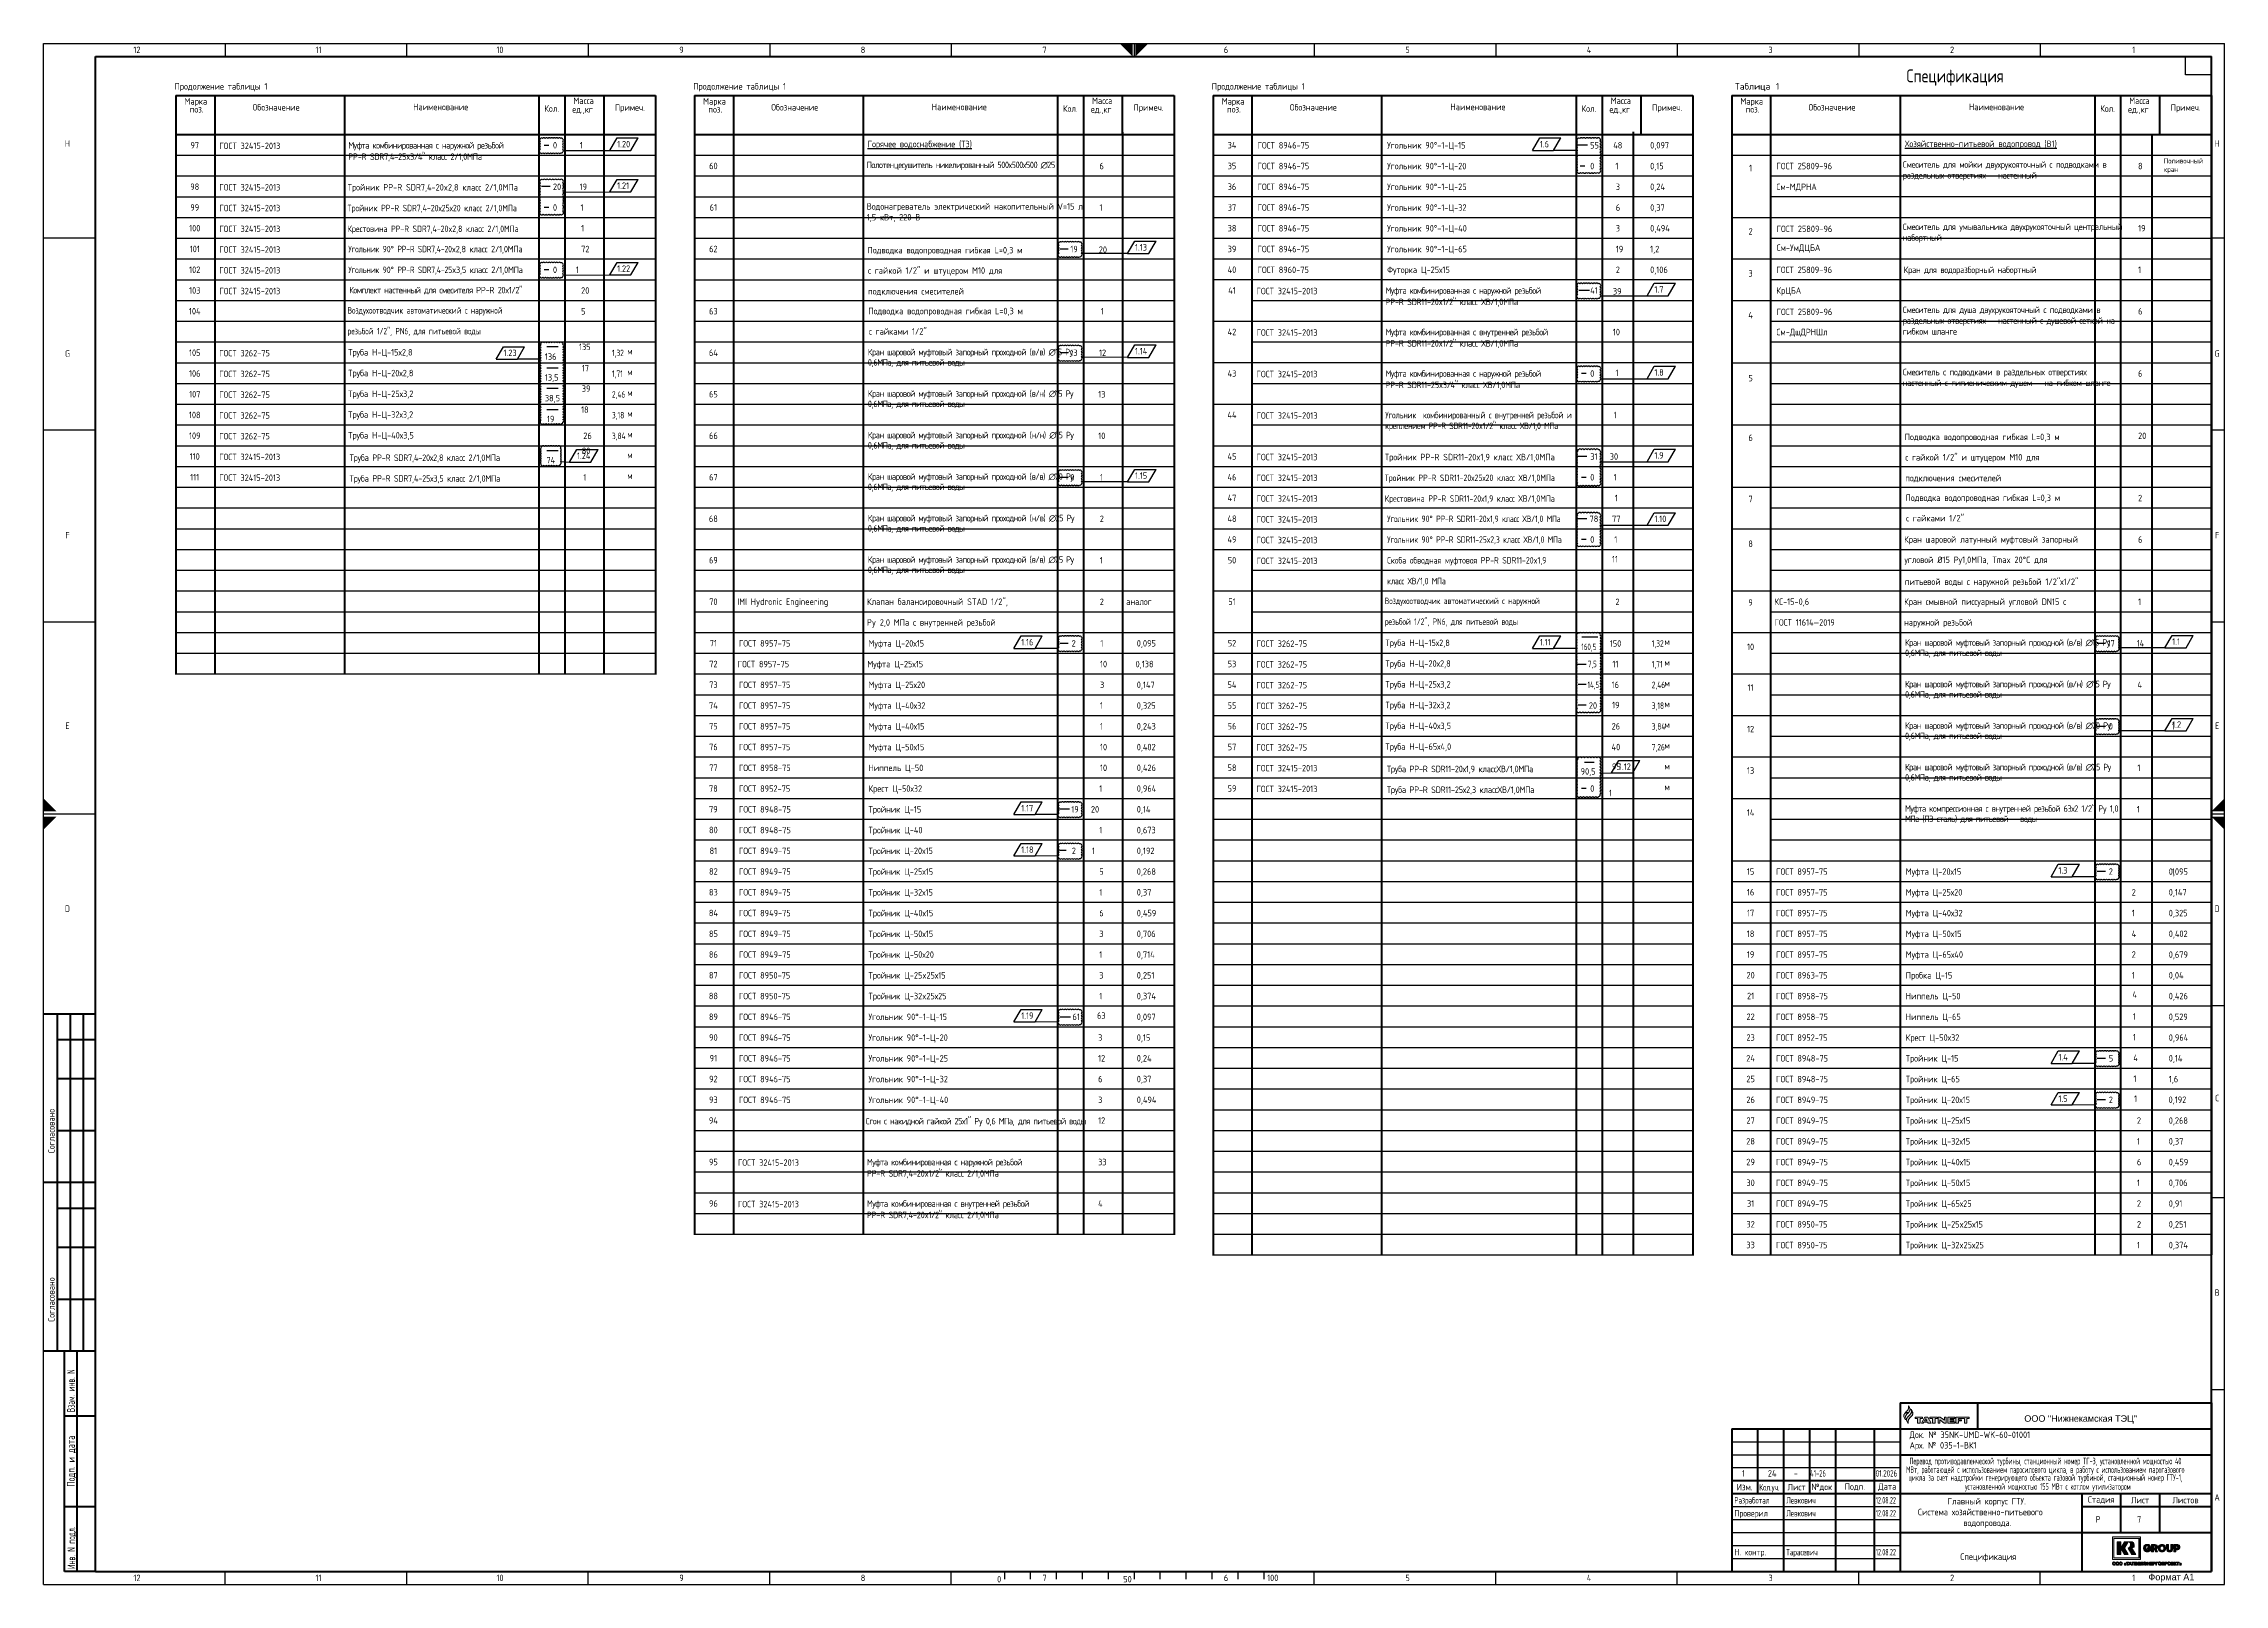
# Paper-space layout 'Лист2' of a CAD drawing. Header units: millimetres. Extents: x 0 to 841, y 0 to 594.
# The model-space entities are those that its viewports show. They can reach past a viewport. Long polylines and large blocks are cut down to what shows.
import ezdxf
from ezdxf.enums import TextEntityAlignment as Align

# ---------------------------------------------------------------- set-up
doc = ezdxf.new("R2010")
doc.units = ezdxf.units.MM
for name, color, linetype, lineweight in [('0_Border', 160, 'Continuous', 30), ('0_Num', 172, 'Continuous', 25), ('0_Ramka_1', 212, 'Continuous', 50), ('0_Text_Ramka_s', 140, 'Continuous', 30), ('AR 025', 187, 'Continuous', 25), ('Format', 7, 'Continuous', 25), ('Logo_Tatbel', 30, 'Continuous', 5), ('АР_025', 7, 'Continuous', 25)]:
    doc.layers.add(name, color=color, linetype=linetype, lineweight=lineweight)
doc.layers.add('0_ГТ-20_Изм.1', color=7, linetype='Continuous', true_color=0xe000e0)
doc.layers.add('TatNeft', color=7, linetype='Continuous')
doc.layers.add('ГС_ВК', color=3, linetype='Continuous')
doc.layers.get('Defpoints').off()
doc.styles.add('Arial', font='arial.ttf')
doc.styles.add('GOST 2.304', font='CS_Gost2304.shx')
doc.styles.add('SPDS', font='cs_gost2304.shx')
doc.styles.get("Standard").update_dxf_attribs({"font": 'txt.shx'})
pattern_1 = [(0, (-68731.46, -29835.84), (0, 167.64), [121.92, -45.72]), (90, (-68731.46, -29835.84), (-167.64, 1e-14), [121.92, -45.72])]
pattern_2 = [(0, (-68616.87, -29897.19), (0, 167.64), [121.92, -45.72]), (90, (-68616.87, -29897.19), (-167.64, 1e-14), [121.92, -45.72])]

psp = doc.layouts.new('Лист2')

# ---------------------------------------------------------------- texts
at = {"layer": '0_Text_Ramka_s', "color": 7, "style": 'Arial'}
psp.add_text('Формат А1', height=2.5, dxfattribs=at).set_placement((811.7, 1.57))
at = {"layer": '0_ГТ-20_Изм.1', "lineweight": 20, "style": 'SPDS'}
for s, p in [('1', (654.94, 41.55)), ('24', (664.94, 41.55)), ('-', (674.94, 41.55))]:
    psp.add_text(s, height=2.5, dxfattribs=at).set_placement(p)
for s, width, p in [('41-26', 0.75, (681.24, 41.55)), ('01.2026', 0.8, (706.55, 41.55))]:
    psp.add_text(s, height=2.5, dxfattribs=dict(at, width=width)).set_placement(p)
at = {"layer": 'Format', "color": 7, "style": 'SPDS'}
for s, p in [('Док. № 35NK-UMD-WK-60-01001', (719.58, 56.44)), ('Арх. № 035-1-ВК1', (719.58, 52.37))]:
    psp.add_text(s, height=2.5, dxfattribs=at).set_placement(p)
at = {"layer": 'Format', "style": 'SPDS'}
for s, width, p in [('Разработал', 0.8, (652.01, 31.17)), ('Левкович', 0.8, (672.01, 31.17)), ('12.08.22', 0.7, (706.55, 31.17)), ('Проверил', 0.9, (652.01, 26.17)), ('Левкович', 0.8, (672.01, 26.17)), ('12.08.22', 0.7, (706.55, 26.17)), ('Н. контр.', 0.9, (652.01, 11.17)), ('Тарасевич', 0.8, (672.01, 11.17)), ('12.08.22', 0.7, (706.55, 11.17))]:
    psp.add_text(s, height=2.5, dxfattribs=dict(at, width=width)).set_placement(p)
at = {"layer": 'Format', "color": 7, "style": 'SPDS', "width": 0.9}
for s, p in [('Р', (791.41, 23.82)), ('7', (807.36, 23.82))]:
    psp.add_text(s, height=2.5, dxfattribs=at).set_placement(p)
at = {"layer": 'Format', "linetype": 'Continuous', "char_height": 2.5, "width": 63, "attachment_point": 8, "rotation": 90, "style": 'SPDS'}
for insert in [(4.25, 174.77), (4.25, 109.77)]:
    psp.add_mtext('Согласовано ', dxfattribs=dict(at, insert=insert))
at = {"layer": 'Format', "color": 7, "char_height": 2.5, "attachment_point": 1, "style": 'SPDS'}
for s, insert, width in [('\\pi33.534,t126.03;\\P\\pi17.003,t109.5;Главный корпус ГТУ.\\P\\pi5.5947,t98.095;Система хозяйственно-питьевого \\P\\pi23.096,t115.6;водопровода.', (717.24, 37.47), 67.0689), ('\\pt92.5;\\P\\pi21.926,t114.43;Спецификация', (717.24, 16.1), 66.9808)]:
    psp.add_mtext(s, dxfattribs=dict(at, insert=insert, width=width))

msp = doc.modelspace()

# ---------------------------------------------------------------- texts
at = {"color": 0, "ltscale": 100}
msp.add_text('Таблица 1', height=250, dxfattribs=at).set_placement((111921, 41135))
at = {"linetype": 'Continuous', "lineweight": 25, "style": 'GOST 2.304'}
msp.add_text('Спецификация', height=500, dxfattribs=at).set_placement((118537, 41414))
at = {"color": 3, "linetype": 'Continuous', "lineweight": 25, "ltscale": 100, "style": 'GOST 2.304', "width": 0.95}
for s, p in [('Подводка водопроводная гибкая L=0,3 м', (139709, 32473)), ('с гайками 1/2" ', (139730, 31686)), ('Подводка водопроводная гибкая L=0,3 м ', (118499, 25273)), ('с гайками 1/2" ', (118521, 24486)), ('Кран шаровой латунный муфтовый запорный', (118446, 23668)), ('угловой %%C15 Ру1,0МПа, Тmax 20°C для ', (118456, 22882)), ('питьевой воды с наружной резьбой 1/2"х1/2"', (118475, 22037)), ('КС-15-0,6', (113446, 21268)), ('Кран смывной писсуарный угловой DN15 с ', (118446, 21268)), ('IMI Hydronic Engineering', (134656, 21268)), ('Клапан балансировочный STAD 1/2", ', (139656, 21268)), ('аналог', (149656, 21268)), ('ГОСТ 11614—2019', (113446, 20468)), ('наружной резьбой', (118446, 20468)), ('Py 2,0 МПа с внутренней резьбой ', (139656, 20468))]:
    msp.add_text(s, height=250, dxfattribs=at).set_placement(p)
at = {"layer": '0_ГТ-20_Изм.1', "lineweight": 30, "style": 'GOST 2.304'}
for s, p in [('19', (147500, 34863)), ('1.13', (149994, 34928)), ('1.14', (149994, 30928)), ('13', (147500, 30863)), ('0', (147500, 26063)), ('1.15', (149994, 26128)), ('17', (126290, 19663)), ('1.1', (128784, 19728)), ('1.16', (145606, 19707)), ('2', (147548, 19663)), ('0', (126338, 16463)), ('1.2', (128784, 16530)), ('1.17', (145606, 13307)), ('19', (147537, 13263)), ('1.18', (145606, 11707)), ('2', (147557, 11663)), ('1.3', (124396, 10907)), ('2', (126338, 10863)), ('1.19', (145606, 5307)), ('61', (147582, 5263)), ('1.4', (124396, 3707)), ('5', (126338, 3663)), ('1.5', (124396, 2107)), ('2', (126338, 2063)), ('0', (147548, -3537)), ('1.20', (150025, -3493)), ('1.6', (124396, -4293)), ('55', (126338, -4337)), ('0', (126338, -5137)), ('20', (147548, -5137)), ('1.21', (150025, -5093)), ('0', (147548, -5937)), ('0', (147548, -8337)), ('1.22', (150025, -8293)), ('41', (126338, -9937)), ('1.7', (128815, -9893)), ('1.23', (145642, -11539)), ('136', (147236, -11686)), ('13,5', (147236, -12486)), ('0', (126338, -13137)), ('1.8', (128815, -13093)), ('38,5', (147236, -13286)), ('19', (147316, -14088)), ('74', (147296, -15677)), ('1.24', (148475, -15506)), ('31', (126342, -16337)), ('1.9', (128815, -16293)), ('0', (126338, -17137)), ('78', (126313, -18737)), ('1.10', (128815, -18739)), ('0', (126338, -19537)), ('1.11', (124396, -23493)), ('20', (126287, -25937)), ('90,5', (125969, -28476)), ('1.12', (127448, -28293)), ('0', (126338, -29137))]:
    msp.add_text(s, height=250, dxfattribs=at).set_placement(p)
at = {"layer": '0_ГТ-20_Изм.1', "lineweight": 30, "style": 'GOST 2.304', "width": 0.8}
for s, p in [('160,5', (125993, -23675)), ('7,5', (126248, -24337)), ('14,5', (126234, -25137))]:
    msp.add_text(s, height=250, dxfattribs=at).set_placement(p)
at = {"layer": 'AR 025', "color": 0, "linetype": 'Continuous', "style": 'GOST 2.304'}
msp.add_text('Продолжение таблицы 1', height=250, dxfattribs=at).set_placement((132955, 41135))
at = {"layer": 'АР_025', "color": 7, "linetype": 'Continuous', "lineweight": 25, "style": 'GOST 2.304'}
for s, p in [('Марка', (112567, 40683)), ('поз.', (112599, 40374)), ('Обозначение', (115661, 40452)), ('Наименование', (122008, 40465)), ('Кол.', (126290, 40403)), ('ед.,кг', (127478, 40372)), ('Масса', (127519, 40705)), ('Примеч.', (129305, 40445)), ('Марка', (133777, 40683)), ('поз.', (133809, 40374)), ('Обозначение', (136871, 40452)), ('Наименование', (143218, 40465)), ('Кол.', (147500, 40403)), ('ед.,кг', (148688, 40372)), ('Масса', (148729, 40705)), ('Примеч.', (150515, 40445))]:
    msp.add_text(s, height=250, dxfattribs=at).set_placement(p, align=Align.MIDDLE_CENTER)
at = {"layer": 'АР_025', "color": 3, "linetype": 'Continuous', "lineweight": 25, "style": 'GOST 2.304'}
for s, p in [('1', (112524, 38110)), ('60', (133734, 38191)), ('61', (133734, 36591)), ('2', (112524, 35669)), ('62', (133734, 34991)), ('3', (112524, 34048)), ('4', (112524, 32440)), ('63', (133734, 32591)), ('64', (133734, 30991)), ('5', (112524, 30009)), ('65', (133734, 29391)), ('6', (112524, 27712)), ('66', (133734, 27791)), ('67', (133734, 26191)), ('7', (112524, 25352)), ('68', (133734, 24591)), ('8', (112524, 23627)), ('69', (133734, 22991)), ('9', (112524, 21364)), ('70', (133734, 21391)), ('10', (112524, 19651)), ('71', (133734, 19791)), ('72', (133734, 18991)), ('11', (112524, 18082)), ('73', (133734, 18191)), ('74', (133734, 17391)), ('12', (112524, 16481)), ('75', (133734, 16591)), ('76', (133734, 15791)), ('13', (112524, 14882)), ('78', (133734, 14191)), ('77', (133734, 14991)), ('79', (133734, 13391)), ('14', (112524, 13262)), ('80', (133734, 12591)), ('81', (133734, 11791)), ('15', (112524, 10991)), ('82', (133734, 10991)), ('16', (112524, 10191)), ('83', (133734, 10191)), ('17', (112524, 9391)), ('84', (133734, 9391)), ('18', (112524, 8591)), ('85', (133734, 8591)), ('19', (112524, 7791)), ('86', (133734, 7791)), ('20', (112524, 6991)), ('87', (133734, 6991)), ('21', (112524, 6191)), ('88', (133734, 6191)), ('89', (133734, 5391)), ('23', (112524, 4591)), ('90', (133734, 4591)), ('24', (112524, 3791)), ('91', (133734, 3791)), ('25', (112524, 2991)), ('92', (133734, 2991)), ('26', (112524, 2191)), ('93', (133734, 2191)), ('27', (112524, 1391)), ('94', (133734, 1391)), ('28', (112524, 591)), ('29', (112524, -209)), ('95', (133734, -209)), ('30', (112524, -1009)), ('32', (112524, -2609)), ('31', (112524, -1809)), ('96', (133734, -1809)), ('33', (112524, -3409)), ('97', (133734, -3409)), ('34', (112524, -4209)), ('35', (112524, -5009)), ('98', (133734, -5009)), ('36', (112524, -5809)), ('99', (133734, -5809)), ('37', (112524, -6609)), ('100', (133734, -6609)), ('38', (112524, -7409)), ('101', (133734, -7409)), ('39', (112524, -8209)), ('102', (133734, -8209)), ('40', (112524, -9009)), ('103', (133734, -9009)), ('41', (112524, -9809)), ('104', (133734, -9809)), ('42', (112524, -11409)), ('105', (133734, -11409)), ('106', (133734, -12209)), ('43', (112524, -13009)), ('107', (133734, -13009)), ('108', (133734, -13809)), ('44', (112524, -14609)), ('109', (133734, -14609)), ('110', (133734, -15409)), ('45', (112524, -16209)), ('111', (133734, -16209)), ('46', (112524, -17009)), ('48', (112524, -18609)), ('47', (112524, -17809)), ('49', (112524, -19409)), ('50', (112524, -20209)), ('51', (112524, -21809)), ('52', (112524, -23409)), ('53', (112524, -24209)), ('54', (112524, -25009)), ('55', (112524, -25809)), ('56', (112524, -26609)), ('57', (112524, -27409)), ('58', (112524, -28209)), ('59', (112524, -29009))]:
    msp.add_text(s, height=250, dxfattribs=at).set_placement(p, align=Align.MIDDLE_CENTER)
for s, p in [('ГОСТ 25809-96', (113519, 38062)), ('8', (127467, 38063)), ('6', (148623, 38063)), ('См-MДРНА', (113519, 37262)), ('1', (148623, 36463)), ('19', (127467, 35663)), ('20', (148597, 34839)), ('1', (127467, 34063)), ('ГОСТ 25809-96', (113526, 32441)), ('6', (127467, 32463)), ('1', (148671, 32463)), ('См-ДшДРНШл', (113519, 31662)), ('6', (127467, 30063)), ('12', (148606, 30863)), ('13', (148577, 29263)), ('20', (127467, 27663)), ('10', (148577, 27663)), ('1', (148643, 26063)), ('2', (127467, 25263)), ('2', (148633, 24463)), ('6', (127467, 23663)), ('1', (148633, 22863)), ('1', (127467, 21263)), ('2', (148633, 21263)), ('14', (127414, 19663)), ('1', (148656, 19663)), ('10', (148644, 18863)), ('4', (127444, 18063)), ('3', (148644, 18063)), ('1', (148644, 17263)), ('1', (128764, 16463)), ('1', (148644, 16463)), ('10', (148644, 15663)), ('1', (127442, 14863)), ('1', (148616, 14063)), ('10', (148644, 14863)), ('1', (127419, 13263)), ('20', (148294, 13263)), ('1', (148616, 12463)), ('1', (148330, 11663)), ('1', (128764, 10863)), ('5', (148616, 10863)), ('2', (127221, 10063)), ('1', (148616, 10063)), ('1', (127221, 9263)), ('6', (148616, 9263)), ('4', (127221, 8463)), ('3', (148616, 8463)), ('2', (127221, 7663)), ('1', (148616, 7663)), ('1', (127221, 6863)), ('3', (148616, 6863)), ('4', (127250, 6121)), ('1', (148616, 6063)), ('1', (127265, 5278)), ('63', (148528, 5309)), ('1', (127265, 4478)), ('3', (148570, 4463)), ('4', (127286, 3678)), ('12', (148570, 3663)), ('1', (127286, 2878)), ('6', (148570, 2863)), ('1', (127312, 2108)), ('3', (148570, 2063)), ('2', (127423, 1263)), ('12', (148570, 1263)), ('1', (127423, 463)), ('6', (127423, -337)), ('33', (148570, -337)), ('1', (127423, -1137)), ('2', (127423, -1937)), ('2', (127423, -2737)), ('4', (148570, -1937)), ('1', (127423, -3537)), ('1', (148586, -3537)), ('48', (127226, -4337)), ('1', (127314, -5137)), ('19', (148576, -5137)), ('3', (127325, -5937)), ('1', (148613, -5937)), ('6', (127325, -6737)), ('1', (148635, -6737)), ('3', (127325, -7537)), ('72', (148635, -7537)), ('19', (127325, -8337)), ('1', (148428, -8337)), ('2', (127325, -9137)), ('20', (148635, -9137)), ('39', (127213, -9966)), ('5', (148635, -9937)), ('10', (127211, -11537)), ('135', (148552, -11310)), ('17', (148662, -12128)), ('1', (127314, -13110)), ('39', (148660, -12919)), ('18', (148633, -13728)), ('1', (127240, -14737)), ('80', (148659, -15317)), ('26', (148718, -14737)), ('30', (127093, -16337)), ('1', (148718, -16337)), ('1', (127240, -17137)), ('77', (127181, -18737)), ('1', (127284, -17937)), ('1', (127269, -19537)), ('11', (127178, -20293)), ('2', (127313, -21937)), ('150', (127093, -23544)), ('11', (127196, -24337)), ('16', (127166, -25137)), ('19', (127181, -25918)), ('26', (127163, -26737)), ('40', (127163, -27537)), ('95', (127177, -28292)), ('1', (127062, -29307))]:
    msp.add_text(s, height=250, dxfattribs=at).set_placement(p)
at = {"layer": 'АР_025', "color": 3, "lineweight": 20, "style": 'GOST 2.304'}
for s, p in [('кран', (128458, 38060)), ('Поливочный ', (128458, 38389))]:
    msp.add_text(s, height=200, dxfattribs=at).set_placement(p, align=Align.MIDDLE_LEFT)
at = {"layer": 'АР_025', "color": 3, "lineweight": -3, "ltscale": 10, "style": 'GOST 2.304'}
for s, p in [('ГОСТ 25809-96', (113526, 35641)), ('См-УмДЦБА', (113526, 34914)), ('Подводка водопроводная гибкая L=0,3 м', (139677, 34820)), ('ГОСТ 25809-96', (113519, 34062)), ('с гайкой 1/2" и штуцером М10 для ', (139698, 34034)), ('КрЦБА', (113519, 33262)), ('подключения смесителей', (139698, 33234)), ('Подводка водопроводная гибкая L=0,3 м', (118467, 27620)), ('с гайкой 1/2" и штуцером М10 для ', (118488, 26834)), ('подключения смесителей', (118488, 26034)), ('0,095', (150062, 19663)), ('0,138', (150015, 18863)), ('0,147', (150062, 18063)), ('0,325', (150062, 17263)), ('0,243', (150062, 16463)), ('0,402', (150062, 15663)), ('0,426', (150062, 14863)), ('0,964', (150062, 14063)), ('0,14', (150062, 13263)), ('0,673', (150062, 12463)), ('0,192', (150062, 11663)), ('0,095', (128650, 10863)), ('0,268', (150062, 10863)), ('0,147', (128650, 10063)), ('0,37', (150062, 10063)), ('0,325', (128650, 9263)), ('0,459', (150062, 9263)), ('0,402', (128650, 8463)), ('0,706', (150062, 8463)), ('0,679', (128650, 7663)), ('0,714', (150062, 7663)), ('0,04', (128650, 6863)), ('0,251', (150062, 6863)), ('0,426', (128650, 6063)), ('0,374', (150062, 6063)), ('0,529', (128650, 5263)), ('0,097', (150062, 5263)), ('0,964', (128650, 4463)), ('0,15', (150062, 4463)), ('0,14', (128650, 3663)), ('0,24', (150062, 3663)), ('1,6', (128650, 2863)), ('0,37', (150062, 2863)), ('0,192', (128643, 2067)), ('0,494', (150062, 2063)), ('0,268', (128650, 1263)), ('0,37', (128650, 463)), ('0,459', (128650, -337)), ('ГОСТ 32415-2013', (134679, -357)), ('0,706', (128650, -1137)), ('0,91', (128650, -1937)), ('0,251', (128650, -2737)), ('0,374', (128650, -3537)), ('0,097', (128650, -4337)), ('0,15', (128650, -5137)), ('0,24', (128650, -5937)), ('0,37', (128650, -6737)), ('0,494', (128650, -7537)), ('1,2', (128650, -8337)), ('0,106', (128650, -9137)), ('ГОСТ 32415-2013', (113469, -9957))]:
    msp.add_text(s, height=250, dxfattribs=at).set_placement(p)
msp.add_text('22', height=250, dxfattribs=at).set_placement((112524, 5391), align=Align.MIDDLE_CENTER)
at = {"layer": 'АР_025', "color": 3, "linetype": 'ByBlock', "lineweight": 20, "style": 'GOST 2.304'}
for p in [(134679, -1957), (134679, -3557), (134679, -5157), (134679, -5957), (134679, -6757), (134679, -7557), (134679, -8357), (134679, -9157), (113469, -11557), (113469, -13157), (113469, -14757), (113469, -16357), (113469, -17157), (113469, -17957), (113469, -18757), (113469, -19557), (113469, -20357)]:
    msp.add_text('ГОСТ 32415-2013', height=250, dxfattribs=at).set_placement(p)
for s, width, p in [('Тройник PP-R SDR7,4-20x2,8 класс 2/1,0МПа', 0.95, (139633, -5157)), ('Тройник PP-R SDR7,4-20х25х20 класс 2/1,0МПа', 0.9, (139624, -5957)), ('Крестовина PP-R SDR7,4-20x2,8 класс 2/1,0МПа', 0.9, (139627, -6757)), ('Воздухоотводчик автоматический с наружной ', 0.85, (139626, -9902)), ('резьбой 1/2", PN6, для питьевой воды', 0.85, (139626, -10702)), ('Тройник PP-R SDR11-20x1,9 класс ХВ/1,0МПа', 0.95, (118423, -16357)), ('Тройник PP-R SDR11-20х25х20 класс ХВ/1,0МПа', 0.9, (118414, -17157)), ('Крестовина PP-R SDR11-20х1,9 класс ХВ/1,0МПа', 0.9, (118417, -17957)), ('Воздухоотводчик автоматический с наружной ', 0.85, (118416, -21902)), ('резьбой 1/2", PN6, для питьевой воды', 0.85, (118416, -22702))]:
    msp.add_text(s, height=250, dxfattribs=dict(at, width=width)).set_placement(p)
at = {"layer": 'АР_025', "color": 3, "lineweight": -3, "ltscale": 10, "style": 'GOST 2.304', "width": 0.85}
for s, p in [('1,32', (149822, -11542)), ('1,71', (149822, -12342)), ('2,46', (149822, -13142)), ('3,18', (149822, -13942)), ('3,84', (149822, -14742)), ('1,32', (128711, -23542)), ('1,71', (128711, -24342)), ('2,46', (128711, -25142)), ('3,18', (128711, -25942)), ('3,84', (128711, -26742)), ('7,26', (128711, -27542))]:
    msp.add_text(s, height=250, dxfattribs=at).set_placement(p)
at = {"layer": 'АР_025', "color": 7, "lineweight": -3, "ltscale": 10, "style": 'GOST 2.304'}
for p in [(150413, -11477), (150413, -12277), (150413, -13077), (150413, -13877), (150413, -14677), (150413, -15477), (150413, -16277), (129203, -23477), (129203, -24277), (129203, -25077), (129203, -25877), (129203, -26677), (129203, -27477), (129203, -28277), (129203, -29077)]:
    msp.add_text('м', height=250, dxfattribs=at).set_placement(p)
at = {"layer": 'АР_025', "color": 7, "lineweight": -3, "ltscale": 10, "char_height": 250, "width": 7168.75, "attachment_point": 1, "style": 'GOST 2.304'}
for s, insert in [('{\\L\\C4;Хозяйственно-питьевой водопровод (В1)}', (118472, 39172)), ('{\\L\\C1;Горячее водоснабжение (Т3)}', (139682, 39162))]:
    msp.add_mtext(s, dxfattribs=dict(at, insert=insert))
at = {"layer": 'АР_025', "color": 3, "lineweight": -3, "ltscale": 10, "char_height": 250, "attachment_point": 1, "style": 'GOST 2.304'}
for s, insert, width in [('{\\T0.95;Смеситель для мойки двухрукояточный с подводками в раздельных отверстиях \\H2.7858x; \\H0.35897x;настенный \\H2.1335x; }', (118394, 38370), 7368.23), ('{\\W0.95;\\T0.9;Полотенцесушитель никелированный 500х500х500 ∅25\\H2.783x; }', (139647, 38356), 7387.47), ('Водонагреватель электрический накопительный V=15 л, 1,5 кВт, 220 В{\\H2.8063x; }', (139647, 36756), 7387.47), ('{\\T0.95;Смеситель для умывальника двухрукояточный центральный набортный\\H2.7443x; }', (118394, 35970), 7368.23), ('{\\T0.95;Кран для водоразборный набортный}', (118428, 34311), 7368.23), ('{\\T0.95;Смеситель для душа двухрукояточный с подводками в раздельных отверстиях \\H2.7858x; \\H0.35897x;настенный с душевой сеткой на гибком шланге\\H2.175x; }', (118394, 32770), 7368.23), ('{\\T0.95;Смеситель с подводками в раздельных отверстиях настенный с гигиеническим душем \\H2.7858x; \\H0.35897x;на гибком шланге\\H2.1335x; }', (118394, 30370), 7368.23), ('ГОСТ 8957-75', (134717, 19912), 4743.16), ('Муфта Ц-20х15', (139717, 19912), 7185.4), ('ГОСТ 8957-75', (134670, 19112), 4743.16), ('Муфта Ц-25х15', (139670, 19112), 7185.4), ('ГОСТ 8957-75', (134717, 18312), 4743.16), ('Муфта Ц-25х20', (139717, 18312), 7185.4), ('ГОСТ 8957-75', (134717, 17512), 4743.16), ('Муфта Ц-40х32', (139717, 17512), 7185.4), ('ГОСТ 8957-75', (134717, 16712), 4743.16), ('Муфта Ц-40х15', (139717, 16712), 7185.4), ('ГОСТ 8957-75', (134717, 15912), 4743.16), ('Муфта Ц-50х15', (139717, 15912), 7185.4), ('ГОСТ 8958-75', (134717, 15112), 4743.16), ('ГОСТ 8952-75', (134717, 14312), 4743.16), ('Ниппель Ц-50', (139717, 15112), 7185.4), ('Крест Ц-50х32', (139717, 14312), 7185.4), ('ГОСТ 8948-75', (134717, 13512), 4743.16), ('Тройник Ц-15', (139717, 13512), 7185.4), ('ГОСТ 8948-75', (134717, 12712), 4743.16), ('Тройник Ц-40', (139717, 12712), 7185.4), ('ГОСТ 8949-75', (134717, 11912), 4743.16), ('Тройник Ц-20х15', (139717, 11912), 7185.4), ('ГОСТ 8957-75', (113507, 11112), 4743.16), ('Муфта Ц-20х15', (118507, 11112), 7185.4), ('ГОСТ 8949-75', (134717, 11112), 4743.16), ('Тройник Ц-25х15', (139717, 11112), 7185.4), ('ГОСТ 8957-75', (113507, 10312), 4743.16), ('Муфта Ц-25х20', (118507, 10312), 7185.4), ('ГОСТ 8949-75', (134717, 10312), 4743.16), ('Тройник Ц-32х15', (139717, 10312), 7185.4), ('ГОСТ 8957-75', (113507, 9512), 4743.16), ('Муфта Ц-40х32', (118507, 9512), 7185.4), ('ГОСТ 8949-75', (134717, 9512), 4743.16), ('Тройник Ц-40х15', (139717, 9512), 7185.4), ('ГОСТ 8957-75', (113507, 8712), 4743.16), ('Муфта Ц-50х15', (118507, 8712), 7185.4), ('ГОСТ 8949-75', (134717, 8712), 4743.16), ('Тройник Ц-50х15', (139717, 8712), 7185.4), ('ГОСТ 8957-75', (113507, 7912), 4743.16), ('Муфта Ц-65х40', (118507, 7912), 7185.4), ('ГОСТ 8949-75', (134717, 7912), 4743.16), ('Тройник Ц-50х20', (139717, 7912), 7185.4), ('ГОСТ 8963-75', (113507, 7112), 4743.16), ('Пробка Ц-15', (118507, 7112), 7185.4), ('ГОСТ 8950-75', (134717, 7112), 4743.16), ('Тройник Ц-25x25х15', (139717, 7112), 7185.4), ('ГОСТ 8958-75', (113507, 6312), 4743.16), ('Ниппель Ц-50', (118507, 6312), 7185.4), ('ГОСТ 8950-75', (134717, 6312), 4743.16), ('Тройник Ц-32x25х25', (139717, 6312), 7185.4), ('ГОСТ 8958-75', (113507, 5512), 4743.16), ('Ниппель Ц-65', (118507, 5512), 7185.4), ('ГОСТ 8946-75', (134717, 5512), 4743.16), ('Угольник 90°-1-Ц-15', (139717, 5512), 7185.4), ('ГОСТ 8952-75', (113507, 4712), 4743.16), ('Крест Ц-50х32', (118507, 4712), 7185.4), ('ГОСТ 8946-75', (134717, 4712), 4743.16), ('Угольник 90°-1-Ц-20', (139717, 4712), 7185.4), ('ГОСТ 8948-75', (113507, 3912), 4743.16), ('Тройник Ц-15', (118507, 3912), 7185.4), ('ГОСТ 8946-75', (134717, 3912), 4743.16), ('Угольник 90°-1-Ц-25', (139717, 3912), 7185.4), ('ГОСТ 8948-75', (113507, 3112), 4743.16), ('Тройник Ц-65', (118507, 3112), 7185.4), ('ГОСТ 8946-75', (134717, 3112), 4743.16), ('Угольник 90°-1-Ц-32', (139717, 3112), 7185.4), ('ГОСТ 8949-75', (113507, 2312), 4743.16), ('Тройник Ц-20х15', (118507, 2312), 7185.4), ('ГОСТ 8946-75', (134717, 2312), 4743.16), ('Угольник 90°-1-Ц-40', (139717, 2312), 7185.4), ('ГОСТ 8949-75', (113507, 1512), 4743.16), ('Тройник Ц-25х15', (118507, 1512), 7185.4), ("{\\T0.9;Сгон с накидной гайкой 25х1\\H1.0833x;'' \\H0.92311x;Py 0,6 МПа\\H0.99999x;, для питьевой воды\\H2.8747x; }", (139608, 1512), 7387.47), ('ГОСТ 8949-75', (113507, 712), 4743.16), ('Тройник Ц-32х15', (118507, 712), 7185.4), ('ГОСТ 8949-75', (113507, -88), 4743.16), ('Тройник Ц-40х15', (118507, -88), 7185.4), ("{\\T0.9;Муфта комбинированная с наружной резьбой\\P\\T0.95;PP-R SDR7,4-20x\\T0.9;1/2\\H1.0833x;'\\H0.92311x;'\\H0.99999x;\\T0.95; класс 2/1,0МПа\\H2.7888x; }", (139655, -88), 7387.47), ('ГОСТ 8949-75', (113507, -888), 4743.16), ('Тройник Ц-50х15', (118507, -888), 7185.4), ('ГОСТ 8949-75', (113507, -1688), 4743.16), ('ГОСТ 8950-75', (113507, -2488), 4743.16), ('Тройник Ц-65х25', (118507, -1688), 7185.4), ('Тройник Ц-25x25х15', (118507, -2488), 7185.4), ("{\\T0.9;Муфта комбинированная с внутренней резьбой\\P\\T0.95;PP-R SDR7,4-20x\\T0.9;1/2\\H1.0833x;'\\H0.92311x;'\\H0.99999x;\\T0.95; класс 2/1,0МПа\\H2.7888x; }", (139655, -1688), 7387.47), ('ГОСТ 8950-75', (113507, -3288), 4743.16), ('Тройник Ц-32x25х25', (118507, -3288), 7185.4), ("{\\T0.9;Муфта комбинированная с наружной резьбой\\P\\T0.95;PP-R SDR7,4-25x3\\T0.9;/4\\H1.0833x;'\\H0.92311x;'\\H0.99999x;\\T0.95; класс 2/1,0МПа\\H2.7888x; }", (139655, -3288), 7387.47), ('ГОСТ 8946-75', (113507, -4088), 4743.16), ('Угольник 90°-1-Ц-15', (118507, -4088), 7185.4), ('ГОСТ 8946-75', (113507, -4888), 4743.16), ('Угольник 90°-1-Ц-20', (118507, -4888), 7185.4), ('ГОСТ 8946-75', (113507, -5688), 4743.16), ('Угольник 90°-1-Ц-25', (118507, -5688), 7185.4), ('ГОСТ 8946-75', (113507, -6488), 4743.16), ('Угольник 90°-1-Ц-32', (118507, -6488), 7185.4), ('ГОСТ 8946-75', (113507, -7288), 4743.16), ('Угольник 90°-1-Ц-40', (118507, -7288), 7185.4), ('ГОСТ 8946-75', (113507, -8088), 4811.25), ('Угольник 90°-1-Ц-65', (118507, -8088), 7185.4), ('ГОСТ 8960-75', (113507, -8888), 4743.16), ('Футорка Ц-25х15', (118507, -8888), 7185.4), ('{\\W0.95;\\T0.9;Комплект настенный для смесителя \\T0.95;PP-R \\T0.9;20x1/2"}', (139691, -8870), 7591.95), ("{\\T0.9;Муфта комбинированная с наружной резьбой\\P\\T0.95;PP-R SDR11-20x\\T0.9;1/2\\H1.0833x;'\\H0.92311x;'\\H0.99999x;\\T0.95; класс ХВ/1,0МПа\\H2.7888x; }", (118445, -9688), 7387.47), ("{\\T0.9;Муфта комбинированная с внутренней резьбой\\P\\T0.95;PP-R SDR11-20x\\T0.9;1/2\\H1.0833x;'\\H0.92311x;'\\H0.99999x;\\T0.95; класс ХВ/1,0МПа\\H2.7888x; }", (118445, -11288), 7387.47), ('ГОСТ 3262-75', (134675, -11301), 4743.16), ('ГОСТ 3262-75', (134675, -12101), 4743.16), ("{\\T0.9;Муфта комбинированная с наружной резьбой\\P\\T0.95;PP-R SDR11-25x3\\T0.9;/4\\H1.0833x;'\\H0.92311x;'\\H0.99999x;\\T0.95; класс ХВ/1,0МПа\\H2.7888x; }", (118445, -12888), 7387.47), ('ГОСТ 3262-75', (134675, -12901), 4743.16), ('ГОСТ 3262-75', (134675, -13701), 4743.16), ('ГОСТ 3262-75', (134675, -14501), 4743.16), ('ГОСТ 32415-2013', (134675, -15301), 7185.4), (' {\\T0.95;Труба PP-R SDR7,4-20х2,8 класс 2/1,0МПа}', (139558, -15332), 7185.4), ('ГОСТ 32415-2013', (134675, -16101), 7185.4), (' {\\T0.95;Труба PP-R SDR7,4-25х3,5 класс 2/1,0МПа}', (139558, -16132), 7185.4), ('ГОСТ 3262-75', (113465, -23301), 4743.16), ('ГОСТ 3262-75', (113465, -24101), 4743.16), ('ГОСТ 3262-75', (113465, -24901), 4743.16), ('ГОСТ 3262-75', (113465, -25701), 4743.16), ('ГОСТ 3262-75', (113465, -26501), 4743.16), ('ГОСТ 3262-75', (113465, -27301), 4743.16), ('ГОСТ 32415-2013', (113465, -28101), 7185.4), (' {\\T0.95;Труба PP-R SDR11-20х1,9 классХВ/1,0МПа}', (118348, -28132), 7185.4), ('ГОСТ 32415-2013', (113465, -28901), 7185.4), (' {\\T0.95;Труба PP-R SDR11-25х2,3 классХВ/1,0МПа}', (118348, -28932), 7185.4)]:
    msp.add_mtext(s, dxfattribs=dict(at, insert=insert, width=width))
at = {"layer": 'АР_025', "color": 3, "lineweight": -3, "ltscale": 10, "char_height": 250, "attachment_point": 1, "line_spacing_factor": 0.95, "style": 'GOST 2.304'}
for s, insert, width in [('{\\T0.9;Кран шаровой муфтовый запорный проходной (в/в) ∅15 Ру 0,6МПа, для питьевой воды\\H2.9142x; }', (139690, 31141), 7185.4), ('{\\T0.9;Кран шаровой муфтовый запорный проходной (в/н) ∅15 Ру 0,6МПа, для питьевой воды\\H2.9142x; }', (139690, 29541), 7185.4), ('{\\T0.9;Кран шаровой муфтовый запорный проходной (н/н) ∅15 Ру 0,6МПа, для питьевой воды\\H2.9142x; }', (139690, 27941), 7185.4), ('{\\T0.9;Кран шаровой муфтовый запорный проходной (в/в) ∅20 Ру 0,6МПа, для питьевой воды\\H2.9142x; }', (139690, 26341), 7185.4), ('{\\T0.9;Кран шаровой муфтовый запорный проходной (н/в) ∅25 Ру 0,6МПа, для питьевой воды\\H2.9142x; }', (139690, 24741), 7185.4), ('{\\T0.9;Кран шаровой муфтовый запорный проходной (в/в) ∅25 Ру 0,6МПа, для питьевой воды\\H2.9142x; }', (139690, 23141), 7185.4), ('{\\T0.9;Кран шаровой муфтовый запорный проходной (в/в) ∅15 Ру 0,6МПа, для питьевой воды\\H2.9142x; }', (118480, 19941), 7185.4), ('{\\T0.9;Кран шаровой муфтовый запорный проходной (в/н) ∅15 Ру 0,6МПа, для питьевой воды\\H2.9142x; }', (118480, 18341), 7185.4), ('{\\T0.9;Кран шаровой муфтовый запорный проходной (в/в) ∅20 Ру 0,6МПа, для питьевой воды\\H2.9142x; }', (118480, 16741), 7185.4), ('{\\T0.9;Кран шаровой муфтовый запорный проходной (в/в) ∅25 Ру 0,6МПа, для питьевой воды\\H2.9142x; }', (118480, 15141), 7185.4), ("{\\T0.9;Муфта компрессионная с внутренней резьбой 63х2 1/2'' Py 1,0 МПа (ПЭ-сталь) для питьевой \\H2.8901x; \\H0.34601x;воды \\H2.4374x; }", (118480, 13541), 7185.4), ('{\\W0.9;\\T0.95;Угольник \\T1;90°\\T0.95; PP-R SDR7,4-20\\W1;x2,8 класс 2/1,0МПа}', (139656, -7288), 7309.18), ('{\\W0.9;\\T0.95;Угольник \\T1;90°\\T0.95; PP-R SDR7,4-25\\W1;x3,5 класс 2/1,0МПа}', (139656, -8088), 7309.18), (' Труба Н-Ц-15х2,8', (139503, -11268), 7185.4), (' Труба Н-Ц-20х2,8', (139503, -12068), 7185.4), (' Труба Н-Ц-25х3,2', (139503, -12868), 7185.4), (' Труба Н-Ц-32х3,2', (139503, -13668), 7185.4), ("{\\W0.9;\\T0.95;Угольник  комбинированный с внутренней резьбой и \\Pкреплением PP-R SDR11-20x\\W1;\\T0.9;1/2\\H1.0833x;'\\H0.92311x;'\\H0.99999x;\\W0.9;\\T0.95; класс ХВ/1,0 МПа\\H2.8734x; }", (118434, -14488), 7519.6), (' Труба Н-Ц-40х3,5', (139503, -14468), 7185.4), ('{\\W0.9;\\T0.95;Угольник \\T1;90°\\T0.95; PP-R SDR11-20x1,9 класс ХВ/1,0 МПа}', (118507, -18488), 7309.18), ('{\\W0.9;\\T0.95;Угольник \\T1;90°\\T0.95; PP-R SDR11-25x2,3 класс ХВ/1,0 МПа}', (118507, -19288), 7309.18), ('{\\W0.9;Скоба обводная муфтовоя PP-R SDR11-20x1,9}', (118507, -20088), 7185.4), ('{\\W0.9;\\T0.95;класс ХВ/1,0 МПа}', (118507, -20888), 7309.18), (' Труба Н-Ц-15х2,8', (118294, -23268), 7185.4), (' Труба Н-Ц-20х2,8', (118294, -24068), 7185.4), (' Труба Н-Ц-25х3,2', (118294, -24868), 7185.4), (' Труба Н-Ц-32х3,2', (118294, -25668), 7185.4), (' Труба Н-Ц-40х3,5', (118294, -26468), 7185.4), (' Труба Н-Ц-65х4,0', (118294, -27268), 7185.4)]:
    msp.add_mtext(s, dxfattribs=dict(at, insert=insert, width=width))

# ---------------------------------------------------------------- blocks, each defined once
blk = doc.blocks.new('stamp_ugl_dv')
at = {"layer": 'Format', "linetype": 'Continuous', "lineweight": 60}
for p, q in [((-12, 85), (0, 85)), ((-12, 0), (-12, 85)), ((-7, 0), (-7, 85)), ((-12, 60), (0, 60)), ((-12, 25), (0, 25)), ((0, 0), (-12, 0))]:
    blk.add_line(p, q, dxfattribs=at)
at = {"layer": 'Format', "linetype": 'Continuous', "lineweight": 25, "style": 'GOST 2.304', "width": 0.7}
for s, p in [('Взам. инв. N', (-7.95, 61.33)), ('Инв. N подл.', (-7.81, 0.89))]:
    blk.add_text(s, height=3, rotation=90, dxfattribs=at).set_placement(p)
at = {"layer": 'Format', "linetype": 'Continuous', "lineweight": 25, "style": 'GOST 2.304', "width": 0.8}
blk.add_text('Подп. и дата', height=3, rotation=90, dxfattribs=at).set_placement((-9.45, 42.5), align=Align.MIDDLE_CENTER)
blk = doc.blocks.new('a1')
at = {"layer": '0_Border', "linetype": 'Continuous'}
for p, q in [((0, 594), (841, 594)), ((0, 0), (0, 594)), ((841, 0), (841, 594)), ((0, 0), (841, 0)), ((370.514, 5), (370.514, 2.054)), ((380.514, 5), (380.514, 2.054)), ((390.514, 5), (390.514, 2.054)), ((400.514, 5), (400.514, 2.054)), ((410.514, 5), (410.514, 2.054)), ((420.514, 5), (420.514, 2.054)), ((460.514, 5), (460.514, 2.054)), ((470.514, 5), (470.514, 2.054))]:
    blk.add_line(p, q, dxfattribs=at)
at = {"layer": '0_Border'}
for p, q in [((70, 594), (70, 589)), ((140, 594), (140, 589)), ((210, 594), (210, 589)), ((280, 594), (280, 589)), ((350, 594), (350, 589)), ((420.5, 594), (420.5, 589)), ((490, 594), (490, 589)), ((560, 594), (560, 589)), ((630, 594), (630, 589)), ((700, 594), (700, 589)), ((770, 594), (770, 589)), ((20, 519), (0, 519)), ((841, 519), (836, 519)), ((20, 445), (0, 445)), ((20, 445), (0, 445)), ((20, 445), (0, 445)), ((841, 445), (836, 445)), ((841, 445), (836, 445)), ((841, 445), (836, 445)), ((20, 371), (0, 371)), ((841, 371), (836, 371)), ((20, 297), (0, 297)), ((20, 297), (0, 297)), ((841, 297), (836, 297)), ((841, 297), (836, 297)), ((841, 223), (836, 223)), ((841, 223), (836, 223)), ((841, 149), (836, 149)), ((841, 75), (836, 75)), ((841, 75), (836, 75)), ((70.014, 0), (70.014, 5)), ((140.014, 0), (140.014, 5)), ((210.014, 0), (210.014, 5)), ((280.014, 0), (280.014, 5)), ((350.014, 0), (350.014, 5)), ((430.514, 5), (430.514, 2.054)), ((440.514, 5), (440.514, 2.054)), ((450.514, 5), (450.514, 2.054)), ((490.014, 0), (490.014, 5)), ((560.014, 0), (560.014, 5)), ((630.014, 0), (630.014, 5)), ((700.014, 0), (700.014, 5)), ((770.014, 0), (770.014, 5))]:
    blk.add_line(p, q, dxfattribs=at)
at = {"layer": '0_Border', "linetype": 'Continuous'}
for points in [[(0, 298), (5, 298), (0, 303)], [(836, 298), (841, 298), (841, 303)], [(5, 296), (0, 296), (0, 291)], [(841, 296), (836, 296), (841, 291)]]:
    blk.add_solid(points, dxfattribs=at)
at = {"layer": '0_Num', "linetype": 'Continuous'}
for points in [[(420, 589), (420, 594), (415, 594)], [(421, 589), (421, 594), (426, 594)]]:
    blk.add_solid(points, dxfattribs=at)
at = {"layer": '0_Ramka_1', "linetype": 'Continuous'}
for p, q in [((20, 589), (836, 589)), ((20, 5), (20, 589)), ((836, 5), (836, 589)), ((20, 5), (836, 5))]:
    blk.add_line(p, q, dxfattribs=at)
at = {"layer": '0_Num', "linetype": 'Continuous', "style": 'GOST 2.304'}
for s, p in [('12', (35.986, 591.604)), ('11', (105.986, 591.604)), ('10', (175.986, 591.604)), ('9', (245.986, 591.604)), ('8', (315.986, 591.604)), ('7', (385.986, 591.604)), ('6', (455.986, 591.604)), ('5', (525.986, 591.604)), ('4', (595.986, 591.604)), ('3', (665.986, 591.604)), ('2', (735.986, 591.604)), ('1', (805.986, 591.604)), ('H', (9.2, 555.5)), ('H', (838.2, 555.5)), ('G', (9.2, 474.5)), ('G', (838.2, 474.5)), ('F', (9.2, 404.5)), ('F', (838.2, 404.5)), ('E', (9.2, 331.024)), ('E', (838.2, 331.024)), ('D', (9.2, 260.5)), ('D', (838.2, 260.5)), ('C', (838.2, 187.5)), ('B', (838.2, 112.5)), ('A', (838.2, 33.5)), ('12', (36, 2.5)), ('11', (106, 2.5)), ('10', (176, 2.5)), ('9', (246, 2.5)), ('8', (316, 2.5)), ('0', (368.5, 2)), ('7', (386, 2.5)), ('50', (417.98, 2)), ('6', (456, 2.5)), ('100', (474, 2.5)), ('5', (526, 2.5)), ('4', (596, 2.5)), ('3', (666, 2.5)), ('2', (736, 2.5)), ('1', (806, 2.5))]:
    blk.add_text(s, height=2.5, dxfattribs=at).set_placement(p, align=Align.MIDDLE)
blk = doc.blocks.new('татлого')
at = {"layer": 'TatNeft'}
h = blk.add_hatch(dxfattribs=at)
h.set_pattern_fill('ANGLE', color=3, scale=24)
h.set_pattern_definition(pattern_2)
h.paths.add_polyline_path([(-2.1, 6.5), (-2.3, 6.3), (-2.4, 6), (-2.5, 5.8), (-2.6, 5.7), (-2.7, 5.5), (-2.7, 5.3), (-2.8, 5.2), (-2.8, 5), (-2.8, 4.8), (-2.8, 4.5), (-2.7, 4.2), (-2.6, 3.8), (-1.7, 2.3), (-1.8, 3.7), (-1.7, 4.3), (-1.7, 4.5), (-1.6, 4.7), (-1.5, 4.8), (-1.4, 5), (-1.2, 5.2), (-0.9, 5.7), (0.4, 7.1), (0.7, 7.5), (0.9, 7.8), (1, 7.9), (1.1, 8.1), (1.1, 8.2), (1.2, 8.4), (1.2, 8.5), (1.3, 8.7), (1.3, 9), (1.3, 9.2), (1.3, 9.4), (1.2, 9.7), (1, 10.2), (0.3, 11.4), (0.3, 9.8), (0.2, 9.4), (0.1, 9.3), (0.1, 9.1), (0, 8.9), (-0.2, 8.7), (-0.4, 8.4), (-0.9, 7.8)])
h.paths.add_polyline_path([(20.7, 4), (19.4, 4), (19.3, 0.2), (20.5, 0.2), (20.5, 2.3), (23.3, 0.2), (24.5, 0.2), (24.5, 4), (23.4, 4), (23.4, 2.1)])
h.paths.add_polyline_path([(27.1, 2.5), (27.1, 3.2), (30, 3.2), (30, 4), (25.5, 4), (25.5, 0.2), (30, 0.2), (30, 1), (27.1, 1), (27.1, 1.7), (29.4, 1.7), (29.4, 2.5)])
h.paths.add_polyline_path([(30.8, 0.2), (32.5, 0.2), (32.5, 1.6), (34.3, 1.6), (34.3, 2.4), (32.5, 2.4), (32.5, 3.2), (36.2, 3.2), (36.2, 0.2), (37.8, 0.2), (37.8, 3.2), (39.3, 3.2), (39.3, 4), (30.8, 4)])
h = blk.add_hatch(color=3, dxfattribs=at)
h.dxf.hatch_style = 1
h.paths.add_polyline_path([(-2.1, 6.5), (-2.3, 6.3), (-2.4, 6), (-2.5, 5.8), (-2.6, 5.7), (-2.7, 5.5), (-2.7, 5.3), (-2.8, 5.2), (-2.8, 5), (-2.8, 4.8), (-2.8, 4.5), (-2.7, 4.2), (-2.6, 3.8), (-1.7, 2.3), (-1.8, 3.7), (-1.7, 4.3), (-1.7, 4.5), (-1.6, 4.7), (-1.5, 4.8), (-1.4, 5), (-1.2, 5.2), (-0.9, 5.7), (0.4, 7.1), (0.7, 7.5), (0.9, 7.8), (1, 7.9), (1.1, 8.1), (1.1, 8.2), (1.2, 8.4), (1.2, 8.5), (1.3, 8.7), (1.3, 9), (1.3, 9.2), (1.3, 9.4), (1.2, 9.7), (1, 10.2), (0.3, 11.4), (0.3, 9.8), (0.2, 9.4), (0.1, 9.3), (0.1, 9.1), (0, 8.9), (-0.2, 8.7), (-0.4, 8.4), (-0.9, 7.8)])
h.paths.add_polyline_path([(24.5, 4), (23.4, 4), (23.4, 2.1), (20.7, 4), (19.4, 4), (19.3, 0.2), (20.5, 0.2), (20.5, 2.3), (23.3, 0.2), (24.5, 0.2)])
h.paths.add_polyline_path([(30, 0.2), (30, 1), (27.1, 1), (27.1, 1.7), (29.4, 1.7), (29.4, 2.5), (27.1, 2.5), (27.1, 3.2), (30, 3.2), (30, 4), (25.5, 4), (25.5, 0.2)])
h.paths.add_polyline_path([(30.8, 0.2), (32.5, 0.2), (32.5, 1.6), (34.3, 1.6), (34.3, 2.4), (32.5, 2.4), (32.5, 3.2), (36.2, 3.2), (36.2, 0.2), (37.8, 0.2), (37.8, 3.2), (39.3, 3.2), (39.3, 4), (30.8, 4)])
h = blk.add_hatch(dxfattribs=at)
h.set_pattern_fill('ANGLE', color=1, scale=24)
h.set_pattern_definition(pattern_2)
h.paths.add_polyline_path([(0, 4.5), (-0.3, 4), (-0.5, 3.7), (-0.6, 3.6), (-0.7, 3.4), (-0.8, 3.3), (-0.9, 3.1), (-0.9, 2.9), (-1, 2.7), (-1, 2.6), (-1, 2.3), (-1, 2), (-0.8, 1.5), (0, 0), (0, 1.3), (0.1, 2), (0.2, 2.2), (0.3, 2.3), (0.3, 2.5), (0.5, 2.8), (0.7, 3), (1.2, 3.6), (2.4, 4.9), (2.6, 5.1), (2.8, 5.4), (2.8, 5.6), (2.9, 5.7), (3, 5.9), (3, 6.1), (3.1, 6.2), (3.1, 6.4), (3.1, 6.6), (3.1, 6.9), (3, 7.2), (2.9, 7.6), (2, 9.1), (2.2, 7.6), (2, 7.1), (2, 6.9), (1.9, 6.7), (1.8, 6.6), (1.7, 6.4), (1.5, 6.1), (1.3, 5.8)])
h.paths.add_polyline_path([(4.6, 4), (4.6, 3.2), (6.1, 3.2), (6.1, 0.2), (7.8, 0.2), (7.8, 3.2), (9.3, 3.2), (9.3, 4)])
h.paths.add_polyline_path([(15.7, 0.2), (17.4, 0.2), (17.4, 3.2), (18.9, 3.2), (18.9, 4), (14.1, 4), (14.1, 3.2), (15.7, 3.2)])
h.paths.add_polyline_path([(12.5, 0.8), (12.9, 0.2), (14.8, 0.2), (12.7, 4), (10.8, 4), (8.7, 0.2), (9.8, 0.2), (10.1, 0.8)])
h.paths.add_polyline_path([(12.1, 1.6), (10.6, 1.6), (11.4, 3.1)], flags=16)
h = blk.add_hatch(color=1, dxfattribs=at)
h.dxf.hatch_style = 1
h.paths.add_polyline_path([(1.7, 6.4), (1.5, 6.1), (1.3, 5.8), (0, 4.5), (-0.3, 4), (-0.5, 3.7), (-0.6, 3.6), (-0.7, 3.4), (-0.8, 3.3), (-0.9, 3.1), (-0.9, 2.9), (-1, 2.7), (-1, 2.6), (-1, 2.3), (-1, 2), (-0.8, 1.5), (0, 0), (0, 1.3), (0.1, 2), (0.2, 2.2), (0.3, 2.3), (0.3, 2.5), (0.5, 2.8), (0.7, 3), (1.2, 3.6), (2.4, 4.9), (2.6, 5.1), (2.8, 5.4), (2.8, 5.6), (2.9, 5.7), (3, 5.9), (3, 6.1), (3.1, 6.2), (3.1, 6.4), (3.1, 6.6), (3.1, 6.9), (3, 7.2), (2.9, 7.6), (2, 9.1), (2.2, 7.6), (2, 7.1), (2, 6.9), (1.9, 6.7), (1.8, 6.6)])
h.paths.add_polyline_path([(6.1, 0.2), (7.8, 0.2), (7.8, 3.2), (9.3, 3.2), (9.3, 4), (4.6, 4), (4.6, 3.2), (6.1, 3.2)])
h.paths.add_polyline_path([(12.5, 0.8), (12.9, 0.2), (14.8, 0.2), (12.7, 4), (10.8, 4), (8.7, 0.2), (9.8, 0.2), (10.1, 0.8)])
h.paths.add_polyline_path([(12.1, 1.6), (10.6, 1.6), (11.4, 3.1)], flags=16)
h.paths.add_polyline_path([(17.4, 3.2), (18.9, 3.2), (18.9, 4), (14.1, 4), (14.1, 3.2), (15.7, 3.2), (15.7, 0.2), (17.4, 0.2)])
at = {"layer": 'TatNeft', "color": 7, "linetype": 'Continuous', "lineweight": 0}
for p, q in [((-2.8, 5.2), (-2.7, 5.3)), ((-2.8, 5), (-2.8, 5.2)), ((-2.8, 4.8), (-2.8, 5)), ((-2.8, 4.5), (-2.8, 4.8)), ((-2.7, 4.2), (-2.8, 4.5)), ((-2.7, 5.5), (-2.6, 5.7)), ((-2.7, 5.3), (-2.7, 5.5)), ((-2.6, 3.8), (-2.7, 4.2)), ((-2.6, 5.7), (-2.5, 5.8)), ((-1.7, 2.3), (-2.6, 3.8)), ((-2.5, 5.8), (-2.4, 6)), ((-2.4, 6), (-2.3, 6.3)), ((-2.3, 6.3), (-2.1, 6.5)), ((-2.1, 6.5), (-0.9, 7.8)), ((-1.7, 4.3), (-1.8, 3.7)), ((-1.8, 3.7), (-1.7, 2.3)), ((-1.6, 4.7), (-1.7, 4.5)), ((-1.7, 4.5), (-1.7, 4.3)), ((-1.5, 4.8), (-1.6, 4.7)), ((-1.4, 5), (-1.5, 4.8)), ((-1.2, 5.2), (-1.4, 5)), ((-0.9, 5.7), (-1.2, 5.2)), ((-1, 2.7), (-0.9, 2.9)), ((-1, 2.6), (-1, 2.7)), ((-1, 2.3), (-1, 2.6)), ((-1, 2), (-1, 2.3)), ((-0.8, 1.5), (-1, 2)), ((-0.9, 7.8), (-0.4, 8.4)), ((0.4, 7.1), (-0.9, 5.7)), ((-0.9, 3.1), (-0.8, 3.3)), ((-0.9, 2.9), (-0.9, 3.1)), ((-0.8, 3.3), (-0.7, 3.4)), ((0, 0), (-0.8, 1.5)), ((-0.7, 3.4), (-0.6, 3.6)), ((-0.6, 3.6), (-0.5, 3.7)), ((-0.5, 3.7), (-0.3, 4)), ((-0.4, 8.4), (-0.2, 8.7)), ((-0.3, 4), (0, 4.5)), ((-0.2, 8.7), (0, 8.9)), ((0, 8.9), (0.1, 9.1)), ((0, 4.5), (1.3, 5.8)), ((0.1, 2), (0, 1.3)), ((0, 1.3), (0, 0)), ((0.1, 9.3), (0.2, 9.4)), ((0.1, 9.1), (0.1, 9.3)), ((0.2, 2.2), (0.1, 2)), ((0.2, 9.4), (0.3, 9.8)), ((0.3, 2.3), (0.2, 2.2)), ((0.3, 11.4), (1, 10.2)), ((0.3, 9.8), (0.3, 11.4)), ((0.5, 2.8), (0.3, 2.5)), ((0.3, 2.5), (0.3, 2.3)), ((0.7, 7.5), (0.4, 7.1)), ((0.7, 3), (0.5, 2.8)), ((0.9, 7.8), (0.7, 7.5)), ((1.2, 3.6), (0.7, 3)), ((1, 7.9), (0.9, 7.8)), ((1, 10.2), (1.2, 9.7)), ((1.1, 8.1), (1, 7.9)), ((1.2, 8.4), (1.1, 8.2)), ((1.1, 8.2), (1.1, 8.1)), ((1.2, 9.7), (1.3, 9.4)), ((1.3, 8.7), (1.2, 8.5)), ((1.2, 8.5), (1.2, 8.4)), ((2.4, 4.9), (1.2, 3.6)), ((1.3, 9.4), (1.3, 9.2)), ((1.3, 9.2), (1.3, 9)), ((1.3, 9), (1.3, 8.7)), ((1.3, 5.8), (1.5, 6.1)), ((1.5, 6.1), (1.7, 6.4)), ((1.7, 6.4), (1.8, 6.6)), ((1.8, 6.6), (1.9, 6.7)), ((1.9, 6.7), (2, 6.9)), ((2, 9.1), (2.9, 7.6)), ((2.2, 7.6), (2, 9.1)), ((2, 7.1), (2.2, 7.6)), ((2, 6.9), (2, 7.1)), ((2.6, 5.1), (2.4, 4.9)), ((2.8, 5.4), (2.6, 5.1)), ((2.9, 5.7), (2.8, 5.6)), ((2.8, 5.6), (2.8, 5.4)), ((2.9, 7.6), (3, 7.2)), ((3, 5.9), (2.9, 5.7)), ((3, 7.2), (3.1, 6.9)), ((3.1, 6.2), (3, 6.1)), ((3, 6.1), (3, 5.9)), ((3.1, 6.9), (3.1, 6.6)), ((3.1, 6.6), (3.1, 6.4)), ((3.1, 6.4), (3.1, 6.2)), ((4.6, 4), (9.3, 4)), ((4.6, 4), (4.6, 3.2)), ((4.6, 3.2), (6.1, 3.2)), ((6.1, 3.2), (6.1, 0.2)), ((6.1, 0.2), (7.8, 0.2)), ((7.8, 0.2), (7.8, 3.2)), ((7.8, 3.2), (9.3, 3.2)), ((8.7, 0.2), (10.8, 4)), ((8.7, 0.2), (9.8, 0.2)), ((9.3, 3.2), (9.3, 4)), ((10.1, 0.8), (9.8, 0.2)), ((12.5, 0.8), (10.1, 0.8)), ((11.4, 3.1), (10.6, 1.6)), ((10.6, 1.6), (12.1, 1.6)), ((10.8, 4), (12.7, 4)), ((12.1, 1.6), (11.4, 3.1)), ((12.9, 0.2), (12.5, 0.8)), ((12.7, 4), (14.8, 0.2)), ((12.9, 0.2), (14.8, 0.2)), ((14.1, 4), (18.9, 4)), ((14.1, 4), (14.1, 3.2)), ((14.1, 4), (18.9, 4)), ((14.1, 3.2), (15.7, 3.2)), ((15.7, 3.2), (15.7, 0.2)), ((15.7, 0.2), (17.4, 0.2)), ((17.4, 3.2), (18.9, 3.2)), ((17.4, 0.2), (17.4, 3.2)), ((18.9, 3.2), (18.9, 4)), ((19.3, 0.2), (19.4, 4)), ((19.3, 0.2), (20.5, 0.2)), ((19.4, 4), (20.7, 4)), ((23.3, 0.2), (20.5, 2.3)), ((20.5, 2.3), (20.5, 0.2)), ((20.7, 4), (23.4, 2.1)), ((23.3, 0.2), (24.5, 0.2)), ((23.4, 2.1), (23.4, 4)), ((23.4, 4), (24.5, 4)), ((24.5, 4), (24.5, 0.2)), ((25.5, 4), (30, 4)), ((25.5, 4), (25.5, 0.2)), ((25.5, 0.2), (30, 0.2)), ((30, 3.2), (27.1, 3.2)), ((27.1, 3.2), (27.1, 2.5)), ((27.1, 2.5), (29.4, 2.5)), ((29.4, 1.7), (27.1, 1.7)), ((27.1, 1.7), (27.1, 1)), ((27.1, 1), (30, 1)), ((29.4, 2.5), (29.4, 1.7)), ((30, 4), (30, 3.2)), ((30, 1), (30, 0.2)), ((30.8, 0.2), (30.8, 4)), ((30.8, 4), (39.3, 4)), ((30.8, 0.2), (32.5, 0.2)), ((36.2, 3.2), (32.5, 3.2)), ((32.5, 3.2), (32.5, 2.4)), ((32.5, 2.4), (34.3, 2.4)), ((34.3, 1.6), (32.5, 1.6)), ((32.5, 1.6), (32.5, 0.2)), ((34.3, 2.4), (34.3, 1.6)), ((36.2, 3.2), (36.2, 0.2)), ((36.2, 0.2), (37.8, 0.2)), ((37.8, 3.2), (39.3, 3.2)), ((37.8, 0.2), (37.8, 3.2)), ((39.3, 3.2), (39.3, 4))]:
    blk.add_line(p, q, dxfattribs=at)
blk = doc.blocks.new('Основная_надпись_ТатБел')
h = blk.add_hatch()
h.set_pattern_fill('ANGLE', color=3, scale=24)
h.set_pattern_definition(pattern_1)
h.paths.add_polyline_path([(-116.66, 67.89), (-116.86, 67.61), (-117.04, 67.31), (-117.13, 67.16), (-117.2, 67), (-117.27, 66.83), (-117.32, 66.66), (-117.35, 66.55), (-117.39, 66.32), (-117.4, 66.1), (-117.38, 65.88), (-117.32, 65.56), (-117.18, 65.14), (-116.34, 63.68), (-116.44, 65.06), (-116.32, 65.67), (-116.25, 65.84), (-116.18, 66), (-116.1, 66.15), (-116.01, 66.3), (-115.82, 66.59), (-115.5, 67), (-114.19, 68.41), (-113.87, 68.81), (-113.69, 69.1), (-113.6, 69.25), (-113.52, 69.41), (-113.45, 69.57), (-113.39, 69.74), (-113.36, 69.85), (-113.31, 70.08), (-113.29, 70.31), (-113.29, 70.53), (-113.32, 70.75), (-113.39, 71.08), (-113.56, 71.51), (-114.34, 72.78), (-114.27, 71.17), (-114.39, 70.76), (-114.46, 70.6), (-114.54, 70.44), (-114.62, 70.29), (-114.81, 69.99), (-115.02, 69.71), (-115.48, 69.18)])
h.paths.add_polyline_path([(-93.94, 65.32), (-95.23, 65.32), (-95.25, 61.5), (-94.07, 61.5), (-94.09, 63.62), (-91.31, 61.5), (-90.06, 61.5), (-90.06, 65.32), (-91.23, 65.32), (-91.21, 63.44)])
h.paths.add_polyline_path([(-87.49, 63.86), (-87.49, 64.5), (-84.61, 64.52), (-84.61, 65.32), (-89.14, 65.32), (-89.14, 61.5), (-84.61, 61.5), (-84.61, 62.31), (-87.49, 62.33), (-87.49, 63), (-85.22, 62.99), (-85.22, 63.84)])
h.paths.add_polyline_path([(-83.83, 61.5), (-82.13, 61.5), (-82.13, 62.9), (-80.25, 62.91), (-80.27, 63.76), (-82.14, 63.78), (-82.14, 64.5), (-78.44, 64.51), (-78.44, 61.5), (-76.76, 61.5), (-76.76, 64.53), (-75.25, 64.53), (-75.25, 65.32), (-83.81, 65.32)])
h = blk.add_hatch()
h.set_pattern_fill('ANGLE', color=1, scale=24)
h.set_pattern_definition(pattern_1)
h.paths.add_polyline_path([(-114.58, 65.81), (-114.93, 65.39), (-115.13, 65.09), (-115.23, 64.93), (-115.31, 64.77), (-115.39, 64.6), (-115.46, 64.43), (-115.52, 64.26), (-115.57, 64.07), (-115.58, 63.97), (-115.6, 63.66), (-115.57, 63.35), (-115.44, 62.87), (-114.6, 61.34), (-114.64, 62.67), (-114.48, 63.34), (-114.41, 63.5), (-114.34, 63.66), (-114.25, 63.81), (-114.06, 64.1), (-113.85, 64.38), (-113.4, 64.91), (-112.22, 66.2), (-112.02, 66.48), (-111.84, 66.77), (-111.76, 66.93), (-111.68, 67.08), (-111.62, 67.25), (-111.56, 67.42), (-111.53, 67.53), (-111.5, 67.77), (-111.49, 67.99), (-111.5, 68.22), (-111.56, 68.55), (-111.71, 68.97), (-112.58, 70.44), (-112.44, 68.9), (-112.56, 68.42), (-112.63, 68.25), (-112.71, 68.08), (-112.8, 67.92), (-112.89, 67.76), (-113.1, 67.46), (-113.33, 67.17)])
h.paths.add_polyline_path([(-110.01, 65.32), (-110.01, 64.53), (-108.48, 64.53), (-108.48, 61.5), (-106.8, 61.5), (-106.8, 64.53), (-105.28, 64.53), (-105.28, 65.32)])
h.paths.add_polyline_path([(-98.92, 61.5), (-97.24, 61.5), (-97.24, 64.53), (-95.73, 64.53), (-95.73, 65.32), (-100.45, 65.32), (-100.45, 64.53), (-98.92, 64.53)])
h.paths.add_polyline_path([(-102.13, 62.17), (-101.71, 61.5), (-99.83, 61.5), (-101.94, 65.32), (-103.79, 65.32), (-105.89, 61.5), (-104.82, 61.5), (-104.48, 62.14)])
h.paths.add_polyline_path([(-102.47, 62.95), (-104.04, 62.95), (-103.23, 64.46)], flags=16)
at = {"layer": 'Logo_Tatbel', "true_color": 0x004f8d}
h = blk.add_hatch(color=154, dxfattribs=at)
edge = h.paths.add_edge_path()
edge.add_spline(control_points=[(-27.36, 13.28), (-27.36, 13.28), (-38.21, 13.28), (-38.21, 13.28), (-38.21, 13.28), (-38.21, 12.68), (-38.21, 12.68), (-38.21, 12.68), (-38.21, 5.23), (-38.21, 5.23), (-38.21, 5.23), (-38.21, 4.63), (-38.21, 4.63), (-38.21, 4.63), (-27.36, 4.63), (-27.36, 4.63), (-27.36, 4.63), (-27.36, 5.23), (-27.36, 5.23), (-27.36, 5.23), (-37.61, 5.23), (-37.61, 5.23), (-37.61, 5.23), (-37.61, 12.68), (-37.61, 12.68), (-37.61, 12.68), (-27.36, 12.68), (-27.36, 12.68), (-27.36, 12.68), (-27.36, 13.28), (-27.36, 13.28)], knot_values=[0, 0, 0, 0, 0.1, 0.1, 0.1, 0.2, 0.2, 0.2, 0.3, 0.3, 0.3, 0.4, 0.4, 0.4, 0.5, 0.5, 0.5, 0.6, 0.6, 0.6, 0.7, 0.7, 0.7, 0.8, 0.8, 0.8, 0.9, 0.9, 0.9, 1, 1, 1, 1], degree=3, periodic=0)
h = blk.add_hatch(color=154, dxfattribs=at)
edge = h.paths.add_edge_path()
edge.add_spline(control_points=[(-34.93, 11.44), (-34.93, 11.44), (-36.36, 11.44), (-36.36, 11.44), (-36.36, 11.44), (-36.36, 6.49), (-36.36, 6.49), (-36.36, 6.49), (-34.93, 6.49), (-34.93, 6.49), (-34.93, 6.49), (-34.93, 11.44), (-34.93, 11.44)], knot_values=[0, 0, 0, 0, 0.25, 0.25, 0.25, 0.5, 0.5, 0.5, 0.75, 0.75, 0.75, 1, 1, 1, 1], degree=3, periodic=0)
h = blk.add_hatch(color=154, dxfattribs=at)
edge = h.paths.add_edge_path()
edge.add_spline(control_points=[(-32.07, 11.44), (-32.07, 11.44), (-33.5, 11.44), (-33.5, 11.44), (-33.5, 11.44), (-34.93, 8.96), (-34.93, 8.96), (-34.93, 8.96), (-33.5, 6.49), (-33.5, 6.49), (-33.5, 6.49), (-32.07, 6.49), (-32.07, 6.49), (-32.07, 6.49), (-33.5, 8.96), (-33.5, 8.96), (-33.5, 8.96), (-32.07, 11.44), (-32.07, 11.44)], knot_values=[0, 0, 0, 0, 0.166667, 0.166667, 0.166667, 0.333333, 0.333333, 0.333333, 0.5, 0.5, 0.5, 0.666667, 0.666667, 0.666667, 0.833333, 0.833333, 0.833333, 1, 1, 1, 1], degree=3, periodic=0)
h = blk.add_hatch(color=154, dxfattribs=at)
edge = h.paths.add_edge_path()
edge.add_spline(control_points=[(-29.21, 6.49), (-29.21, 6.49), (-30.64, 8.96), (-30.64, 8.96), (-30.64, 8.96), (-30.12, 9.18), (-30.12, 9.18), (-30.12, 9.18), (-29.84, 9.38), (-29.84, 9.38), (-29.84, 9.38), (-29.75, 9.68), (-29.75, 9.68), (-29.75, 9.68), (-29.73, 10.2), (-29.73, 10.2), (-29.73, 10.2), (-29.87, 10.81), (-29.87, 10.81), (-29.87, 10.81), (-30.18, 11.19), (-30.18, 11.19), (-30.18, 11.19), (-30.5, 11.39), (-30.5, 11.39), (-30.5, 11.39), (-30.64, 11.44), (-30.64, 11.44), (-30.64, 11.44), (-32.07, 11.44), (-32.07, 11.44), (-32.07, 11.44), (-31.55, 11.25), (-31.55, 11.25), (-31.55, 11.25), (-31.28, 11.06), (-31.28, 11.06), (-31.28, 11.06), (-31.19, 10.77), (-31.19, 10.77), (-31.19, 10.77), (-31.16, 10.26), (-31.16, 10.26), (-31.16, 10.26), (-31.3, 9.65), (-31.3, 9.65), (-31.3, 9.65), (-31.61, 9.25), (-31.61, 9.25), (-31.61, 9.25), (-31.93, 9.03), (-31.93, 9.03), (-31.93, 9.03), (-32.07, 8.96), (-32.07, 8.96), (-32.07, 8.96), (-30.64, 6.49), (-30.64, 6.49), (-30.64, 6.49), (-29.21, 6.49), (-29.21, 6.49)], knot_values=[0, 0, 0, 0, 0.05, 0.05, 0.05, 0.1, 0.1, 0.1, 0.15, 0.15, 0.15, 0.2, 0.2, 0.2, 0.25, 0.25, 0.25, 0.3, 0.3, 0.3, 0.35, 0.35, 0.35, 0.4, 0.4, 0.4, 0.45, 0.45, 0.45, 0.5, 0.5, 0.5, 0.55, 0.55, 0.55, 0.6, 0.6, 0.6, 0.65, 0.65, 0.65, 0.7, 0.7, 0.7, 0.75, 0.75, 0.75, 0.8, 0.8, 0.8, 0.85, 0.85, 0.85, 0.9, 0.9, 0.9, 0.95, 0.95, 0.95, 1, 1, 1, 1], degree=3, periodic=0)
h = blk.add_hatch(color=154, dxfattribs=at)
edge = h.paths.add_edge_path()
edge.add_spline(control_points=[(-27.36, 12.68), (-27.36, 12.68), (-27.96, 12.68), (-27.96, 12.68), (-27.96, 12.68), (-27.96, 5.24), (-27.96, 5.24), (-27.96, 5.24), (-27.36, 5.24), (-27.36, 5.24), (-27.36, 5.24), (-27.36, 12.68), (-27.36, 12.68)], knot_values=[0, 0, 0, 0, 0.25, 0.25, 0.25, 0.5, 0.5, 0.5, 0.75, 0.75, 0.75, 1, 1, 1, 1], degree=3, periodic=0)
h = blk.add_hatch(color=154, dxfattribs=at)
edge = h.paths.add_edge_path()
edge.add_spline(control_points=[(-24.76, 10.4), (-24.76, 10.4), (-25.01, 10.39), (-25.01, 10.39), (-25.01, 10.39), (-25.24, 10.34), (-25.24, 10.34), (-25.24, 10.34), (-25.45, 10.26), (-25.45, 10.26), (-25.45, 10.26), (-25.63, 10.16), (-25.63, 10.16), (-25.63, 10.16), (-25.78, 10.02), (-25.78, 10.02), (-25.78, 10.02), (-25.91, 9.86), (-25.91, 9.86), (-25.91, 9.86), (-26.02, 9.68), (-26.02, 9.68), (-26.02, 9.68), (-26.09, 9.47), (-26.09, 9.47), (-26.09, 9.47), (-26.13, 9.23), (-26.13, 9.23), (-26.13, 9.23), (-26.15, 8.98), (-26.15, 8.98), (-26.15, 8.98), (-26.13, 8.71), (-26.13, 8.71), (-26.13, 8.71), (-26.09, 8.47), (-26.09, 8.47), (-26.09, 8.47), (-26.01, 8.26), (-26.01, 8.26), (-26.01, 8.26), (-25.91, 8.07), (-25.91, 8.07), (-25.91, 8.07), (-25.77, 7.9), (-25.77, 7.9), (-25.77, 7.9), (-25.61, 7.76), (-25.61, 7.76), (-25.61, 7.76), (-25.42, 7.66), (-25.42, 7.66), (-25.42, 7.66), (-25.22, 7.58), (-25.22, 7.58), (-25.22, 7.58), (-24.98, 7.53), (-24.98, 7.53), (-24.98, 7.53), (-24.72, 7.51), (-24.72, 7.51), (-24.72, 7.51), (-24.46, 7.53), (-24.46, 7.53), (-24.46, 7.53), (-24.21, 7.58), (-24.21, 7.58), (-24.21, 7.58), (-24, 7.67), (-24, 7.67), (-24, 7.67), (-23.81, 7.79), (-23.81, 7.79), (-23.81, 7.79), (-23.66, 7.93), (-23.66, 7.93), (-23.66, 7.93), (-23.54, 8.11), (-23.54, 8.11), (-23.54, 8.11), (-23.44, 8.31), (-23.44, 8.31), (-23.44, 8.31), (-23.39, 8.54), (-23.39, 8.54), (-23.39, 8.54), (-23.37, 8.79), (-23.37, 8.79), (-23.37, 8.79), (-23.37, 9.13), (-23.37, 9.13), (-23.37, 9.13), (-24.87, 9.13), (-24.87, 9.13), (-24.87, 9.13), (-24.87, 8.53), (-24.87, 8.53), (-24.87, 8.53), (-24.08, 8.53), (-24.08, 8.53), (-24.08, 8.53), (-24.17, 8.35), (-24.17, 8.35), (-24.17, 8.35), (-24.31, 8.22), (-24.31, 8.22), (-24.31, 8.22), (-24.49, 8.14), (-24.49, 8.14), (-24.49, 8.14), (-24.72, 8.11), (-24.72, 8.11), (-24.72, 8.11), (-24.96, 8.15), (-24.96, 8.15), (-24.96, 8.15), (-25.15, 8.26), (-25.15, 8.26), (-25.15, 8.26), (-25.29, 8.44), (-25.29, 8.44), (-25.29, 8.44), (-25.38, 8.68), (-25.38, 8.68), (-25.38, 8.68), (-25.41, 8.98), (-25.41, 8.98), (-25.41, 8.98), (-25.36, 9.35), (-25.36, 9.35), (-25.36, 9.35), (-25.24, 9.59), (-25.24, 9.59), (-25.24, 9.59), (-25.07, 9.73), (-25.07, 9.73), (-25.07, 9.73), (-24.9, 9.79), (-24.9, 9.79), (-24.9, 9.79), (-24.76, 9.8), (-24.76, 9.8), (-24.76, 9.8), (-24.53, 9.78), (-24.53, 9.78), (-24.53, 9.78), (-24.37, 9.7), (-24.37, 9.7), (-24.37, 9.7), (-24.27, 9.57), (-24.27, 9.57), (-24.27, 9.57), (-24.23, 9.39), (-24.23, 9.39), (-24.23, 9.39), (-24.23, 9.33), (-24.23, 9.33), (-24.23, 9.33), (-23.53, 9.33), (-23.53, 9.33), (-23.53, 9.33), (-23.53, 9.39), (-23.53, 9.39), (-23.53, 9.39), (-23.55, 9.57), (-23.55, 9.57), (-23.55, 9.57), (-23.68, 9.92), (-23.68, 9.92), (-23.68, 9.92), (-23.8, 10.07), (-23.8, 10.07), (-23.8, 10.07), (-23.97, 10.2), (-23.97, 10.2), (-23.97, 10.2), (-24.19, 10.31), (-24.19, 10.31), (-24.19, 10.31), (-24.45, 10.38), (-24.45, 10.38), (-24.45, 10.38), (-24.76, 10.4), (-24.76, 10.4)], knot_values=[0, 0, 0, 0, 0.016393, 0.016393, 0.016393, 0.032787, 0.032787, 0.032787, 0.04918, 0.04918, 0.04918, 0.065574, 0.065574, 0.065574, 0.081967, 0.081967, 0.081967, 0.098361, 0.098361, 0.098361, 0.114754, 0.114754, 0.114754, 0.131148, 0.131148, 0.131148, 0.147541, 0.147541, 0.147541, 0.163934, 0.163934, 0.163934, 0.180328, 0.180328, 0.180328, 0.196721, 0.196721, 0.196721, 0.213115, 0.213115, 0.213115, 0.229508, 0.229508, 0.229508, 0.245902, 0.245902, 0.245902, 0.262295, 0.262295, 0.262295, 0.278689, 0.278689, 0.278689, 0.295082, 0.295082, 0.295082, 0.311475, 0.311475, 0.311475, 0.327869, 0.327869, 0.327869, 0.344262, 0.344262, 0.344262, 0.360656, 0.360656, 0.360656, 0.377049, 0.377049, 0.377049, 0.393443, 0.393443, 0.393443, 0.409836, 0.409836, 0.409836, 0.42623, 0.42623, 0.42623, 0.442623, 0.442623, 0.442623, 0.459016, 0.459016, 0.459016, 0.47541, 0.47541, 0.47541, 0.491803, 0.491803, 0.491803, 0.508197, 0.508197, 0.508197, 0.52459, 0.52459, 0.52459, 0.540984, 0.540984, 0.540984, 0.557377, 0.557377, 0.557377, 0.57377, 0.57377, 0.57377, 0.590164, 0.590164, 0.590164, 0.606557, 0.606557, 0.606557, 0.622951, 0.622951, 0.622951, 0.639344, 0.639344, 0.639344, 0.655738, 0.655738, 0.655738, 0.672131, 0.672131, 0.672131, 0.688525, 0.688525, 0.688525, 0.704918, 0.704918, 0.704918, 0.721311, 0.721311, 0.721311, 0.737705, 0.737705, 0.737705, 0.754098, 0.754098, 0.754098, 0.770492, 0.770492, 0.770492, 0.786885, 0.786885, 0.786885, 0.803279, 0.803279, 0.803279, 0.819672, 0.819672, 0.819672, 0.836066, 0.836066, 0.836066, 0.852459, 0.852459, 0.852459, 0.868852, 0.868852, 0.868852, 0.885246, 0.885246, 0.885246, 0.901639, 0.901639, 0.901639, 0.918033, 0.918033, 0.918033, 0.934426, 0.934426, 0.934426, 0.95082, 0.95082, 0.95082, 0.967213, 0.967213, 0.967213, 0.983607, 0.983607, 0.983607, 1, 1, 1, 1], degree=3, periodic=0)
h = blk.add_hatch(color=154, dxfattribs=at)
edge = h.paths.add_edge_path()
edge.add_spline(control_points=[(-22.01, 10.34), (-22.01, 10.34), (-23.05, 10.34), (-23.05, 10.34), (-23.05, 10.34), (-23.05, 7.57), (-23.05, 7.57), (-23.05, 7.57), (-22.35, 7.57), (-22.35, 7.57), (-22.35, 7.57), (-22.35, 8.43), (-22.35, 8.43), (-22.35, 8.43), (-21.21, 8.43), (-21.21, 8.43), (-21.21, 8.43), (-21.29, 8.56), (-21.29, 8.56), (-21.29, 8.56), (-21.06, 8.7), (-21.06, 8.7), (-21.06, 8.7), (-20.9, 8.88), (-20.9, 8.88), (-20.9, 8.88), (-20.84, 9.03), (-20.84, 9.03), (-20.84, 9.03), (-22.35, 9.03), (-22.35, 9.03), (-22.35, 9.03), (-22.35, 9.74), (-22.35, 9.74), (-22.35, 9.74), (-20.84, 9.74), (-20.84, 9.74), (-20.84, 9.74), (-20.86, 9.78), (-20.86, 9.78), (-20.86, 9.78), (-20.96, 9.95), (-20.96, 9.95), (-20.96, 9.95), (-21.1, 10.09), (-21.1, 10.09), (-21.1, 10.09), (-21.27, 10.2), (-21.27, 10.2), (-21.27, 10.2), (-21.49, 10.28), (-21.49, 10.28), (-21.49, 10.28), (-21.73, 10.33), (-21.73, 10.33), (-21.73, 10.33), (-22.01, 10.34), (-22.01, 10.34)], knot_values=[0, 0, 0, 0, 0.052632, 0.052632, 0.052632, 0.105263, 0.105263, 0.105263, 0.157895, 0.157895, 0.157895, 0.210526, 0.210526, 0.210526, 0.263158, 0.263158, 0.263158, 0.315789, 0.315789, 0.315789, 0.368421, 0.368421, 0.368421, 0.421053, 0.421053, 0.421053, 0.473684, 0.473684, 0.473684, 0.526316, 0.526316, 0.526316, 0.578947, 0.578947, 0.578947, 0.631579, 0.631579, 0.631579, 0.684211, 0.684211, 0.684211, 0.736842, 0.736842, 0.736842, 0.789474, 0.789474, 0.789474, 0.842105, 0.842105, 0.842105, 0.894737, 0.894737, 0.894737, 0.947368, 0.947368, 0.947368, 1, 1, 1, 1], degree=3, periodic=0)
h = blk.add_hatch(color=154, dxfattribs=at)
edge = h.paths.add_edge_path()
edge.add_spline(control_points=[(-20.84, 9.74), (-20.84, 9.74), (-22.01, 9.74), (-22.01, 9.74), (-22.01, 9.74), (-21.71, 9.7), (-21.71, 9.7), (-21.71, 9.7), (-21.56, 9.59), (-21.56, 9.59), (-21.56, 9.59), (-21.5, 9.47), (-21.5, 9.47), (-21.5, 9.47), (-21.49, 9.37), (-21.49, 9.37), (-21.49, 9.37), (-21.5, 9.28), (-21.5, 9.28), (-21.5, 9.28), (-21.56, 9.17), (-21.56, 9.17), (-21.56, 9.17), (-21.71, 9.07), (-21.71, 9.07), (-21.71, 9.07), (-22.01, 9.03), (-22.01, 9.03), (-22.01, 9.03), (-20.84, 9.03), (-20.84, 9.03), (-20.84, 9.03), (-20.81, 9.1), (-20.81, 9.1), (-20.81, 9.1), (-20.77, 9.37), (-20.77, 9.37), (-20.77, 9.37), (-20.79, 9.59), (-20.79, 9.59), (-20.79, 9.59), (-20.84, 9.74), (-20.84, 9.74)], knot_values=[0, 0, 0, 0, 0.071429, 0.071429, 0.071429, 0.142857, 0.142857, 0.142857, 0.214286, 0.214286, 0.214286, 0.285714, 0.285714, 0.285714, 0.357143, 0.357143, 0.357143, 0.428571, 0.428571, 0.428571, 0.5, 0.5, 0.5, 0.571429, 0.571429, 0.571429, 0.642857, 0.642857, 0.642857, 0.714286, 0.714286, 0.714286, 0.785714, 0.785714, 0.785714, 0.857143, 0.857143, 0.857143, 0.928571, 0.928571, 0.928571, 1, 1, 1, 1], degree=3, periodic=0)
h = blk.add_hatch(color=154, dxfattribs=at)
edge = h.paths.add_edge_path()
edge.add_spline(control_points=[(-21.21, 8.43), (-21.21, 8.43), (-22, 8.43), (-22, 8.43), (-22, 8.43), (-21.52, 7.57), (-21.52, 7.57), (-21.52, 7.57), (-20.73, 7.57), (-20.73, 7.57), (-20.73, 7.57), (-21.21, 8.43), (-21.21, 8.43)], knot_values=[0, 0, 0, 0, 0.25, 0.25, 0.25, 0.5, 0.5, 0.5, 0.75, 0.75, 0.75, 1, 1, 1, 1], degree=3, periodic=0)
h = blk.add_hatch(color=154, dxfattribs=at)
edge = h.paths.add_edge_path()
edge.add_spline(control_points=[(-19.06, 10.4), (-19.06, 10.4), (-19.31, 10.39), (-19.31, 10.39), (-19.31, 10.39), (-19.55, 10.34), (-19.55, 10.34), (-19.55, 10.34), (-19.75, 10.26), (-19.75, 10.26), (-19.75, 10.26), (-19.94, 10.15), (-19.94, 10.15), (-19.94, 10.15), (-20.1, 10.01), (-20.1, 10.01), (-20.1, 10.01), (-20.24, 9.85), (-20.24, 9.85), (-20.24, 9.85), (-20.35, 9.67), (-20.35, 9.67), (-20.35, 9.67), (-20.43, 9.46), (-20.43, 9.46), (-20.43, 9.46), (-20.47, 9.23), (-20.47, 9.23), (-20.47, 9.23), (-20.49, 8.98), (-20.49, 8.98), (-20.49, 8.98), (-20.47, 8.73), (-20.47, 8.73), (-20.47, 8.73), (-20.43, 8.49), (-20.43, 8.49), (-20.43, 8.49), (-20.34, 8.28), (-20.34, 8.28), (-20.34, 8.28), (-20.24, 8.08), (-20.24, 8.08), (-20.24, 8.08), (-20.1, 7.92), (-20.1, 7.92), (-20.1, 7.92), (-19.94, 7.78), (-19.94, 7.78), (-19.94, 7.78), (-19.75, 7.66), (-19.75, 7.66), (-19.75, 7.66), (-19.54, 7.58), (-19.54, 7.58), (-19.54, 7.58), (-19.31, 7.53), (-19.31, 7.53), (-19.31, 7.53), (-19.06, 7.51), (-19.06, 7.51), (-19.06, 7.51), (-18.81, 7.53), (-18.81, 7.53), (-18.81, 7.53), (-18.58, 7.58), (-18.58, 7.58), (-18.58, 7.58), (-18.37, 7.66), (-18.37, 7.66), (-18.37, 7.66), (-18.19, 7.78), (-18.19, 7.78), (-18.19, 7.78), (-18.03, 7.92), (-18.03, 7.92), (-18.03, 7.92), (-17.89, 8.08), (-17.89, 8.08), (-17.89, 8.08), (-17.87, 8.11), (-17.87, 8.11), (-17.87, 8.11), (-19.06, 8.11), (-19.06, 8.11), (-19.06, 8.11), (-19.26, 8.15), (-19.26, 8.15), (-19.26, 8.15), (-19.45, 8.25), (-19.45, 8.25), (-19.45, 8.25), (-19.61, 8.42), (-19.61, 8.42), (-19.61, 8.42), (-19.72, 8.66), (-19.72, 8.66), (-19.72, 8.66), (-19.76, 8.98), (-19.76, 8.98), (-19.76, 8.98), (-19.71, 9.3), (-19.71, 9.3), (-19.71, 9.3), (-19.6, 9.53), (-19.6, 9.53), (-19.6, 9.53), (-19.44, 9.69), (-19.44, 9.69), (-19.44, 9.69), (-19.26, 9.78), (-19.26, 9.78), (-19.26, 9.78), (-19.06, 9.8), (-19.06, 9.8), (-19.06, 9.8), (-17.86, 9.8), (-17.86, 9.8), (-17.86, 9.8), (-17.89, 9.85), (-17.89, 9.85), (-17.89, 9.85), (-18.02, 10.01), (-18.02, 10.01), (-18.02, 10.01), (-18.18, 10.15), (-18.18, 10.15), (-18.18, 10.15), (-18.37, 10.26), (-18.37, 10.26), (-18.37, 10.26), (-18.58, 10.34), (-18.58, 10.34), (-18.58, 10.34), (-18.81, 10.39), (-18.81, 10.39), (-18.81, 10.39), (-19.06, 10.4), (-19.06, 10.4)], knot_values=[0, 0, 0, 0, 0.021739, 0.021739, 0.021739, 0.043478, 0.043478, 0.043478, 0.065217, 0.065217, 0.065217, 0.086957, 0.086957, 0.086957, 0.108696, 0.108696, 0.108696, 0.130435, 0.130435, 0.130435, 0.152174, 0.152174, 0.152174, 0.173913, 0.173913, 0.173913, 0.195652, 0.195652, 0.195652, 0.217391, 0.217391, 0.217391, 0.23913, 0.23913, 0.23913, 0.26087, 0.26087, 0.26087, 0.282609, 0.282609, 0.282609, 0.304348, 0.304348, 0.304348, 0.326087, 0.326087, 0.326087, 0.347826, 0.347826, 0.347826, 0.369565, 0.369565, 0.369565, 0.391304, 0.391304, 0.391304, 0.413043, 0.413043, 0.413043, 0.434783, 0.434783, 0.434783, 0.456522, 0.456522, 0.456522, 0.478261, 0.478261, 0.478261, 0.5, 0.5, 0.5, 0.521739, 0.521739, 0.521739, 0.543478, 0.543478, 0.543478, 0.565217, 0.565217, 0.565217, 0.586957, 0.586957, 0.586957, 0.608696, 0.608696, 0.608696, 0.630435, 0.630435, 0.630435, 0.652174, 0.652174, 0.652174, 0.673913, 0.673913, 0.673913, 0.695652, 0.695652, 0.695652, 0.717391, 0.717391, 0.717391, 0.73913, 0.73913, 0.73913, 0.76087, 0.76087, 0.76087, 0.782609, 0.782609, 0.782609, 0.804348, 0.804348, 0.804348, 0.826087, 0.826087, 0.826087, 0.847826, 0.847826, 0.847826, 0.869565, 0.869565, 0.869565, 0.891304, 0.891304, 0.891304, 0.913043, 0.913043, 0.913043, 0.934783, 0.934783, 0.934783, 0.956522, 0.956522, 0.956522, 0.978261, 0.978261, 0.978261, 1, 1, 1, 1], degree=3, periodic=0)
h = blk.add_hatch(color=154, dxfattribs=at)
edge = h.paths.add_edge_path()
edge.add_spline(control_points=[(-17.86, 9.8), (-17.86, 9.8), (-19.06, 9.8), (-19.06, 9.8), (-19.06, 9.8), (-18.87, 9.78), (-18.87, 9.78), (-18.87, 9.78), (-18.68, 9.69), (-18.68, 9.69), (-18.68, 9.69), (-18.52, 9.53), (-18.52, 9.53), (-18.52, 9.53), (-18.41, 9.3), (-18.41, 9.3), (-18.41, 9.3), (-18.37, 8.98), (-18.37, 8.98), (-18.37, 8.98), (-18.41, 8.66), (-18.41, 8.66), (-18.41, 8.66), (-18.51, 8.42), (-18.51, 8.42), (-18.51, 8.42), (-18.67, 8.25), (-18.67, 8.25), (-18.67, 8.25), (-18.86, 8.15), (-18.86, 8.15), (-18.86, 8.15), (-19.06, 8.11), (-19.06, 8.11), (-19.06, 8.11), (-17.87, 8.11), (-17.87, 8.11), (-17.87, 8.11), (-17.78, 8.28), (-17.78, 8.28), (-17.78, 8.28), (-17.7, 8.49), (-17.7, 8.49), (-17.7, 8.49), (-17.65, 8.73), (-17.65, 8.73), (-17.65, 8.73), (-17.63, 8.98), (-17.63, 8.98), (-17.63, 8.98), (-17.65, 9.23), (-17.65, 9.23), (-17.65, 9.23), (-17.7, 9.46), (-17.7, 9.46), (-17.7, 9.46), (-17.78, 9.67), (-17.78, 9.67), (-17.78, 9.67), (-17.86, 9.8), (-17.86, 9.8)], knot_values=[0, 0, 0, 0, 0.05, 0.05, 0.05, 0.1, 0.1, 0.1, 0.15, 0.15, 0.15, 0.2, 0.2, 0.2, 0.25, 0.25, 0.25, 0.3, 0.3, 0.3, 0.35, 0.35, 0.35, 0.4, 0.4, 0.4, 0.45, 0.45, 0.45, 0.5, 0.5, 0.5, 0.55, 0.55, 0.55, 0.6, 0.6, 0.6, 0.65, 0.65, 0.65, 0.7, 0.7, 0.7, 0.75, 0.75, 0.75, 0.8, 0.8, 0.8, 0.85, 0.85, 0.85, 0.9, 0.9, 0.9, 0.95, 0.95, 0.95, 1, 1, 1, 1], degree=3, periodic=0)
h = blk.add_hatch(color=154, dxfattribs=at)
edge = h.paths.add_edge_path()
edge.add_spline(control_points=[(-14.94, 10.34), (-14.94, 10.34), (-15.64, 10.34), (-15.64, 10.34), (-15.64, 10.34), (-15.64, 8.65), (-15.64, 8.65), (-15.64, 8.65), (-15.67, 8.41), (-15.67, 8.41), (-15.67, 8.41), (-15.76, 8.24), (-15.76, 8.24), (-15.76, 8.24), (-15.9, 8.14), (-15.9, 8.14), (-15.9, 8.14), (-16.11, 8.11), (-16.11, 8.11), (-16.11, 8.11), (-16.31, 8.14), (-16.31, 8.14), (-16.31, 8.14), (-16.46, 8.24), (-16.46, 8.24), (-16.46, 8.24), (-16.55, 8.41), (-16.55, 8.41), (-16.55, 8.41), (-16.57, 8.65), (-16.57, 8.65), (-16.57, 8.65), (-16.57, 10.34), (-16.57, 10.34), (-16.57, 10.34), (-17.27, 10.34), (-17.27, 10.34), (-17.27, 10.34), (-17.27, 8.65), (-17.27, 8.65), (-17.27, 8.65), (-17.25, 8.39), (-17.25, 8.39), (-17.25, 8.39), (-17.19, 8.17), (-17.19, 8.17), (-17.19, 8.17), (-17.1, 7.97), (-17.1, 7.97), (-17.1, 7.97), (-16.97, 7.81), (-16.97, 7.81), (-16.97, 7.81), (-16.8, 7.68), (-16.8, 7.68), (-16.8, 7.68), (-16.6, 7.59), (-16.6, 7.59), (-16.6, 7.59), (-16.37, 7.53), (-16.37, 7.53), (-16.37, 7.53), (-16.11, 7.51), (-16.11, 7.51), (-16.11, 7.51), (-15.85, 7.53), (-15.85, 7.53), (-15.85, 7.53), (-15.62, 7.59), (-15.62, 7.59), (-15.62, 7.59), (-15.41, 7.68), (-15.41, 7.68), (-15.41, 7.68), (-15.25, 7.81), (-15.25, 7.81), (-15.25, 7.81), (-15.12, 7.97), (-15.12, 7.97), (-15.12, 7.97), (-15.02, 8.17), (-15.02, 8.17), (-15.02, 8.17), (-14.96, 8.39), (-14.96, 8.39), (-14.96, 8.39), (-14.94, 8.65), (-14.94, 8.65), (-14.94, 8.65), (-14.94, 10.34), (-14.94, 10.34)], knot_values=[0, 0, 0, 0, 0.033333, 0.033333, 0.033333, 0.066667, 0.066667, 0.066667, 0.1, 0.1, 0.1, 0.133333, 0.133333, 0.133333, 0.166667, 0.166667, 0.166667, 0.2, 0.2, 0.2, 0.233333, 0.233333, 0.233333, 0.266667, 0.266667, 0.266667, 0.3, 0.3, 0.3, 0.333333, 0.333333, 0.333333, 0.366667, 0.366667, 0.366667, 0.4, 0.4, 0.4, 0.433333, 0.433333, 0.433333, 0.466667, 0.466667, 0.466667, 0.5, 0.5, 0.5, 0.533333, 0.533333, 0.533333, 0.566667, 0.566667, 0.566667, 0.6, 0.6, 0.6, 0.633333, 0.633333, 0.633333, 0.666667, 0.666667, 0.666667, 0.7, 0.7, 0.7, 0.733333, 0.733333, 0.733333, 0.766667, 0.766667, 0.766667, 0.8, 0.8, 0.8, 0.833333, 0.833333, 0.833333, 0.866667, 0.866667, 0.866667, 0.9, 0.9, 0.9, 0.933333, 0.933333, 0.933333, 0.966667, 0.966667, 0.966667, 1, 1, 1, 1], degree=3, periodic=0)
h = blk.add_hatch(color=154, dxfattribs=at)
edge = h.paths.add_edge_path()
edge.add_spline(control_points=[(-13.42, 10.34), (-13.42, 10.34), (-14.46, 10.34), (-14.46, 10.34), (-14.46, 10.34), (-14.46, 7.57), (-14.46, 7.57), (-14.46, 7.57), (-13.77, 7.57), (-13.77, 7.57), (-13.77, 7.57), (-13.77, 8.35), (-13.77, 8.35), (-13.77, 8.35), (-13.42, 8.35), (-13.42, 8.35), (-13.42, 8.35), (-13.14, 8.37), (-13.14, 8.37), (-13.14, 8.37), (-12.9, 8.42), (-12.9, 8.42), (-12.9, 8.42), (-12.68, 8.5), (-12.68, 8.5), (-12.68, 8.5), (-12.51, 8.61), (-12.51, 8.61), (-12.51, 8.61), (-12.37, 8.76), (-12.37, 8.76), (-12.37, 8.76), (-12.27, 8.93), (-12.27, 8.93), (-12.27, 8.93), (-12.26, 8.95), (-12.26, 8.95), (-12.26, 8.95), (-13.77, 8.95), (-13.77, 8.95), (-13.77, 8.95), (-13.77, 9.74), (-13.77, 9.74), (-13.77, 9.74), (-12.25, 9.74), (-12.25, 9.74), (-12.25, 9.74), (-12.27, 9.79), (-12.27, 9.79), (-12.27, 9.79), (-12.36, 9.96), (-12.36, 9.96), (-12.36, 9.96), (-12.5, 10.09), (-12.5, 10.09), (-12.5, 10.09), (-12.67, 10.2), (-12.67, 10.2), (-12.67, 10.2), (-12.89, 10.28), (-12.89, 10.28), (-12.89, 10.28), (-13.14, 10.33), (-13.14, 10.33), (-13.14, 10.33), (-13.42, 10.34), (-13.42, 10.34)], knot_values=[0, 0, 0, 0, 0.045455, 0.045455, 0.045455, 0.090909, 0.090909, 0.090909, 0.136364, 0.136364, 0.136364, 0.181818, 0.181818, 0.181818, 0.227273, 0.227273, 0.227273, 0.272727, 0.272727, 0.272727, 0.318182, 0.318182, 0.318182, 0.363636, 0.363636, 0.363636, 0.409091, 0.409091, 0.409091, 0.454545, 0.454545, 0.454545, 0.5, 0.5, 0.5, 0.545455, 0.545455, 0.545455, 0.590909, 0.590909, 0.590909, 0.636364, 0.636364, 0.636364, 0.681818, 0.681818, 0.681818, 0.727273, 0.727273, 0.727273, 0.772727, 0.772727, 0.772727, 0.818182, 0.818182, 0.818182, 0.863636, 0.863636, 0.863636, 0.909091, 0.909091, 0.909091, 0.954545, 0.954545, 0.954545, 1, 1, 1, 1], degree=3, periodic=0)
h = blk.add_hatch(color=154, dxfattribs=at)
edge = h.paths.add_edge_path()
edge.add_spline(control_points=[(-12.25, 9.74), (-12.25, 9.74), (-13.43, 9.74), (-13.43, 9.74), (-13.43, 9.74), (-13.19, 9.72), (-13.19, 9.72), (-13.19, 9.72), (-13.03, 9.65), (-13.03, 9.65), (-13.03, 9.65), (-12.94, 9.54), (-12.94, 9.54), (-12.94, 9.54), (-12.91, 9.36), (-12.91, 9.36), (-12.91, 9.36), (-12.94, 9.19), (-12.94, 9.19), (-12.94, 9.19), (-13.02, 9.06), (-13.02, 9.06), (-13.02, 9.06), (-13.17, 8.98), (-13.17, 8.98), (-13.17, 8.98), (-13.38, 8.95), (-13.38, 8.95), (-13.38, 8.95), (-12.26, 8.95), (-12.26, 8.95), (-12.26, 8.95), (-12.21, 9.13), (-12.21, 9.13), (-12.21, 9.13), (-12.19, 9.36), (-12.19, 9.36), (-12.19, 9.36), (-12.21, 9.59), (-12.21, 9.59), (-12.21, 9.59), (-12.25, 9.74), (-12.25, 9.74)], knot_values=[0, 0, 0, 0, 0.071429, 0.071429, 0.071429, 0.142857, 0.142857, 0.142857, 0.214286, 0.214286, 0.214286, 0.285714, 0.285714, 0.285714, 0.357143, 0.357143, 0.357143, 0.428571, 0.428571, 0.428571, 0.5, 0.5, 0.5, 0.571429, 0.571429, 0.571429, 0.642857, 0.642857, 0.642857, 0.714286, 0.714286, 0.714286, 0.785714, 0.785714, 0.785714, 0.857143, 0.857143, 0.857143, 0.928571, 0.928571, 0.928571, 1, 1, 1, 1], degree=3, periodic=0)
at = {"color": 7, "linetype": 'Continuous', "lineweight": 60}
for p, q in [((-120, 65), (-120, 0)), ((-120, 65), (0, 65)), ((-90.21, 65), (-90.21, 55)), ((0, 65), (0, 0)), ((-185, 55), (0, 55)), ((-185, 55), (-185, 0)), ((-175, 55), (-175, 30)), ((-165, 55), (-165, 0)), ((-155, 55), (-155, 30)), ((-145, 55), (-145, 0)), ((-130, 55), (-130, 0)), ((-120, 45), (0, 45)), ((-185, 35), (-120, 35)), ((-185, 30), (0, 30)), ((-50, 30), (-50, 0)), ((-35, 30), (-35, 15)), ((-20, 30), (-20, 15)), ((-50, 25), (0, 25)), ((-120, 15), (0, 15)), ((-185, 0), (0, 0))]:
    blk.add_line(p, q, dxfattribs=at)
at = {"color": 7, "linetype": 'Continuous'}
for p, q in [((-185, 50), (-120, 50)), ((-185, 45), (-120, 45)), ((-185, 40), (-120, 40)), ((-185, 25), (-120, 25)), ((-185, 20), (-120, 20)), ((-185, 15), (-120, 15)), ((-185, 10), (-120, 10)), ((-185, 5), (-120, 5))]:
    blk.add_line(p, q, dxfattribs=at)
at = {"layer": 'Logo_Tatbel', "color": 154}
for points, knots in [([(-27.36, 13.28), (-27.36, 13.28), (-38.21, 13.28), (-38.21, 13.28), (-38.21, 13.28), (-38.21, 12.68), (-38.21, 12.68), (-38.21, 12.68), (-38.21, 5.23), (-38.21, 5.23), (-38.21, 5.23), (-38.21, 4.63), (-38.21, 4.63), (-38.21, 4.63), (-27.36, 4.63), (-27.36, 4.63), (-27.36, 4.63), (-27.36, 5.23), (-27.36, 5.23), (-27.36, 5.23), (-37.61, 5.23), (-37.61, 5.23), (-37.61, 5.23), (-37.61, 12.68), (-37.61, 12.68), (-37.61, 12.68), (-27.36, 12.68), (-27.36, 12.68), (-27.36, 12.68), (-27.36, 13.28), (-27.36, 13.28)], [0, 0, 0, 0, 0.1, 0.1, 0.1, 0.2, 0.2, 0.2, 0.3, 0.3, 0.3, 0.4, 0.4, 0.4, 0.5, 0.5, 0.5, 0.6, 0.6, 0.6, 0.7, 0.7, 0.7, 0.8, 0.8, 0.8, 0.9, 0.9, 0.9, 1, 1, 1, 1]), ([(-34.93, 11.44), (-34.93, 11.44), (-36.36, 11.44), (-36.36, 11.44), (-36.36, 11.44), (-36.36, 6.49), (-36.36, 6.49), (-36.36, 6.49), (-34.93, 6.49), (-34.93, 6.49), (-34.93, 6.49), (-34.93, 11.44), (-34.93, 11.44)], [0, 0, 0, 0, 0.25, 0.25, 0.25, 0.5, 0.5, 0.5, 0.75, 0.75, 0.75, 1, 1, 1, 1]), ([(-32.07, 11.44), (-32.07, 11.44), (-33.5, 11.44), (-33.5, 11.44), (-33.5, 11.44), (-34.93, 8.96), (-34.93, 8.96), (-34.93, 8.96), (-33.5, 6.49), (-33.5, 6.49), (-33.5, 6.49), (-32.07, 6.49), (-32.07, 6.49), (-32.07, 6.49), (-33.5, 8.96), (-33.5, 8.96), (-33.5, 8.96), (-32.07, 11.44), (-32.07, 11.44)], [0, 0, 0, 0, 0.166667, 0.166667, 0.166667, 0.333333, 0.333333, 0.333333, 0.5, 0.5, 0.5, 0.666667, 0.666667, 0.666667, 0.833333, 0.833333, 0.833333, 1, 1, 1, 1]), ([(-29.21, 6.49), (-29.21, 6.49), (-30.64, 8.96), (-30.64, 8.96), (-30.64, 8.96), (-30.12, 9.18), (-30.12, 9.18), (-30.12, 9.18), (-29.84, 9.38), (-29.84, 9.38), (-29.84, 9.38), (-29.75, 9.68), (-29.75, 9.68), (-29.75, 9.68), (-29.73, 10.2), (-29.73, 10.2), (-29.73, 10.2), (-29.87, 10.81), (-29.87, 10.81), (-29.87, 10.81), (-30.18, 11.19), (-30.18, 11.19), (-30.18, 11.19), (-30.5, 11.39), (-30.5, 11.39), (-30.5, 11.39), (-30.64, 11.44), (-30.64, 11.44), (-30.64, 11.44), (-32.07, 11.44), (-32.07, 11.44), (-32.07, 11.44), (-31.55, 11.25), (-31.55, 11.25), (-31.55, 11.25), (-31.28, 11.06), (-31.28, 11.06), (-31.28, 11.06), (-31.19, 10.77), (-31.19, 10.77), (-31.19, 10.77), (-31.16, 10.26), (-31.16, 10.26), (-31.16, 10.26), (-31.3, 9.65), (-31.3, 9.65), (-31.3, 9.65), (-31.61, 9.25), (-31.61, 9.25), (-31.61, 9.25), (-31.93, 9.03), (-31.93, 9.03), (-31.93, 9.03), (-32.07, 8.96), (-32.07, 8.96), (-32.07, 8.96), (-30.64, 6.49), (-30.64, 6.49), (-30.64, 6.49), (-29.21, 6.49), (-29.21, 6.49)], [0, 0, 0, 0, 0.05, 0.05, 0.05, 0.1, 0.1, 0.1, 0.15, 0.15, 0.15, 0.2, 0.2, 0.2, 0.25, 0.25, 0.25, 0.3, 0.3, 0.3, 0.35, 0.35, 0.35, 0.4, 0.4, 0.4, 0.45, 0.45, 0.45, 0.5, 0.5, 0.5, 0.55, 0.55, 0.55, 0.6, 0.6, 0.6, 0.65, 0.65, 0.65, 0.7, 0.7, 0.7, 0.75, 0.75, 0.75, 0.8, 0.8, 0.8, 0.85, 0.85, 0.85, 0.9, 0.9, 0.9, 0.95, 0.95, 0.95, 1, 1, 1, 1]), ([(-27.36, 12.68), (-27.36, 12.68), (-27.96, 12.68), (-27.96, 12.68), (-27.96, 12.68), (-27.96, 5.24), (-27.96, 5.24), (-27.96, 5.24), (-27.36, 5.24), (-27.36, 5.24), (-27.36, 5.24), (-27.36, 12.68), (-27.36, 12.68)], [0, 0, 0, 0, 0.25, 0.25, 0.25, 0.5, 0.5, 0.5, 0.75, 0.75, 0.75, 1, 1, 1, 1]), ([(-24.76, 10.4), (-24.76, 10.4), (-25.01, 10.39), (-25.01, 10.39), (-25.01, 10.39), (-25.24, 10.34), (-25.24, 10.34), (-25.24, 10.34), (-25.45, 10.26), (-25.45, 10.26), (-25.45, 10.26), (-25.63, 10.16), (-25.63, 10.16), (-25.63, 10.16), (-25.78, 10.02), (-25.78, 10.02), (-25.78, 10.02), (-25.91, 9.86), (-25.91, 9.86), (-25.91, 9.86), (-26.02, 9.68), (-26.02, 9.68), (-26.02, 9.68), (-26.09, 9.47), (-26.09, 9.47), (-26.09, 9.47), (-26.13, 9.23), (-26.13, 9.23), (-26.13, 9.23), (-26.15, 8.98), (-26.15, 8.98), (-26.15, 8.98), (-26.13, 8.71), (-26.13, 8.71), (-26.13, 8.71), (-26.09, 8.47), (-26.09, 8.47), (-26.09, 8.47), (-26.01, 8.26), (-26.01, 8.26), (-26.01, 8.26), (-25.91, 8.07), (-25.91, 8.07), (-25.91, 8.07), (-25.77, 7.9), (-25.77, 7.9), (-25.77, 7.9), (-25.61, 7.76), (-25.61, 7.76), (-25.61, 7.76), (-25.42, 7.66), (-25.42, 7.66), (-25.42, 7.66), (-25.22, 7.58), (-25.22, 7.58), (-25.22, 7.58), (-24.98, 7.53), (-24.98, 7.53), (-24.98, 7.53), (-24.72, 7.51), (-24.72, 7.51), (-24.72, 7.51), (-24.46, 7.53), (-24.46, 7.53), (-24.46, 7.53), (-24.21, 7.58), (-24.21, 7.58), (-24.21, 7.58), (-24, 7.67), (-24, 7.67), (-24, 7.67), (-23.81, 7.79), (-23.81, 7.79), (-23.81, 7.79), (-23.66, 7.93), (-23.66, 7.93), (-23.66, 7.93), (-23.54, 8.11), (-23.54, 8.11), (-23.54, 8.11), (-23.44, 8.31), (-23.44, 8.31), (-23.44, 8.31), (-23.39, 8.54), (-23.39, 8.54), (-23.39, 8.54), (-23.37, 8.79), (-23.37, 8.79), (-23.37, 8.79), (-23.37, 9.13), (-23.37, 9.13), (-23.37, 9.13), (-24.87, 9.13), (-24.87, 9.13), (-24.87, 9.13), (-24.87, 8.53), (-24.87, 8.53), (-24.87, 8.53), (-24.08, 8.53), (-24.08, 8.53), (-24.08, 8.53), (-24.17, 8.35), (-24.17, 8.35), (-24.17, 8.35), (-24.31, 8.22), (-24.31, 8.22), (-24.31, 8.22), (-24.49, 8.14), (-24.49, 8.14), (-24.49, 8.14), (-24.72, 8.11), (-24.72, 8.11), (-24.72, 8.11), (-24.96, 8.15), (-24.96, 8.15), (-24.96, 8.15), (-25.15, 8.26), (-25.15, 8.26), (-25.15, 8.26), (-25.29, 8.44), (-25.29, 8.44), (-25.29, 8.44), (-25.38, 8.68), (-25.38, 8.68), (-25.38, 8.68), (-25.41, 8.98), (-25.41, 8.98), (-25.41, 8.98), (-25.36, 9.35), (-25.36, 9.35), (-25.36, 9.35), (-25.24, 9.59), (-25.24, 9.59), (-25.24, 9.59), (-25.07, 9.73), (-25.07, 9.73), (-25.07, 9.73), (-24.9, 9.79), (-24.9, 9.79), (-24.9, 9.79), (-24.76, 9.8), (-24.76, 9.8), (-24.76, 9.8), (-24.53, 9.78), (-24.53, 9.78), (-24.53, 9.78), (-24.37, 9.7), (-24.37, 9.7), (-24.37, 9.7), (-24.27, 9.57), (-24.27, 9.57), (-24.27, 9.57), (-24.23, 9.39), (-24.23, 9.39), (-24.23, 9.39), (-24.23, 9.33), (-24.23, 9.33), (-24.23, 9.33), (-23.53, 9.33), (-23.53, 9.33), (-23.53, 9.33), (-23.53, 9.39), (-23.53, 9.39), (-23.53, 9.39), (-23.55, 9.57), (-23.55, 9.57), (-23.55, 9.57), (-23.68, 9.92), (-23.68, 9.92), (-23.68, 9.92), (-23.8, 10.07), (-23.8, 10.07), (-23.8, 10.07), (-23.97, 10.2), (-23.97, 10.2), (-23.97, 10.2), (-24.19, 10.31), (-24.19, 10.31), (-24.19, 10.31), (-24.45, 10.38), (-24.45, 10.38), (-24.45, 10.38), (-24.76, 10.4), (-24.76, 10.4)], [0, 0, 0, 0, 0.016393, 0.016393, 0.016393, 0.032787, 0.032787, 0.032787, 0.04918, 0.04918, 0.04918, 0.065574, 0.065574, 0.065574, 0.081967, 0.081967, 0.081967, 0.098361, 0.098361, 0.098361, 0.114754, 0.114754, 0.114754, 0.131148, 0.131148, 0.131148, 0.147541, 0.147541, 0.147541, 0.163934, 0.163934, 0.163934, 0.180328, 0.180328, 0.180328, 0.196721, 0.196721, 0.196721, 0.213115, 0.213115, 0.213115, 0.229508, 0.229508, 0.229508, 0.245902, 0.245902, 0.245902, 0.262295, 0.262295, 0.262295, 0.278689, 0.278689, 0.278689, 0.295082, 0.295082, 0.295082, 0.311475, 0.311475, 0.311475, 0.327869, 0.327869, 0.327869, 0.344262, 0.344262, 0.344262, 0.360656, 0.360656, 0.360656, 0.377049, 0.377049, 0.377049, 0.393443, 0.393443, 0.393443, 0.409836, 0.409836, 0.409836, 0.42623, 0.42623, 0.42623, 0.442623, 0.442623, 0.442623, 0.459016, 0.459016, 0.459016, 0.47541, 0.47541, 0.47541, 0.491803, 0.491803, 0.491803, 0.508197, 0.508197, 0.508197, 0.52459, 0.52459, 0.52459, 0.540984, 0.540984, 0.540984, 0.557377, 0.557377, 0.557377, 0.57377, 0.57377, 0.57377, 0.590164, 0.590164, 0.590164, 0.606557, 0.606557, 0.606557, 0.622951, 0.622951, 0.622951, 0.639344, 0.639344, 0.639344, 0.655738, 0.655738, 0.655738, 0.672131, 0.672131, 0.672131, 0.688525, 0.688525, 0.688525, 0.704918, 0.704918, 0.704918, 0.721311, 0.721311, 0.721311, 0.737705, 0.737705, 0.737705, 0.754098, 0.754098, 0.754098, 0.770492, 0.770492, 0.770492, 0.786885, 0.786885, 0.786885, 0.803279, 0.803279, 0.803279, 0.819672, 0.819672, 0.819672, 0.836066, 0.836066, 0.836066, 0.852459, 0.852459, 0.852459, 0.868852, 0.868852, 0.868852, 0.885246, 0.885246, 0.885246, 0.901639, 0.901639, 0.901639, 0.918033, 0.918033, 0.918033, 0.934426, 0.934426, 0.934426, 0.95082, 0.95082, 0.95082, 0.967213, 0.967213, 0.967213, 0.983607, 0.983607, 0.983607, 1, 1, 1, 1]), ([(-22.01, 10.34), (-22.01, 10.34), (-23.05, 10.34), (-23.05, 10.34), (-23.05, 10.34), (-23.05, 7.57), (-23.05, 7.57), (-23.05, 7.57), (-22.35, 7.57), (-22.35, 7.57), (-22.35, 7.57), (-22.35, 8.43), (-22.35, 8.43), (-22.35, 8.43), (-21.21, 8.43), (-21.21, 8.43), (-21.21, 8.43), (-21.29, 8.56), (-21.29, 8.56), (-21.29, 8.56), (-21.06, 8.7), (-21.06, 8.7), (-21.06, 8.7), (-20.9, 8.88), (-20.9, 8.88), (-20.9, 8.88), (-20.84, 9.03), (-20.84, 9.03), (-20.84, 9.03), (-22.35, 9.03), (-22.35, 9.03), (-22.35, 9.03), (-22.35, 9.74), (-22.35, 9.74), (-22.35, 9.74), (-20.84, 9.74), (-20.84, 9.74), (-20.84, 9.74), (-20.86, 9.78), (-20.86, 9.78), (-20.86, 9.78), (-20.96, 9.95), (-20.96, 9.95), (-20.96, 9.95), (-21.1, 10.09), (-21.1, 10.09), (-21.1, 10.09), (-21.27, 10.2), (-21.27, 10.2), (-21.27, 10.2), (-21.49, 10.28), (-21.49, 10.28), (-21.49, 10.28), (-21.73, 10.33), (-21.73, 10.33), (-21.73, 10.33), (-22.01, 10.34), (-22.01, 10.34)], [0, 0, 0, 0, 0.052632, 0.052632, 0.052632, 0.105263, 0.105263, 0.105263, 0.157895, 0.157895, 0.157895, 0.210526, 0.210526, 0.210526, 0.263158, 0.263158, 0.263158, 0.315789, 0.315789, 0.315789, 0.368421, 0.368421, 0.368421, 0.421053, 0.421053, 0.421053, 0.473684, 0.473684, 0.473684, 0.526316, 0.526316, 0.526316, 0.578947, 0.578947, 0.578947, 0.631579, 0.631579, 0.631579, 0.684211, 0.684211, 0.684211, 0.736842, 0.736842, 0.736842, 0.789474, 0.789474, 0.789474, 0.842105, 0.842105, 0.842105, 0.894737, 0.894737, 0.894737, 0.947368, 0.947368, 0.947368, 1, 1, 1, 1]), ([(-20.84, 9.74), (-20.84, 9.74), (-22.01, 9.74), (-22.01, 9.74), (-22.01, 9.74), (-21.71, 9.7), (-21.71, 9.7), (-21.71, 9.7), (-21.56, 9.59), (-21.56, 9.59), (-21.56, 9.59), (-21.5, 9.47), (-21.5, 9.47), (-21.5, 9.47), (-21.49, 9.37), (-21.49, 9.37), (-21.49, 9.37), (-21.5, 9.28), (-21.5, 9.28), (-21.5, 9.28), (-21.56, 9.17), (-21.56, 9.17), (-21.56, 9.17), (-21.71, 9.07), (-21.71, 9.07), (-21.71, 9.07), (-22.01, 9.03), (-22.01, 9.03), (-22.01, 9.03), (-20.84, 9.03), (-20.84, 9.03), (-20.84, 9.03), (-20.81, 9.1), (-20.81, 9.1), (-20.81, 9.1), (-20.77, 9.37), (-20.77, 9.37), (-20.77, 9.37), (-20.79, 9.59), (-20.79, 9.59), (-20.79, 9.59), (-20.84, 9.74), (-20.84, 9.74)], [0, 0, 0, 0, 0.071429, 0.071429, 0.071429, 0.142857, 0.142857, 0.142857, 0.214286, 0.214286, 0.214286, 0.285714, 0.285714, 0.285714, 0.357143, 0.357143, 0.357143, 0.428571, 0.428571, 0.428571, 0.5, 0.5, 0.5, 0.571429, 0.571429, 0.571429, 0.642857, 0.642857, 0.642857, 0.714286, 0.714286, 0.714286, 0.785714, 0.785714, 0.785714, 0.857143, 0.857143, 0.857143, 0.928571, 0.928571, 0.928571, 1, 1, 1, 1]), ([(-21.21, 8.43), (-21.21, 8.43), (-22, 8.43), (-22, 8.43), (-22, 8.43), (-21.52, 7.57), (-21.52, 7.57), (-21.52, 7.57), (-20.73, 7.57), (-20.73, 7.57), (-20.73, 7.57), (-21.21, 8.43), (-21.21, 8.43)], [0, 0, 0, 0, 0.25, 0.25, 0.25, 0.5, 0.5, 0.5, 0.75, 0.75, 0.75, 1, 1, 1, 1]), ([(-19.06, 10.4), (-19.06, 10.4), (-19.31, 10.39), (-19.31, 10.39), (-19.31, 10.39), (-19.55, 10.34), (-19.55, 10.34), (-19.55, 10.34), (-19.75, 10.26), (-19.75, 10.26), (-19.75, 10.26), (-19.94, 10.15), (-19.94, 10.15), (-19.94, 10.15), (-20.1, 10.01), (-20.1, 10.01), (-20.1, 10.01), (-20.24, 9.85), (-20.24, 9.85), (-20.24, 9.85), (-20.35, 9.67), (-20.35, 9.67), (-20.35, 9.67), (-20.43, 9.46), (-20.43, 9.46), (-20.43, 9.46), (-20.47, 9.23), (-20.47, 9.23), (-20.47, 9.23), (-20.49, 8.98), (-20.49, 8.98), (-20.49, 8.98), (-20.47, 8.73), (-20.47, 8.73), (-20.47, 8.73), (-20.43, 8.49), (-20.43, 8.49), (-20.43, 8.49), (-20.34, 8.28), (-20.34, 8.28), (-20.34, 8.28), (-20.24, 8.08), (-20.24, 8.08), (-20.24, 8.08), (-20.1, 7.92), (-20.1, 7.92), (-20.1, 7.92), (-19.94, 7.78), (-19.94, 7.78), (-19.94, 7.78), (-19.75, 7.66), (-19.75, 7.66), (-19.75, 7.66), (-19.54, 7.58), (-19.54, 7.58), (-19.54, 7.58), (-19.31, 7.53), (-19.31, 7.53), (-19.31, 7.53), (-19.06, 7.51), (-19.06, 7.51), (-19.06, 7.51), (-18.81, 7.53), (-18.81, 7.53), (-18.81, 7.53), (-18.58, 7.58), (-18.58, 7.58), (-18.58, 7.58), (-18.37, 7.66), (-18.37, 7.66), (-18.37, 7.66), (-18.19, 7.78), (-18.19, 7.78), (-18.19, 7.78), (-18.03, 7.92), (-18.03, 7.92), (-18.03, 7.92), (-17.89, 8.08), (-17.89, 8.08), (-17.89, 8.08), (-17.87, 8.11), (-17.87, 8.11), (-17.87, 8.11), (-19.06, 8.11), (-19.06, 8.11), (-19.06, 8.11), (-19.26, 8.15), (-19.26, 8.15), (-19.26, 8.15), (-19.45, 8.25), (-19.45, 8.25), (-19.45, 8.25), (-19.61, 8.42), (-19.61, 8.42), (-19.61, 8.42), (-19.72, 8.66), (-19.72, 8.66), (-19.72, 8.66), (-19.76, 8.98), (-19.76, 8.98), (-19.76, 8.98), (-19.71, 9.3), (-19.71, 9.3), (-19.71, 9.3), (-19.6, 9.53), (-19.6, 9.53), (-19.6, 9.53), (-19.44, 9.69), (-19.44, 9.69), (-19.44, 9.69), (-19.26, 9.78), (-19.26, 9.78), (-19.26, 9.78), (-19.06, 9.8), (-19.06, 9.8), (-19.06, 9.8), (-17.86, 9.8), (-17.86, 9.8), (-17.86, 9.8), (-17.89, 9.85), (-17.89, 9.85), (-17.89, 9.85), (-18.02, 10.01), (-18.02, 10.01), (-18.02, 10.01), (-18.18, 10.15), (-18.18, 10.15), (-18.18, 10.15), (-18.37, 10.26), (-18.37, 10.26), (-18.37, 10.26), (-18.58, 10.34), (-18.58, 10.34), (-18.58, 10.34), (-18.81, 10.39), (-18.81, 10.39), (-18.81, 10.39), (-19.06, 10.4), (-19.06, 10.4)], [0, 0, 0, 0, 0.021739, 0.021739, 0.021739, 0.043478, 0.043478, 0.043478, 0.065217, 0.065217, 0.065217, 0.086957, 0.086957, 0.086957, 0.108696, 0.108696, 0.108696, 0.130435, 0.130435, 0.130435, 0.152174, 0.152174, 0.152174, 0.173913, 0.173913, 0.173913, 0.195652, 0.195652, 0.195652, 0.217391, 0.217391, 0.217391, 0.23913, 0.23913, 0.23913, 0.26087, 0.26087, 0.26087, 0.282609, 0.282609, 0.282609, 0.304348, 0.304348, 0.304348, 0.326087, 0.326087, 0.326087, 0.347826, 0.347826, 0.347826, 0.369565, 0.369565, 0.369565, 0.391304, 0.391304, 0.391304, 0.413043, 0.413043, 0.413043, 0.434783, 0.434783, 0.434783, 0.456522, 0.456522, 0.456522, 0.478261, 0.478261, 0.478261, 0.5, 0.5, 0.5, 0.521739, 0.521739, 0.521739, 0.543478, 0.543478, 0.543478, 0.565217, 0.565217, 0.565217, 0.586957, 0.586957, 0.586957, 0.608696, 0.608696, 0.608696, 0.630435, 0.630435, 0.630435, 0.652174, 0.652174, 0.652174, 0.673913, 0.673913, 0.673913, 0.695652, 0.695652, 0.695652, 0.717391, 0.717391, 0.717391, 0.73913, 0.73913, 0.73913, 0.76087, 0.76087, 0.76087, 0.782609, 0.782609, 0.782609, 0.804348, 0.804348, 0.804348, 0.826087, 0.826087, 0.826087, 0.847826, 0.847826, 0.847826, 0.869565, 0.869565, 0.869565, 0.891304, 0.891304, 0.891304, 0.913043, 0.913043, 0.913043, 0.934783, 0.934783, 0.934783, 0.956522, 0.956522, 0.956522, 0.978261, 0.978261, 0.978261, 1, 1, 1, 1]), ([(-17.86, 9.8), (-17.86, 9.8), (-19.06, 9.8), (-19.06, 9.8), (-19.06, 9.8), (-18.87, 9.78), (-18.87, 9.78), (-18.87, 9.78), (-18.68, 9.69), (-18.68, 9.69), (-18.68, 9.69), (-18.52, 9.53), (-18.52, 9.53), (-18.52, 9.53), (-18.41, 9.3), (-18.41, 9.3), (-18.41, 9.3), (-18.37, 8.98), (-18.37, 8.98), (-18.37, 8.98), (-18.41, 8.66), (-18.41, 8.66), (-18.41, 8.66), (-18.51, 8.42), (-18.51, 8.42), (-18.51, 8.42), (-18.67, 8.25), (-18.67, 8.25), (-18.67, 8.25), (-18.86, 8.15), (-18.86, 8.15), (-18.86, 8.15), (-19.06, 8.11), (-19.06, 8.11), (-19.06, 8.11), (-17.87, 8.11), (-17.87, 8.11), (-17.87, 8.11), (-17.78, 8.28), (-17.78, 8.28), (-17.78, 8.28), (-17.7, 8.49), (-17.7, 8.49), (-17.7, 8.49), (-17.65, 8.73), (-17.65, 8.73), (-17.65, 8.73), (-17.63, 8.98), (-17.63, 8.98), (-17.63, 8.98), (-17.65, 9.23), (-17.65, 9.23), (-17.65, 9.23), (-17.7, 9.46), (-17.7, 9.46), (-17.7, 9.46), (-17.78, 9.67), (-17.78, 9.67), (-17.78, 9.67), (-17.86, 9.8), (-17.86, 9.8)], [0, 0, 0, 0, 0.05, 0.05, 0.05, 0.1, 0.1, 0.1, 0.15, 0.15, 0.15, 0.2, 0.2, 0.2, 0.25, 0.25, 0.25, 0.3, 0.3, 0.3, 0.35, 0.35, 0.35, 0.4, 0.4, 0.4, 0.45, 0.45, 0.45, 0.5, 0.5, 0.5, 0.55, 0.55, 0.55, 0.6, 0.6, 0.6, 0.65, 0.65, 0.65, 0.7, 0.7, 0.7, 0.75, 0.75, 0.75, 0.8, 0.8, 0.8, 0.85, 0.85, 0.85, 0.9, 0.9, 0.9, 0.95, 0.95, 0.95, 1, 1, 1, 1]), ([(-14.94, 10.34), (-14.94, 10.34), (-15.64, 10.34), (-15.64, 10.34), (-15.64, 10.34), (-15.64, 8.65), (-15.64, 8.65), (-15.64, 8.65), (-15.67, 8.41), (-15.67, 8.41), (-15.67, 8.41), (-15.76, 8.24), (-15.76, 8.24), (-15.76, 8.24), (-15.9, 8.14), (-15.9, 8.14), (-15.9, 8.14), (-16.11, 8.11), (-16.11, 8.11), (-16.11, 8.11), (-16.31, 8.14), (-16.31, 8.14), (-16.31, 8.14), (-16.46, 8.24), (-16.46, 8.24), (-16.46, 8.24), (-16.55, 8.41), (-16.55, 8.41), (-16.55, 8.41), (-16.57, 8.65), (-16.57, 8.65), (-16.57, 8.65), (-16.57, 10.34), (-16.57, 10.34), (-16.57, 10.34), (-17.27, 10.34), (-17.27, 10.34), (-17.27, 10.34), (-17.27, 8.65), (-17.27, 8.65), (-17.27, 8.65), (-17.25, 8.39), (-17.25, 8.39), (-17.25, 8.39), (-17.19, 8.17), (-17.19, 8.17), (-17.19, 8.17), (-17.1, 7.97), (-17.1, 7.97), (-17.1, 7.97), (-16.97, 7.81), (-16.97, 7.81), (-16.97, 7.81), (-16.8, 7.68), (-16.8, 7.68), (-16.8, 7.68), (-16.6, 7.59), (-16.6, 7.59), (-16.6, 7.59), (-16.37, 7.53), (-16.37, 7.53), (-16.37, 7.53), (-16.11, 7.51), (-16.11, 7.51), (-16.11, 7.51), (-15.85, 7.53), (-15.85, 7.53), (-15.85, 7.53), (-15.62, 7.59), (-15.62, 7.59), (-15.62, 7.59), (-15.41, 7.68), (-15.41, 7.68), (-15.41, 7.68), (-15.25, 7.81), (-15.25, 7.81), (-15.25, 7.81), (-15.12, 7.97), (-15.12, 7.97), (-15.12, 7.97), (-15.02, 8.17), (-15.02, 8.17), (-15.02, 8.17), (-14.96, 8.39), (-14.96, 8.39), (-14.96, 8.39), (-14.94, 8.65), (-14.94, 8.65), (-14.94, 8.65), (-14.94, 10.34), (-14.94, 10.34)], [0, 0, 0, 0, 0.033333, 0.033333, 0.033333, 0.066667, 0.066667, 0.066667, 0.1, 0.1, 0.1, 0.133333, 0.133333, 0.133333, 0.166667, 0.166667, 0.166667, 0.2, 0.2, 0.2, 0.233333, 0.233333, 0.233333, 0.266667, 0.266667, 0.266667, 0.3, 0.3, 0.3, 0.333333, 0.333333, 0.333333, 0.366667, 0.366667, 0.366667, 0.4, 0.4, 0.4, 0.433333, 0.433333, 0.433333, 0.466667, 0.466667, 0.466667, 0.5, 0.5, 0.5, 0.533333, 0.533333, 0.533333, 0.566667, 0.566667, 0.566667, 0.6, 0.6, 0.6, 0.633333, 0.633333, 0.633333, 0.666667, 0.666667, 0.666667, 0.7, 0.7, 0.7, 0.733333, 0.733333, 0.733333, 0.766667, 0.766667, 0.766667, 0.8, 0.8, 0.8, 0.833333, 0.833333, 0.833333, 0.866667, 0.866667, 0.866667, 0.9, 0.9, 0.9, 0.933333, 0.933333, 0.933333, 0.966667, 0.966667, 0.966667, 1, 1, 1, 1]), ([(-13.42, 10.34), (-13.42, 10.34), (-14.46, 10.34), (-14.46, 10.34), (-14.46, 10.34), (-14.46, 7.57), (-14.46, 7.57), (-14.46, 7.57), (-13.77, 7.57), (-13.77, 7.57), (-13.77, 7.57), (-13.77, 8.35), (-13.77, 8.35), (-13.77, 8.35), (-13.42, 8.35), (-13.42, 8.35), (-13.42, 8.35), (-13.14, 8.37), (-13.14, 8.37), (-13.14, 8.37), (-12.9, 8.42), (-12.9, 8.42), (-12.9, 8.42), (-12.68, 8.5), (-12.68, 8.5), (-12.68, 8.5), (-12.51, 8.61), (-12.51, 8.61), (-12.51, 8.61), (-12.37, 8.76), (-12.37, 8.76), (-12.37, 8.76), (-12.27, 8.93), (-12.27, 8.93), (-12.27, 8.93), (-12.26, 8.95), (-12.26, 8.95), (-12.26, 8.95), (-13.77, 8.95), (-13.77, 8.95), (-13.77, 8.95), (-13.77, 9.74), (-13.77, 9.74), (-13.77, 9.74), (-12.25, 9.74), (-12.25, 9.74), (-12.25, 9.74), (-12.27, 9.79), (-12.27, 9.79), (-12.27, 9.79), (-12.36, 9.96), (-12.36, 9.96), (-12.36, 9.96), (-12.5, 10.09), (-12.5, 10.09), (-12.5, 10.09), (-12.67, 10.2), (-12.67, 10.2), (-12.67, 10.2), (-12.89, 10.28), (-12.89, 10.28), (-12.89, 10.28), (-13.14, 10.33), (-13.14, 10.33), (-13.14, 10.33), (-13.42, 10.34), (-13.42, 10.34)], [0, 0, 0, 0, 0.045455, 0.045455, 0.045455, 0.090909, 0.090909, 0.090909, 0.136364, 0.136364, 0.136364, 0.181818, 0.181818, 0.181818, 0.227273, 0.227273, 0.227273, 0.272727, 0.272727, 0.272727, 0.318182, 0.318182, 0.318182, 0.363636, 0.363636, 0.363636, 0.409091, 0.409091, 0.409091, 0.454545, 0.454545, 0.454545, 0.5, 0.5, 0.5, 0.545455, 0.545455, 0.545455, 0.590909, 0.590909, 0.590909, 0.636364, 0.636364, 0.636364, 0.681818, 0.681818, 0.681818, 0.727273, 0.727273, 0.727273, 0.772727, 0.772727, 0.772727, 0.818182, 0.818182, 0.818182, 0.863636, 0.863636, 0.863636, 0.909091, 0.909091, 0.909091, 0.954545, 0.954545, 0.954545, 1, 1, 1, 1]), ([(-12.25, 9.74), (-12.25, 9.74), (-13.43, 9.74), (-13.43, 9.74), (-13.43, 9.74), (-13.19, 9.72), (-13.19, 9.72), (-13.19, 9.72), (-13.03, 9.65), (-13.03, 9.65), (-13.03, 9.65), (-12.94, 9.54), (-12.94, 9.54), (-12.94, 9.54), (-12.91, 9.36), (-12.91, 9.36), (-12.91, 9.36), (-12.94, 9.19), (-12.94, 9.19), (-12.94, 9.19), (-13.02, 9.06), (-13.02, 9.06), (-13.02, 9.06), (-13.17, 8.98), (-13.17, 8.98), (-13.17, 8.98), (-13.38, 8.95), (-13.38, 8.95), (-13.38, 8.95), (-12.26, 8.95), (-12.26, 8.95), (-12.26, 8.95), (-12.21, 9.13), (-12.21, 9.13), (-12.21, 9.13), (-12.19, 9.36), (-12.19, 9.36), (-12.19, 9.36), (-12.21, 9.59), (-12.21, 9.59), (-12.21, 9.59), (-12.25, 9.74), (-12.25, 9.74)], [0, 0, 0, 0, 0.071429, 0.071429, 0.071429, 0.142857, 0.142857, 0.142857, 0.214286, 0.214286, 0.214286, 0.285714, 0.285714, 0.285714, 0.357143, 0.357143, 0.357143, 0.428571, 0.428571, 0.428571, 0.5, 0.5, 0.5, 0.571429, 0.571429, 0.571429, 0.642857, 0.642857, 0.642857, 0.714286, 0.714286, 0.714286, 0.785714, 0.785714, 0.785714, 0.857143, 0.857143, 0.857143, 0.928571, 0.928571, 0.928571, 1, 1, 1, 1]), ([(-38.14, 3), (-38.14, 3.12), (-38.12, 3.23), (-38.08, 3.31), (-38.06, 3.37), (-38.02, 3.43), (-37.97, 3.48), (-37.92, 3.53), (-37.87, 3.56), (-37.81, 3.59), (-37.74, 3.62), (-37.65, 3.64), (-37.55, 3.64), (-37.37, 3.64), (-37.23, 3.58), (-37.12, 3.47), (-37.02, 3.36), (-36.96, 3.2), (-36.96, 3.01), (-36.96, 2.81), (-37.02, 2.66), (-37.12, 2.55), (-37.23, 2.44), (-37.37, 2.38), (-37.55, 2.38), (-37.73, 2.38), (-37.87, 2.43), (-37.98, 2.55), (-38.09, 2.66), (-38.14, 2.81), (-38.14, 3)], [0, 0, 0, 0, 0.1, 0.1, 0.1, 0.2, 0.2, 0.2, 0.3, 0.3, 0.3, 0.4, 0.4, 0.4, 0.5, 0.5, 0.5, 0.6, 0.6, 0.6, 0.7, 0.7, 0.7, 0.8, 0.8, 0.8, 0.9, 0.9, 0.9, 1, 1, 1, 1]), ([(-37.89, 3.01), (-37.89, 2.87), (-37.85, 2.77), (-37.79, 2.7), (-37.73, 2.63), (-37.65, 2.59), (-37.55, 2.59), (-37.45, 2.59), (-37.37, 2.62), (-37.31, 2.7), (-37.25, 2.77), (-37.21, 2.87), (-37.21, 3.01), (-37.21, 3.15), (-37.25, 3.26), (-37.31, 3.32), (-37.37, 3.39), (-37.45, 3.43), (-37.55, 3.43), (-37.65, 3.43), (-37.73, 3.39), (-37.79, 3.32), (-37.86, 3.25), (-37.89, 3.15), (-37.89, 3.01)], [0, 0, 0, 0, 0.125, 0.125, 0.125, 0.25, 0.25, 0.25, 0.375, 0.375, 0.375, 0.5, 0.5, 0.5, 0.625, 0.625, 0.625, 0.75, 0.75, 0.75, 0.875, 0.875, 0.875, 1, 1, 1, 1]), ([(-36.82, 3), (-36.82, 3.12), (-36.8, 3.23), (-36.77, 3.31), (-36.74, 3.37), (-36.7, 3.43), (-36.65, 3.48), (-36.61, 3.53), (-36.55, 3.56), (-36.5, 3.59), (-36.42, 3.62), (-36.33, 3.64), (-36.24, 3.64), (-36.06, 3.64), (-35.91, 3.58), (-35.81, 3.47), (-35.7, 3.36), (-35.65, 3.2), (-35.65, 3.01), (-35.65, 2.81), (-35.7, 2.66), (-35.8, 2.55), (-35.91, 2.44), (-36.05, 2.38), (-36.23, 2.38), (-36.41, 2.38), (-36.56, 2.43), (-36.66, 2.55), (-36.77, 2.66), (-36.82, 2.81), (-36.82, 3)], [0, 0, 0, 0, 0.1, 0.1, 0.1, 0.2, 0.2, 0.2, 0.3, 0.3, 0.3, 0.4, 0.4, 0.4, 0.5, 0.5, 0.5, 0.6, 0.6, 0.6, 0.7, 0.7, 0.7, 0.8, 0.8, 0.8, 0.9, 0.9, 0.9, 1, 1, 1, 1]), ([(-36.57, 3.01), (-36.57, 2.87), (-36.54, 2.77), (-36.47, 2.7), (-36.41, 2.63), (-36.33, 2.59), (-36.23, 2.59), (-36.13, 2.59), (-36.05, 2.62), (-35.99, 2.7), (-35.93, 2.77), (-35.9, 2.87), (-35.9, 3.01), (-35.9, 3.15), (-35.93, 3.26), (-35.99, 3.32), (-36.05, 3.39), (-36.13, 3.43), (-36.23, 3.43), (-36.33, 3.43), (-36.42, 3.39), (-36.48, 3.32), (-36.54, 3.25), (-36.57, 3.15), (-36.57, 3.01)], [0, 0, 0, 0, 0.125, 0.125, 0.125, 0.25, 0.25, 0.25, 0.375, 0.375, 0.375, 0.5, 0.5, 0.5, 0.625, 0.625, 0.625, 0.75, 0.75, 0.75, 0.875, 0.875, 0.875, 1, 1, 1, 1]), ([(-35.5, 3), (-35.5, 3.12), (-35.49, 3.23), (-35.45, 3.31), (-35.42, 3.37), (-35.38, 3.43), (-35.34, 3.48), (-35.29, 3.53), (-35.24, 3.56), (-35.18, 3.59), (-35.1, 3.62), (-35.02, 3.64), (-34.92, 3.64), (-34.74, 3.64), (-34.6, 3.58), (-34.49, 3.47), (-34.38, 3.36), (-34.33, 3.2), (-34.33, 3.01), (-34.33, 2.81), (-34.38, 2.66), (-34.49, 2.55), (-34.59, 2.44), (-34.74, 2.38), (-34.91, 2.38), (-35.1, 2.38), (-35.24, 2.43), (-35.35, 2.55), (-35.45, 2.66), (-35.5, 2.81), (-35.5, 3)], [0, 0, 0, 0, 0.1, 0.1, 0.1, 0.2, 0.2, 0.2, 0.3, 0.3, 0.3, 0.4, 0.4, 0.4, 0.5, 0.5, 0.5, 0.6, 0.6, 0.6, 0.7, 0.7, 0.7, 0.8, 0.8, 0.8, 0.9, 0.9, 0.9, 1, 1, 1, 1]), ([(-35.25, 3.01), (-35.25, 2.87), (-35.22, 2.77), (-35.16, 2.7), (-35.09, 2.63), (-35.01, 2.59), (-34.92, 2.59), (-34.82, 2.59), (-34.74, 2.62), (-34.67, 2.7), (-34.61, 2.77), (-34.58, 2.87), (-34.58, 3.01), (-34.58, 3.15), (-34.61, 3.26), (-34.67, 3.32), (-34.73, 3.39), (-34.81, 3.43), (-34.92, 3.43), (-35.02, 3.43), (-35.1, 3.39), (-35.16, 3.32), (-35.22, 3.25), (-35.25, 3.15), (-35.25, 3.01)], [0, 0, 0, 0, 0.125, 0.125, 0.125, 0.25, 0.25, 0.25, 0.375, 0.375, 0.375, 0.5, 0.5, 0.5, 0.625, 0.625, 0.625, 0.75, 0.75, 0.75, 0.875, 0.875, 0.875, 1, 1, 1, 1]), ([(-33.27, 3.21), (-33.27, 3.21), (-33.48, 2.84), (-33.48, 2.84), (-33.48, 2.84), (-33.27, 2.46), (-33.27, 2.46), (-33.27, 2.46), (-33.45, 2.46), (-33.45, 2.46), (-33.45, 2.46), (-33.71, 2.84), (-33.71, 2.84), (-33.71, 2.84), (-33.45, 3.21), (-33.45, 3.21), (-33.45, 3.21), (-33.27, 3.21), (-33.27, 3.21)], [0, 0, 0, 0, 0.166667, 0.166667, 0.166667, 0.333333, 0.333333, 0.333333, 0.5, 0.5, 0.5, 0.666667, 0.666667, 0.666667, 0.833333, 0.833333, 0.833333, 1, 1, 1, 1]), ([(-32.94, 3.21), (-32.94, 3.21), (-33.16, 2.84), (-33.16, 2.84), (-33.16, 2.84), (-32.94, 2.46), (-32.94, 2.46), (-32.94, 2.46), (-33.12, 2.46), (-33.12, 2.46), (-33.12, 2.46), (-33.39, 2.84), (-33.39, 2.84), (-33.39, 2.84), (-33.12, 3.21), (-33.12, 3.21), (-33.12, 3.21), (-32.94, 3.21), (-32.94, 3.21)], [0, 0, 0, 0, 0.166667, 0.166667, 0.166667, 0.333333, 0.333333, 0.333333, 0.5, 0.5, 0.5, 0.666667, 0.666667, 0.666667, 0.833333, 0.833333, 0.833333, 1, 1, 1, 1]), ([(-32.45, 2.4), (-32.45, 2.4), (-32.45, 3.41), (-32.45, 3.41), (-32.45, 3.41), (-32.81, 3.41), (-32.81, 3.41), (-32.81, 3.41), (-32.81, 3.61), (-32.81, 3.61), (-32.81, 3.61), (-31.85, 3.61), (-31.85, 3.61), (-31.85, 3.61), (-31.85, 3.41), (-31.85, 3.41), (-31.85, 3.41), (-32.21, 3.41), (-32.21, 3.41), (-32.21, 3.41), (-32.21, 2.4), (-32.21, 2.4), (-32.21, 2.4), (-32.45, 2.4), (-32.45, 2.4)], [0, 0, 0, 0, 0.125, 0.125, 0.125, 0.25, 0.25, 0.25, 0.375, 0.375, 0.375, 0.5, 0.5, 0.5, 0.625, 0.625, 0.625, 0.75, 0.75, 0.75, 0.875, 0.875, 0.875, 1, 1, 1, 1]), ([(-30.7, 2.4), (-30.7, 2.4), (-30.97, 2.4), (-30.97, 2.4), (-30.97, 2.4), (-31.07, 2.68), (-31.07, 2.68), (-31.07, 2.68), (-31.56, 2.68), (-31.56, 2.68), (-31.56, 2.68), (-31.66, 2.4), (-31.66, 2.4), (-31.66, 2.4), (-31.92, 2.4), (-31.92, 2.4), (-31.92, 2.4), (-31.45, 3.61), (-31.45, 3.61), (-31.45, 3.61), (-31.19, 3.61), (-31.19, 3.61), (-31.19, 3.61), (-30.7, 2.4), (-30.7, 2.4)], [0, 0, 0, 0, 0.125, 0.125, 0.125, 0.25, 0.25, 0.25, 0.375, 0.375, 0.375, 0.5, 0.5, 0.5, 0.625, 0.625, 0.625, 0.75, 0.75, 0.75, 0.875, 0.875, 0.875, 1, 1, 1, 1]), ([(-31.15, 2.88), (-31.15, 2.88), (-31.32, 3.33), (-31.32, 3.33), (-31.32, 3.33), (-31.49, 2.88), (-31.49, 2.88), (-31.49, 2.88), (-31.15, 2.88), (-31.15, 2.88)], [0, 0, 0, 0, 0.333333, 0.333333, 0.333333, 0.666667, 0.666667, 0.666667, 1, 1, 1, 1]), ([(-30.39, 2.4), (-30.39, 2.4), (-30.39, 3.41), (-30.39, 3.41), (-30.39, 3.41), (-30.75, 3.41), (-30.75, 3.41), (-30.75, 3.41), (-30.75, 3.61), (-30.75, 3.61), (-30.75, 3.61), (-29.78, 3.61), (-29.78, 3.61), (-29.78, 3.61), (-29.78, 3.41), (-29.78, 3.41), (-29.78, 3.41), (-30.14, 3.41), (-30.14, 3.41), (-30.14, 3.41), (-30.14, 2.4), (-30.14, 2.4), (-30.14, 2.4), (-30.39, 2.4), (-30.39, 2.4)], [0, 0, 0, 0, 0.125, 0.125, 0.125, 0.25, 0.25, 0.25, 0.375, 0.375, 0.375, 0.5, 0.5, 0.5, 0.625, 0.625, 0.625, 0.75, 0.75, 0.75, 0.875, 0.875, 0.875, 1, 1, 1, 1]), ([(-29.62, 3.61), (-29.62, 3.61), (-28.71, 3.61), (-28.71, 3.61), (-28.71, 3.61), (-28.71, 3.41), (-28.71, 3.41), (-28.71, 3.41), (-29.37, 3.41), (-29.37, 3.41), (-29.37, 3.41), (-29.37, 3.13), (-29.37, 3.13), (-29.37, 3.13), (-29.05, 3.13), (-29.05, 3.13), (-28.96, 3.13), (-28.88, 3.12), (-28.82, 3.1), (-28.76, 3.07), (-28.71, 3.03), (-28.67, 2.97), (-28.63, 2.91), (-28.61, 2.84), (-28.61, 2.76), (-28.61, 2.68), (-28.63, 2.61), (-28.67, 2.55), (-28.71, 2.5), (-28.76, 2.46), (-28.82, 2.43), (-28.87, 2.41), (-28.95, 2.4), (-29.05, 2.4), (-29.05, 2.4), (-29.62, 2.4), (-29.62, 2.4), (-29.62, 2.4), (-29.62, 3.61), (-29.62, 3.61)], [0, 0, 0, 0, 0.076923, 0.076923, 0.076923, 0.153846, 0.153846, 0.153846, 0.230769, 0.230769, 0.230769, 0.307692, 0.307692, 0.307692, 0.384615, 0.384615, 0.384615, 0.461538, 0.461538, 0.461538, 0.538462, 0.538462, 0.538462, 0.615385, 0.615385, 0.615385, 0.692308, 0.692308, 0.692308, 0.769231, 0.769231, 0.769231, 0.846154, 0.846154, 0.846154, 0.923077, 0.923077, 0.923077, 1, 1, 1, 1]), ([(-29.37, 2.61), (-29.37, 2.61), (-29.14, 2.61), (-29.14, 2.61), (-29.06, 2.61), (-29.01, 2.61), (-28.98, 2.62), (-28.94, 2.62), (-28.92, 2.64), (-28.89, 2.67), (-28.87, 2.69), (-28.86, 2.73), (-28.86, 2.76), (-28.86, 2.82), (-28.88, 2.86), (-28.92, 2.89), (-28.96, 2.91), (-29.03, 2.92), (-29.13, 2.92), (-29.13, 2.92), (-29.37, 2.92), (-29.37, 2.92), (-29.37, 2.92), (-29.37, 2.61), (-29.37, 2.61)], [0, 0, 0, 0, 0.125, 0.125, 0.125, 0.25, 0.25, 0.25, 0.375, 0.375, 0.375, 0.5, 0.5, 0.5, 0.625, 0.625, 0.625, 0.75, 0.75, 0.75, 0.875, 0.875, 0.875, 1, 1, 1, 1]), ([(-28.41, 2.4), (-28.41, 2.4), (-28.41, 3.61), (-28.41, 3.61), (-28.41, 3.61), (-27.51, 3.61), (-27.51, 3.61), (-27.51, 3.61), (-27.51, 3.41), (-27.51, 3.41), (-27.51, 3.41), (-28.16, 3.41), (-28.16, 3.41), (-28.16, 3.41), (-28.16, 3.14), (-28.16, 3.14), (-28.16, 3.14), (-27.56, 3.14), (-27.56, 3.14), (-27.56, 3.14), (-27.56, 2.94), (-27.56, 2.94), (-27.56, 2.94), (-28.16, 2.94), (-28.16, 2.94), (-28.16, 2.94), (-28.16, 2.61), (-28.16, 2.61), (-28.16, 2.61), (-27.49, 2.61), (-27.49, 2.61), (-27.49, 2.61), (-27.49, 2.4), (-27.49, 2.4), (-27.49, 2.4), (-28.41, 2.4), (-28.41, 2.4)], [0, 0, 0, 0, 0.083333, 0.083333, 0.083333, 0.166667, 0.166667, 0.166667, 0.25, 0.25, 0.25, 0.333333, 0.333333, 0.333333, 0.416667, 0.416667, 0.416667, 0.5, 0.5, 0.5, 0.583333, 0.583333, 0.583333, 0.666667, 0.666667, 0.666667, 0.75, 0.75, 0.75, 0.833333, 0.833333, 0.833333, 0.916667, 0.916667, 0.916667, 1, 1, 1, 1]), ([(-27.19, 3.61), (-27.19, 3.61), (-26.34, 3.61), (-26.34, 3.61), (-26.34, 3.61), (-26.34, 2.4), (-26.34, 2.4), (-26.34, 2.4), (-26.59, 2.4), (-26.59, 2.4), (-26.59, 2.4), (-26.59, 3.41), (-26.59, 3.41), (-26.59, 3.41), (-26.95, 3.41), (-26.95, 3.41), (-26.95, 3.41), (-26.95, 2.89), (-26.95, 2.89), (-26.95, 2.74), (-26.96, 2.64), (-26.97, 2.58), (-26.98, 2.52), (-27, 2.48), (-27.04, 2.44), (-27.08, 2.41), (-27.14, 2.39), (-27.22, 2.39), (-27.25, 2.39), (-27.3, 2.4), (-27.37, 2.4), (-27.37, 2.4), (-27.37, 2.59), (-27.37, 2.59), (-27.37, 2.59), (-27.32, 2.59), (-27.32, 2.59), (-27.27, 2.59), (-27.23, 2.6), (-27.22, 2.61), (-27.2, 2.63), (-27.19, 2.66), (-27.19, 2.71), (-27.19, 2.71), (-27.19, 2.92), (-27.19, 2.92), (-27.19, 2.92), (-27.19, 3.61), (-27.19, 3.61)], [0, 0, 0, 0, 0.0625, 0.0625, 0.0625, 0.125, 0.125, 0.125, 0.1875, 0.1875, 0.1875, 0.25, 0.25, 0.25, 0.3125, 0.3125, 0.3125, 0.375, 0.375, 0.375, 0.4375, 0.4375, 0.4375, 0.5, 0.5, 0.5, 0.5625, 0.5625, 0.5625, 0.625, 0.625, 0.625, 0.6875, 0.6875, 0.6875, 0.75, 0.75, 0.75, 0.8125, 0.8125, 0.8125, 0.875, 0.875, 0.875, 0.9375, 0.9375, 0.9375, 1, 1, 1, 1]), ([(-25.72, 3.11), (-25.72, 3.11), (-25.34, 3.11), (-25.34, 3.11), (-25.35, 3.2), (-25.38, 3.27), (-25.43, 3.33), (-25.48, 3.39), (-25.55, 3.42), (-25.64, 3.42), (-25.7, 3.42), (-25.76, 3.41), (-25.8, 3.37), (-25.85, 3.33), (-25.88, 3.29), (-25.89, 3.22), (-25.89, 3.22), (-26.14, 3.28), (-26.14, 3.28), (-26.11, 3.39), (-26.06, 3.47), (-25.97, 3.54), (-25.89, 3.6), (-25.78, 3.64), (-25.64, 3.64), (-25.47, 3.64), (-25.33, 3.58), (-25.23, 3.46), (-25.13, 3.34), (-25.08, 3.19), (-25.08, 3), (-25.08, 2.87), (-25.1, 2.76), (-25.15, 2.67), (-25.2, 2.58), (-25.26, 2.51), (-25.34, 2.46), (-25.42, 2.41), (-25.52, 2.38), (-25.63, 2.38), (-25.91, 2.38), (-26.08, 2.51), (-26.14, 2.77), (-26.14, 2.77), (-25.89, 2.85), (-25.89, 2.85), (-25.88, 2.76), (-25.85, 2.69), (-25.8, 2.65), (-25.75, 2.61), (-25.69, 2.59), (-25.62, 2.59), (-25.55, 2.59), (-25.49, 2.61), (-25.44, 2.66), (-25.39, 2.71), (-25.36, 2.79), (-25.34, 2.9), (-25.34, 2.9), (-25.72, 2.9), (-25.72, 2.9), (-25.72, 2.9), (-25.72, 3.11), (-25.72, 3.11)], [0, 0, 0, 0, 0.047619, 0.047619, 0.047619, 0.095238, 0.095238, 0.095238, 0.142857, 0.142857, 0.142857, 0.190476, 0.190476, 0.190476, 0.238095, 0.238095, 0.238095, 0.285714, 0.285714, 0.285714, 0.333333, 0.333333, 0.333333, 0.380952, 0.380952, 0.380952, 0.428571, 0.428571, 0.428571, 0.47619, 0.47619, 0.47619, 0.52381, 0.52381, 0.52381, 0.571429, 0.571429, 0.571429, 0.619048, 0.619048, 0.619048, 0.666667, 0.666667, 0.666667, 0.714286, 0.714286, 0.714286, 0.761905, 0.761905, 0.761905, 0.809524, 0.809524, 0.809524, 0.857143, 0.857143, 0.857143, 0.904762, 0.904762, 0.904762, 0.952381, 0.952381, 0.952381, 1, 1, 1, 1]), ([(-24.88, 2.4), (-24.88, 2.4), (-24.88, 3.61), (-24.88, 3.61), (-24.88, 3.61), (-24.64, 3.61), (-24.64, 3.61), (-24.64, 3.61), (-24.64, 3.14), (-24.64, 3.14), (-24.64, 3.14), (-24.16, 3.14), (-24.16, 3.14), (-24.16, 3.14), (-24.16, 3.61), (-24.16, 3.61), (-24.16, 3.61), (-23.92, 3.61), (-23.92, 3.61), (-23.92, 3.61), (-23.92, 2.4), (-23.92, 2.4), (-23.92, 2.4), (-24.16, 2.4), (-24.16, 2.4), (-24.16, 2.4), (-24.16, 2.93), (-24.16, 2.93), (-24.16, 2.93), (-24.64, 2.93), (-24.64, 2.93), (-24.64, 2.93), (-24.64, 2.4), (-24.64, 2.4), (-24.64, 2.4), (-24.88, 2.4), (-24.88, 2.4)], [0, 0, 0, 0, 0.083333, 0.083333, 0.083333, 0.166667, 0.166667, 0.166667, 0.25, 0.25, 0.25, 0.333333, 0.333333, 0.333333, 0.416667, 0.416667, 0.416667, 0.5, 0.5, 0.5, 0.583333, 0.583333, 0.583333, 0.666667, 0.666667, 0.666667, 0.75, 0.75, 0.75, 0.833333, 0.833333, 0.833333, 0.916667, 0.916667, 0.916667, 1, 1, 1, 1]), ([(-23.66, 2.4), (-23.66, 2.4), (-23.66, 3.61), (-23.66, 3.61), (-23.66, 3.61), (-22.76, 3.61), (-22.76, 3.61), (-22.76, 3.61), (-22.76, 3.41), (-22.76, 3.41), (-22.76, 3.41), (-23.42, 3.41), (-23.42, 3.41), (-23.42, 3.41), (-23.42, 3.14), (-23.42, 3.14), (-23.42, 3.14), (-22.81, 3.14), (-22.81, 3.14), (-22.81, 3.14), (-22.81, 2.94), (-22.81, 2.94), (-22.81, 2.94), (-23.42, 2.94), (-23.42, 2.94), (-23.42, 2.94), (-23.42, 2.61), (-23.42, 2.61), (-23.42, 2.61), (-22.74, 2.61), (-22.74, 2.61), (-22.74, 2.61), (-22.74, 2.4), (-22.74, 2.4), (-22.74, 2.4), (-23.66, 2.4), (-23.66, 2.4)], [0, 0, 0, 0, 0.083333, 0.083333, 0.083333, 0.166667, 0.166667, 0.166667, 0.25, 0.25, 0.25, 0.333333, 0.333333, 0.333333, 0.416667, 0.416667, 0.416667, 0.5, 0.5, 0.5, 0.583333, 0.583333, 0.583333, 0.666667, 0.666667, 0.666667, 0.75, 0.75, 0.75, 0.833333, 0.833333, 0.833333, 0.916667, 0.916667, 0.916667, 1, 1, 1, 1]), ([(-22.53, 2.4), (-22.53, 2.4), (-22.53, 3.61), (-22.53, 3.61), (-22.53, 3.61), (-22.14, 3.61), (-22.14, 3.61), (-21.99, 3.61), (-21.89, 3.61), (-21.85, 3.6), (-21.78, 3.58), (-21.72, 3.54), (-21.67, 3.48), (-21.63, 3.42), (-21.6, 3.34), (-21.6, 3.24), (-21.6, 3.17), (-21.62, 3.1), (-21.64, 3.05), (-21.67, 3), (-21.71, 2.96), (-21.75, 2.93), (-21.79, 2.9), (-21.83, 2.89), (-21.87, 2.88), (-21.93, 2.86), (-22.02, 2.86), (-22.13, 2.86), (-22.13, 2.86), (-22.29, 2.86), (-22.29, 2.86), (-22.29, 2.86), (-22.29, 2.4), (-22.29, 2.4), (-22.29, 2.4), (-22.53, 2.4), (-22.53, 2.4)], [0, 0, 0, 0, 0.083333, 0.083333, 0.083333, 0.166667, 0.166667, 0.166667, 0.25, 0.25, 0.25, 0.333333, 0.333333, 0.333333, 0.416667, 0.416667, 0.416667, 0.5, 0.5, 0.5, 0.583333, 0.583333, 0.583333, 0.666667, 0.666667, 0.666667, 0.75, 0.75, 0.75, 0.833333, 0.833333, 0.833333, 0.916667, 0.916667, 0.916667, 1, 1, 1, 1]), ([(-22.29, 3.41), (-22.29, 3.41), (-22.29, 3.06), (-22.29, 3.06), (-22.29, 3.06), (-22.15, 3.06), (-22.15, 3.06), (-22.06, 3.06), (-21.99, 3.07), (-21.96, 3.08), (-21.93, 3.1), (-21.9, 3.12), (-21.88, 3.14), (-21.87, 3.17), (-21.86, 3.2), (-21.86, 3.24), (-21.86, 3.28), (-21.87, 3.32), (-21.9, 3.35), (-21.92, 3.38), (-21.95, 3.39), (-21.99, 3.4), (-22.02, 3.41), (-22.08, 3.41), (-22.17, 3.41), (-22.17, 3.41), (-22.29, 3.41), (-22.29, 3.41)], [0, 0, 0, 0, 0.111111, 0.111111, 0.111111, 0.222222, 0.222222, 0.222222, 0.333333, 0.333333, 0.333333, 0.444444, 0.444444, 0.444444, 0.555556, 0.555556, 0.555556, 0.666667, 0.666667, 0.666667, 0.777778, 0.777778, 0.777778, 0.888889, 0.888889, 0.888889, 1, 1, 1, 1]), ([(-21.39, 3.61), (-21.39, 3.61), (-20.57, 3.61), (-20.57, 3.61), (-20.57, 3.61), (-20.57, 3.41), (-20.57, 3.41), (-20.57, 3.41), (-21.15, 3.41), (-21.15, 3.41), (-21.15, 3.41), (-21.15, 2.4), (-21.15, 2.4), (-21.15, 2.4), (-21.39, 2.4), (-21.39, 2.4), (-21.39, 2.4), (-21.39, 3.61), (-21.39, 3.61)], [0, 0, 0, 0, 0.166667, 0.166667, 0.166667, 0.333333, 0.333333, 0.333333, 0.5, 0.5, 0.5, 0.666667, 0.666667, 0.666667, 0.833333, 0.833333, 0.833333, 1, 1, 1, 1]), ([(-20.52, 3), (-20.52, 3.12), (-20.5, 3.23), (-20.46, 3.31), (-20.43, 3.37), (-20.4, 3.43), (-20.35, 3.48), (-20.3, 3.53), (-20.25, 3.56), (-20.19, 3.59), (-20.12, 3.62), (-20.03, 3.64), (-19.93, 3.64), (-19.75, 3.64), (-19.61, 3.58), (-19.5, 3.47), (-19.39, 3.36), (-19.34, 3.2), (-19.34, 3.01), (-19.34, 2.81), (-19.39, 2.66), (-19.5, 2.55), (-19.61, 2.44), (-19.75, 2.38), (-19.93, 2.38), (-20.11, 2.38), (-20.25, 2.43), (-20.36, 2.55), (-20.46, 2.66), (-20.52, 2.81), (-20.52, 3)], [0, 0, 0, 0, 0.1, 0.1, 0.1, 0.2, 0.2, 0.2, 0.3, 0.3, 0.3, 0.4, 0.4, 0.4, 0.5, 0.5, 0.5, 0.6, 0.6, 0.6, 0.7, 0.7, 0.7, 0.8, 0.8, 0.8, 0.9, 0.9, 0.9, 1, 1, 1, 1]), ([(-20.26, 3.01), (-20.26, 2.87), (-20.23, 2.77), (-20.17, 2.7), (-20.11, 2.63), (-20.02, 2.59), (-19.93, 2.59), (-19.83, 2.59), (-19.75, 2.62), (-19.69, 2.7), (-19.62, 2.77), (-19.59, 2.87), (-19.59, 3.01), (-19.59, 3.15), (-19.62, 3.26), (-19.68, 3.32), (-19.74, 3.39), (-19.83, 3.43), (-19.93, 3.43), (-20.03, 3.43), (-20.11, 3.39), (-20.17, 3.32), (-20.23, 3.25), (-20.26, 3.15), (-20.26, 3.01)], [0, 0, 0, 0, 0.125, 0.125, 0.125, 0.25, 0.25, 0.25, 0.375, 0.375, 0.375, 0.5, 0.5, 0.5, 0.625, 0.625, 0.625, 0.75, 0.75, 0.75, 0.875, 0.875, 0.875, 1, 1, 1, 1]), ([(-19.14, 3.61), (-19.14, 3.61), (-18.18, 3.61), (-18.18, 3.61), (-18.18, 3.61), (-18.18, 2.4), (-18.18, 2.4), (-18.18, 2.4), (-18.43, 2.4), (-18.43, 2.4), (-18.43, 2.4), (-18.43, 3.41), (-18.43, 3.41), (-18.43, 3.41), (-18.9, 3.41), (-18.9, 3.41), (-18.9, 3.41), (-18.9, 2.4), (-18.9, 2.4), (-18.9, 2.4), (-19.14, 2.4), (-19.14, 2.4), (-19.14, 2.4), (-19.14, 3.61), (-19.14, 3.61)], [0, 0, 0, 0, 0.125, 0.125, 0.125, 0.25, 0.25, 0.25, 0.375, 0.375, 0.375, 0.5, 0.5, 0.5, 0.625, 0.625, 0.625, 0.75, 0.75, 0.75, 0.875, 0.875, 0.875, 1, 1, 1, 1]), ([(-17.93, 2.4), (-17.93, 2.4), (-17.93, 3.61), (-17.93, 3.61), (-17.93, 3.61), (-17.54, 3.61), (-17.54, 3.61), (-17.39, 3.61), (-17.29, 3.61), (-17.25, 3.6), (-17.18, 3.58), (-17.12, 3.54), (-17.07, 3.48), (-17.03, 3.42), (-17, 3.34), (-17, 3.24), (-17, 3.17), (-17.02, 3.1), (-17.04, 3.05), (-17.07, 3), (-17.1, 2.96), (-17.15, 2.93), (-17.19, 2.9), (-17.23, 2.89), (-17.27, 2.88), (-17.33, 2.86), (-17.42, 2.86), (-17.53, 2.86), (-17.53, 2.86), (-17.69, 2.86), (-17.69, 2.86), (-17.69, 2.86), (-17.69, 2.4), (-17.69, 2.4), (-17.69, 2.4), (-17.93, 2.4), (-17.93, 2.4)], [0, 0, 0, 0, 0.083333, 0.083333, 0.083333, 0.166667, 0.166667, 0.166667, 0.25, 0.25, 0.25, 0.333333, 0.333333, 0.333333, 0.416667, 0.416667, 0.416667, 0.5, 0.5, 0.5, 0.583333, 0.583333, 0.583333, 0.666667, 0.666667, 0.666667, 0.75, 0.75, 0.75, 0.833333, 0.833333, 0.833333, 0.916667, 0.916667, 0.916667, 1, 1, 1, 1]), ([(-17.69, 3.41), (-17.69, 3.41), (-17.69, 3.06), (-17.69, 3.06), (-17.69, 3.06), (-17.55, 3.06), (-17.55, 3.06), (-17.46, 3.06), (-17.39, 3.07), (-17.36, 3.08), (-17.33, 3.1), (-17.3, 3.12), (-17.28, 3.14), (-17.26, 3.17), (-17.26, 3.2), (-17.26, 3.24), (-17.26, 3.28), (-17.27, 3.32), (-17.29, 3.35), (-17.32, 3.38), (-17.35, 3.39), (-17.39, 3.4), (-17.42, 3.41), (-17.48, 3.41), (-17.57, 3.41), (-17.57, 3.41), (-17.69, 3.41), (-17.69, 3.41)], [0, 0, 0, 0, 0.111111, 0.111111, 0.111111, 0.222222, 0.222222, 0.222222, 0.333333, 0.333333, 0.333333, 0.444444, 0.444444, 0.444444, 0.555556, 0.555556, 0.555556, 0.666667, 0.666667, 0.666667, 0.777778, 0.777778, 0.777778, 0.888889, 0.888889, 0.888889, 1, 1, 1, 1]), ([(-16.87, 3), (-16.87, 3.12), (-16.86, 3.23), (-16.82, 3.31), (-16.79, 3.37), (-16.75, 3.43), (-16.71, 3.48), (-16.66, 3.53), (-16.61, 3.56), (-16.55, 3.59), (-16.47, 3.62), (-16.39, 3.64), (-16.29, 3.64), (-16.11, 3.64), (-15.97, 3.58), (-15.86, 3.47), (-15.75, 3.36), (-15.7, 3.2), (-15.7, 3.01), (-15.7, 2.81), (-15.75, 2.66), (-15.86, 2.55), (-15.96, 2.44), (-16.11, 2.38), (-16.28, 2.38), (-16.47, 2.38), (-16.61, 2.43), (-16.72, 2.55), (-16.82, 2.66), (-16.87, 2.81), (-16.87, 3)], [0, 0, 0, 0, 0.1, 0.1, 0.1, 0.2, 0.2, 0.2, 0.3, 0.3, 0.3, 0.4, 0.4, 0.4, 0.5, 0.5, 0.5, 0.6, 0.6, 0.6, 0.7, 0.7, 0.7, 0.8, 0.8, 0.8, 0.9, 0.9, 0.9, 1, 1, 1, 1]), ([(-16.62, 3.01), (-16.62, 2.87), (-16.59, 2.77), (-16.53, 2.7), (-16.46, 2.63), (-16.38, 2.59), (-16.29, 2.59), (-16.19, 2.59), (-16.11, 2.62), (-16.04, 2.7), (-15.98, 2.77), (-15.95, 2.87), (-15.95, 3.01), (-15.95, 3.15), (-15.98, 3.26), (-16.04, 3.32), (-16.1, 3.39), (-16.18, 3.43), (-16.29, 3.43), (-16.39, 3.43), (-16.47, 3.39), (-16.53, 3.32), (-16.59, 3.25), (-16.62, 3.15), (-16.62, 3.01)], [0, 0, 0, 0, 0.125, 0.125, 0.125, 0.25, 0.25, 0.25, 0.375, 0.375, 0.375, 0.5, 0.5, 0.5, 0.625, 0.625, 0.625, 0.75, 0.75, 0.75, 0.875, 0.875, 0.875, 1, 1, 1, 1]), ([(-15.51, 2.4), (-15.51, 2.4), (-15.51, 3.61), (-15.51, 3.61), (-15.51, 3.61), (-14.61, 3.61), (-14.61, 3.61), (-14.61, 3.61), (-14.61, 3.41), (-14.61, 3.41), (-14.61, 3.41), (-15.26, 3.41), (-15.26, 3.41), (-15.26, 3.41), (-15.26, 3.14), (-15.26, 3.14), (-15.26, 3.14), (-14.66, 3.14), (-14.66, 3.14), (-14.66, 3.14), (-14.66, 2.94), (-14.66, 2.94), (-14.66, 2.94), (-15.26, 2.94), (-15.26, 2.94), (-15.26, 2.94), (-15.26, 2.61), (-15.26, 2.61), (-15.26, 2.61), (-14.59, 2.61), (-14.59, 2.61), (-14.59, 2.61), (-14.59, 2.4), (-14.59, 2.4), (-14.59, 2.4), (-15.51, 2.4), (-15.51, 2.4)], [0, 0, 0, 0, 0.083333, 0.083333, 0.083333, 0.166667, 0.166667, 0.166667, 0.25, 0.25, 0.25, 0.333333, 0.333333, 0.333333, 0.416667, 0.416667, 0.416667, 0.5, 0.5, 0.5, 0.583333, 0.583333, 0.583333, 0.666667, 0.666667, 0.666667, 0.75, 0.75, 0.75, 0.833333, 0.833333, 0.833333, 0.916667, 0.916667, 0.916667, 1, 1, 1, 1]), ([(-14.37, 3.61), (-14.37, 3.61), (-14.13, 3.61), (-14.13, 3.61), (-14.13, 3.61), (-14.13, 3.1), (-14.13, 3.1), (-14.07, 3.1), (-14.04, 3.12), (-14.02, 3.14), (-14, 3.16), (-13.97, 3.23), (-13.93, 3.33), (-13.88, 3.46), (-13.83, 3.54), (-13.78, 3.57), (-13.73, 3.61), (-13.64, 3.62), (-13.53, 3.62), (-13.53, 3.62), (-13.51, 3.62), (-13.5, 3.62), (-13.5, 3.62), (-13.5, 3.44), (-13.5, 3.44), (-13.5, 3.44), (-13.53, 3.44), (-13.53, 3.44), (-13.58, 3.44), (-13.62, 3.44), (-13.64, 3.42), (-13.66, 3.41), (-13.68, 3.39), (-13.7, 3.37), (-13.71, 3.34), (-13.73, 3.29), (-13.76, 3.21), (-13.77, 3.17), (-13.79, 3.13), (-13.81, 3.1), (-13.83, 3.08), (-13.86, 3.05), (-13.9, 3.03), (-13.85, 3.01), (-13.8, 2.98), (-13.77, 2.93), (-13.73, 2.89), (-13.69, 2.82), (-13.65, 2.73), (-13.65, 2.73), (-13.48, 2.4), (-13.48, 2.4), (-13.48, 2.4), (-13.77, 2.4), (-13.77, 2.4), (-13.77, 2.4), (-13.92, 2.71), (-13.92, 2.71), (-13.92, 2.72), (-13.92, 2.73), (-13.93, 2.74), (-13.93, 2.74), (-13.94, 2.76), (-13.96, 2.8), (-13.99, 2.86), (-14.02, 2.89), (-14.04, 2.91), (-14.06, 2.92), (-14.09, 2.93), (-14.13, 2.93), (-14.13, 2.93), (-14.13, 2.4), (-14.13, 2.4), (-14.13, 2.4), (-14.37, 2.4), (-14.37, 2.4), (-14.37, 2.4), (-14.37, 3.61), (-14.37, 3.61)], [0, 0, 0, 0, 0.038462, 0.038462, 0.038462, 0.076923, 0.076923, 0.076923, 0.115385, 0.115385, 0.115385, 0.153846, 0.153846, 0.153846, 0.192308, 0.192308, 0.192308, 0.230769, 0.230769, 0.230769, 0.269231, 0.269231, 0.269231, 0.307692, 0.307692, 0.307692, 0.346154, 0.346154, 0.346154, 0.384615, 0.384615, 0.384615, 0.423077, 0.423077, 0.423077, 0.461538, 0.461538, 0.461538, 0.5, 0.5, 0.5, 0.538462, 0.538462, 0.538462, 0.576923, 0.576923, 0.576923, 0.615385, 0.615385, 0.615385, 0.653846, 0.653846, 0.653846, 0.692308, 0.692308, 0.692308, 0.730769, 0.730769, 0.730769, 0.769231, 0.769231, 0.769231, 0.807692, 0.807692, 0.807692, 0.846154, 0.846154, 0.846154, 0.884615, 0.884615, 0.884615, 0.923077, 0.923077, 0.923077, 0.961538, 0.961538, 0.961538, 1, 1, 1, 1]), ([(-13.03, 2.4), (-13.03, 2.4), (-13.03, 3.41), (-13.03, 3.41), (-13.03, 3.41), (-13.39, 3.41), (-13.39, 3.41), (-13.39, 3.41), (-13.39, 3.61), (-13.39, 3.61), (-13.39, 3.61), (-12.43, 3.61), (-12.43, 3.61), (-12.43, 3.61), (-12.43, 3.41), (-12.43, 3.41), (-12.43, 3.41), (-12.78, 3.41), (-12.78, 3.41), (-12.78, 3.41), (-12.78, 2.4), (-12.78, 2.4), (-12.78, 2.4), (-13.03, 2.4), (-13.03, 2.4)], [0, 0, 0, 0, 0.125, 0.125, 0.125, 0.25, 0.25, 0.25, 0.375, 0.375, 0.375, 0.5, 0.5, 0.5, 0.625, 0.625, 0.625, 0.75, 0.75, 0.75, 0.875, 0.875, 0.875, 1, 1, 1, 1]), ([(-12.3, 2.46), (-12.3, 2.46), (-12.09, 2.83), (-12.09, 2.83), (-12.09, 2.83), (-12.3, 3.21), (-12.3, 3.21), (-12.3, 3.21), (-12.12, 3.21), (-12.12, 3.21), (-12.12, 3.21), (-11.86, 2.83), (-11.86, 2.83), (-11.86, 2.83), (-12.12, 2.46), (-12.12, 2.46), (-12.12, 2.46), (-12.3, 2.46), (-12.3, 2.46)], [0, 0, 0, 0, 0.166667, 0.166667, 0.166667, 0.333333, 0.333333, 0.333333, 0.5, 0.5, 0.5, 0.666667, 0.666667, 0.666667, 0.833333, 0.833333, 0.833333, 1, 1, 1, 1]), ([(-11.98, 2.46), (-11.98, 2.46), (-11.76, 2.83), (-11.76, 2.83), (-11.76, 2.83), (-11.98, 3.21), (-11.98, 3.21), (-11.98, 3.21), (-11.8, 3.21), (-11.8, 3.21), (-11.8, 3.21), (-11.54, 2.83), (-11.54, 2.83), (-11.54, 2.83), (-11.8, 2.46), (-11.8, 2.46), (-11.8, 2.46), (-11.98, 2.46), (-11.98, 2.46)], [0, 0, 0, 0, 0.166667, 0.166667, 0.166667, 0.333333, 0.333333, 0.333333, 0.5, 0.5, 0.5, 0.666667, 0.666667, 0.666667, 0.833333, 0.833333, 0.833333, 1, 1, 1, 1])]:
    blk.add_open_spline(points, degree=3, knots=knots, dxfattribs=at)
at = {"xscale": 0.6, "yscale": 0.6, "zscale": 0.6}
blk.add_blockref('татлого', (-116.99, 57.04), dxfattribs=at)
at = {"color": 7}
for s, style, p in [('ООО "Нижнекамская ТЭЦ"', 'Arial', (-72.16, 57.69)), ('№док', 'SPDS', (-154.26, 31.33))]:
    blk.add_text(s, height=2.5, dxfattribs=dict(at, style=style)).set_placement(p)
at = {"color": 7, "style": 'SPDS', "width": 0.8}
blk.add_text('Кол.уч.', height=2.5, dxfattribs=at).set_placement((-174.38, 31.17))
at = {"color": 7, "linetype": 'Continuous', "char_height": 2.5, "attachment_point": 5, "style": 'SPDS'}
for s, insert, width in [('Изм.', (-180, 32.5), 9), ('Лист', (-160, 32.5), 9), ('Подп.', (-137.5, 32.5), 14), ('Дата', (-125, 32.5), 9), ('Стадия', (-42.5, 27.5), 14), ('Лист', (-27.5, 27.5), 14), ('Листов', (-10, 27.5), 19)]:
    blk.add_mtext(s, dxfattribs=dict(at, insert=insert, width=width))
at = {"layer": 'Format', "color": 7, "style": 'SPDS', "width": 0.7}
for s, p in [('Перевод противодавленческой турбины, станционный номер ТГ-3, установленной мощностью 40', (-116.42, 41.31)), ('МВт, работающей с использованием паросилового цикла, в работу с использованием парогазового', (-117.77, 37.98)), ('цикла за счет надстройки генерирующего объекта газовой турбиной, станционный номер ГТУ-1,', (-116.85, 34.93)), ('установленной мощностью 155 МВт с котлом утилизатором', (-95.04, 31.48))]:
    blk.add_text(s, height=2.5, dxfattribs=at).set_placement(p)

# ---------------------------------------------------------------- linework, layer by layer
at = {"layer": '0_ГТ-20_Изм.1', "lineweight": 30}
for p, q in [((147418, 34985), (147101, 34985)), ((149710, 34811), (147940, 34817)), ((149710, 34811), (149987, 35291)), ((149710, 34811), (150526, 34811)), ((149987, 35291), (150804, 35291)), ((150526, 34811), (150804, 35291)), ((149710, 30811), (149987, 31291)), ((149987, 31291), (150804, 31291)), ((150526, 30811), (150804, 31291)), ((147418, 30985), (147101, 30985)), ((149710, 30811), (147940, 30817)), ((149710, 30811), (150526, 30811)), ((147418, 26185), (147101, 26185)), ((149710, 26011), (149987, 26491)), ((149987, 26491), (150804, 26491)), ((150526, 26011), (150804, 26491)), ((149710, 26011), (147940, 26017)), ((149710, 26011), (150526, 26011)), ((126208, 19785), (125891, 19785)), ((128500, 19611), (126730, 19617)), ((128500, 19611), (128777, 20091)), ((128500, 19611), (129316, 19611)), ((128777, 20091), (129594, 20091)), ((129316, 19611), (129594, 20091)), ((145322, 19589), (145600, 20070)), ((145322, 19589), (146139, 19589)), ((145600, 20070), (146416, 20070)), ((146139, 19589), (146416, 20070)), ((147024, 19586), (146139, 19589)), ((147418, 19786), (147101, 19786)), ((128500, 16412), (128777, 16893)), ((128777, 16893), (129594, 16893)), ((129316, 16412), (129594, 16893)), ((126208, 16586), (125891, 16586)), ((128500, 16412), (126730, 16418)), ((128500, 16412), (129316, 16412)), ((145322, 13189), (145600, 13670)), ((145600, 13670), (146416, 13670)), ((146139, 13189), (146416, 13670)), ((145322, 13189), (146139, 13189)), ((147024, 13186), (146139, 13189)), ((147470, 13394), (147080, 13394)), ((145322, 11589), (145600, 12070)), ((145600, 12070), (146416, 12070)), ((146139, 11589), (146416, 12070)), ((147343, 11794), (147080, 11794)), ((124112, 10789), (124390, 11270)), ((124390, 11270), (125206, 11270)), ((124929, 10789), (125206, 11270)), ((126208, 10986), (125891, 10986)), ((145322, 11589), (146139, 11589)), ((147024, 11586), (146139, 11589)), ((124112, 10789), (124929, 10789)), ((125814, 10786), (124929, 10789)), ((145322, 5189), (145600, 5670)), ((145322, 5189), (146139, 5189)), ((145600, 5670), (146416, 5670)), ((146139, 5189), (146416, 5670)), ((147024, 5186), (146139, 5189)), ((147505, 5370), (147099, 5370)), ((124112, 3589), (124390, 4070)), ((124112, 3589), (124929, 3589)), ((124390, 4070), (125206, 4070)), ((124929, 3589), (125206, 4070)), ((125814, 3586), (124929, 3589)), ((126208, 3786), (125891, 3786)), ((124112, 1989), (124390, 2470)), ((124112, 1989), (124929, 1989)), ((124390, 2470), (125206, 2470)), ((124929, 1989), (125206, 2470)), ((125814, 1986), (124929, 1989)), ((126208, 2186), (125891, 2186)), ((149741, -3611), (150018, -3130)), ((150018, -3130), (150835, -3130)), ((150557, -3611), (150835, -3130)), ((124112, -4411), (124390, -3930)), ((124390, -3930), (125206, -3930)), ((124929, -4411), (125206, -3930)), ((147387, -3414), (147212, -3414)), ((147953, -3613), (149741, -3611)), ((149741, -3611), (150557, -3611)), ((124112, -4411), (124929, -4411)), ((125849, -4408), (124929, -4411)), ((126238, -4214), (125851, -4214)), ((126126, -5014), (125952, -5014)), ((147440, -5000), (147102, -5000)), ((149741, -5211), (150018, -4730)), ((150018, -4730), (150835, -4730)), ((150557, -5211), (150835, -4730)), ((147387, -5814), (147212, -5814)), ((147953, -5213), (149741, -5211)), ((149741, -5211), (150557, -5211)), ((147387, -8214), (147212, -8214)), ((149741, -8411), (150018, -7930)), ((150018, -7930), (150835, -7930)), ((150557, -8411), (150835, -7930)), ((147953, -8413), (149741, -8411)), ((149741, -8411), (150557, -8411)), ((126310, -9814), (125902, -9814)), ((126743, -10013), (128531, -10011)), ((128531, -10011), (128808, -9530)), ((128531, -10011), (129347, -10011)), ((128808, -9530), (129625, -9530)), ((129347, -10011), (129625, -9530)), ((145358, -11656), (145636, -11176)), ((145358, -11656), (146175, -11656)), ((145636, -11176), (146452, -11176)), ((146175, -11656), (146452, -11176)), ((147060, -11659), (146175, -11656)), ((147752, -11185), (147315, -11185)), ((147752, -12005), (147315, -12005)), ((126177, -13014), (126002, -13014)), ((126743, -13213), (128531, -13211)), ((128531, -13211), (128808, -12730)), ((128531, -13211), (129347, -13211)), ((128808, -12730), (129625, -12730)), ((129347, -13211), (129625, -12730)), ((147752, -12788), (147315, -12788)), ((147752, -13611), (147315, -13611)), ((128531, -16411), (128808, -15930)), ((128808, -15930), (129625, -15930)), ((129347, -16411), (129625, -15930)), ((147752, -15198), (147315, -15198)), ((147843, -15602), (148192, -15624)), ((148192, -15624), (148469, -15143)), ((148192, -15624), (149008, -15624)), ((148469, -15143), (149286, -15143)), ((149008, -15624), (149286, -15143)), ((126213, -16205), (125864, -16205)), ((126743, -16413), (128531, -16411)), ((128531, -16411), (129347, -16411)), ((126177, -17014), (126002, -17014)), ((128531, -18857), (128808, -18376)), ((128808, -18376), (129625, -18376)), ((129347, -18857), (129625, -18376)), ((126202, -18613), (125848, -18613)), ((126743, -18859), (128531, -18857)), ((128531, -18857), (129347, -18857)), ((126177, -19414), (126002, -19414)), ((124112, -23611), (124390, -23130)), ((124390, -23130), (125206, -23130)), ((124929, -23611), (125206, -23130)), ((126637, -23182), (126012, -23182)), ((124112, -23611), (124929, -23611)), ((125849, -23608), (124929, -23611)), ((126185, -24230), (125853, -24230)), ((126176, -24997), (125878, -24997)), ((126176, -25797), (125878, -25797)), ((126497, -28010), (126119, -28010)), ((126743, -28413), (127164, -28411)), ((127164, -28411), (127442, -27930)), ((127164, -28411), (127981, -28411)), ((127442, -27930), (128258, -27930)), ((127981, -28411), (128258, -27930)), ((126177, -29014), (126002, -29014))]:
    msp.add_line(p, q, dxfattribs=at)
for points in [[(147059, 34697, 0.520567), (147159, 34697, 0.520567), (147259, 34697, 0.520567), (147359, 34697, 0.520567), (147459, 34697, 0.520567), (147559, 34697, 0.520567), (147659, 34697, 0.520567), (147759, 34697, 0.520567), (147859, 34697, 0.520567), (147927, 34728, 0.520567), (147927, 34828, 0.520567), (147927, 34928, 0.520567), (147927, 35028, 0.520567), (147927, 35128, 0.520567), (147927, 35228, 0.520567), (147849, 35250, 0.520567), (147749, 35250, 0.520567), (147649, 35250, 0.520567), (147549, 35250, 0.520567), (147449, 35250, 0.520567), (147349, 35250, 0.520567), (147249, 35250, 0.520567), (147149, 35250, 0.520567), (147059, 35239, 0.520567), (147059, 35139, 0.520567), (147059, 35039, 0.520567), (147059, 34939, 0.520567), (147059, 34839, 0.520567)], [(147059, 30697, 0.520567), (147159, 30697, 0.520567), (147259, 30697, 0.520567), (147359, 30697, 0.520567), (147459, 30697, 0.520567), (147559, 30697, 0.520567), (147659, 30697, 0.520567), (147759, 30697, 0.520567), (147859, 30697, 0.520567), (147927, 30728, 0.520567), (147927, 30828, 0.520567), (147927, 30928, 0.520567), (147927, 31028, 0.520567), (147927, 31128, 0.520567), (147927, 31228, 0.520567), (147849, 31250, 0.520567), (147749, 31250, 0.520567), (147649, 31250, 0.520567), (147549, 31250, 0.520567), (147449, 31250, 0.520567), (147349, 31250, 0.520567), (147249, 31250, 0.520567), (147149, 31250, 0.520567), (147059, 31239, 0.520567), (147059, 31139, 0.520567), (147059, 31039, 0.520567), (147059, 30939, 0.520567), (147059, 30839, 0.520567)], [(147059, 25897, 0.520567), (147159, 25897, 0.520567), (147259, 25897, 0.520567), (147359, 25897, 0.520567), (147459, 25897, 0.520567), (147559, 25897, 0.520567), (147659, 25897, 0.520567), (147759, 25897, 0.520567), (147859, 25897, 0.520567), (147927, 25928, 0.520567), (147927, 26028, 0.520567), (147927, 26128, 0.520567), (147927, 26228, 0.520567), (147927, 26328, 0.520567), (147927, 26428, 0.520567), (147849, 26450, 0.520567), (147749, 26450, 0.520567), (147649, 26450, 0.520567), (147549, 26450, 0.520567), (147449, 26450, 0.520567), (147349, 26450, 0.520567), (147249, 26450, 0.520567), (147149, 26450, 0.520567), (147059, 26439, 0.520567), (147059, 26339, 0.520567), (147059, 26239, 0.520567), (147059, 26139, 0.520567), (147059, 26039, 0.520567)], [(125849, 19497, 0.520567), (125949, 19497, 0.520567), (126049, 19497, 0.520567), (126149, 19497, 0.520567), (126249, 19497, 0.520567), (126349, 19497, 0.520567), (126449, 19497, 0.520567), (126549, 19497, 0.520567), (126649, 19497, 0.520567), (126717, 19528, 0.520567), (126717, 19628, 0.520567), (126717, 19728, 0.520567), (126717, 19828, 0.520567), (126717, 19928, 0.520567), (126717, 20028, 0.520567), (126639, 20050, 0.520567), (126539, 20050, 0.520567), (126439, 20050, 0.520567), (126339, 20050, 0.520567), (126239, 20050, 0.520567), (126139, 20050, 0.520567), (126039, 20050, 0.520567), (125939, 20050, 0.520567), (125849, 20039, 0.520567), (125849, 19939, 0.520567), (125849, 19839, 0.520567), (125849, 19739, 0.520567), (125849, 19639, 0.520567)], [(147059, 19498, 0.520567), (147159, 19498, 0.520567), (147259, 19498, 0.520567), (147359, 19498, 0.520567), (147459, 19498, 0.520567), (147559, 19498, 0.520567), (147659, 19498, 0.520567), (147759, 19498, 0.520567), (147859, 19498, 0.520567), (147927, 19530, 0.520567), (147927, 19630, 0.520567), (147927, 19730, 0.520567), (147927, 19830, 0.520567), (147927, 19930, 0.520567), (147927, 20030, 0.520567), (147849, 20051, 0.520567), (147749, 20051, 0.520567), (147649, 20051, 0.520567), (147549, 20051, 0.520567), (147449, 20051, 0.520567), (147349, 20051, 0.520567), (147249, 20051, 0.520567), (147149, 20051, 0.520567), (147059, 20040, 0.520567), (147059, 19940, 0.520567), (147059, 19840, 0.520567), (147059, 19740, 0.520567), (147059, 19640, 0.520567)], [(125849, 16298, 0.520567), (125949, 16298, 0.520567), (126049, 16298, 0.520567), (126149, 16298, 0.520567), (126249, 16298, 0.520567), (126349, 16298, 0.520567), (126449, 16298, 0.520567), (126549, 16298, 0.520567), (126649, 16298, 0.520567), (126717, 16330, 0.520567), (126717, 16430, 0.520567), (126717, 16530, 0.520567), (126717, 16630, 0.520567), (126717, 16730, 0.520567), (126717, 16830, 0.520567), (126639, 16851, 0.520567), (126539, 16851, 0.520567), (126439, 16851, 0.520567), (126339, 16851, 0.520567), (126239, 16851, 0.520567), (126139, 16851, 0.520567), (126039, 16851, 0.520567), (125939, 16851, 0.520567), (125849, 16840, 0.520567), (125849, 16740, 0.520567), (125849, 16640, 0.520567), (125849, 16540, 0.520567), (125849, 16440, 0.520567)], [(147059, 13098, 0.520567), (147159, 13098, 0.520567), (147259, 13098, 0.520567), (147359, 13098, 0.520567), (147459, 13098, 0.520567), (147559, 13098, 0.520567), (147659, 13098, 0.520567), (147759, 13098, 0.520567), (147859, 13098, 0.520567), (147927, 13130, 0.520567), (147927, 13230, 0.520567), (147927, 13330, 0.520567), (147927, 13430, 0.520567), (147927, 13530, 0.520567), (147927, 13630, 0.520567), (147849, 13651, 0.520567), (147749, 13651, 0.520567), (147649, 13651, 0.520567), (147549, 13651, 0.520567), (147449, 13651, 0.520567), (147349, 13651, 0.520567), (147249, 13651, 0.520567), (147149, 13651, 0.520567), (147059, 13640, 0.520567), (147059, 13540, 0.520567), (147059, 13440, 0.520567), (147059, 13340, 0.520567), (147059, 13240, 0.520567)], [(147059, 11498, 0.520567), (147159, 11498, 0.520567), (147259, 11498, 0.520567), (147359, 11498, 0.520567), (147459, 11498, 0.520567), (147559, 11498, 0.520567), (147659, 11498, 0.520567), (147759, 11498, 0.520567), (147859, 11498, 0.520567), (147927, 11530, 0.520567), (147927, 11630, 0.520567), (147927, 11730, 0.520567), (147927, 11830, 0.520567), (147927, 11930, 0.520567), (147927, 12030, 0.520567), (147849, 12051, 0.520567), (147749, 12051, 0.520567), (147649, 12051, 0.520567), (147549, 12051, 0.520567), (147449, 12051, 0.520567), (147349, 12051, 0.520567), (147249, 12051, 0.520567), (147149, 12051, 0.520567), (147059, 12040, 0.520567), (147059, 11940, 0.520567), (147059, 11840, 0.520567), (147059, 11740, 0.520567), (147059, 11640, 0.520567)], [(125849, 10698, 0.520567), (125949, 10698, 0.520567), (126049, 10698, 0.520567), (126149, 10698, 0.520567), (126249, 10698, 0.520567), (126349, 10698, 0.520567), (126449, 10698, 0.520567), (126549, 10698, 0.520567), (126649, 10698, 0.520567), (126717, 10730, 0.520567), (126717, 10830, 0.520567), (126717, 10930, 0.520567), (126717, 11030, 0.520567), (126717, 11130, 0.520567), (126717, 11230, 0.520567), (126639, 11251, 0.520567), (126539, 11251, 0.520567), (126439, 11251, 0.520567), (126339, 11251, 0.520567), (126239, 11251, 0.520567), (126139, 11251, 0.520567), (126039, 11251, 0.520567), (125939, 11251, 0.520567), (125849, 11240, 0.520567), (125849, 11140, 0.520567), (125849, 11040, 0.520567), (125849, 10940, 0.520567), (125849, 10840, 0.520567)], [(147059, 5098, 0.520567), (147159, 5098, 0.520567), (147259, 5098, 0.520567), (147359, 5098, 0.520567), (147459, 5098, 0.520567), (147559, 5098, 0.520567), (147659, 5098, 0.520567), (147759, 5098, 0.520567), (147859, 5098, 0.520567), (147927, 5130, 0.520567), (147927, 5230, 0.520567), (147927, 5330, 0.520567), (147927, 5430, 0.520567), (147927, 5530, 0.520567), (147927, 5630, 0.520567), (147849, 5651, 0.520567), (147749, 5651, 0.520567), (147649, 5651, 0.520567), (147549, 5651, 0.520567), (147449, 5651, 0.520567), (147349, 5651, 0.520567), (147249, 5651, 0.520567), (147149, 5651, 0.520567), (147059, 5640, 0.520567), (147059, 5540, 0.520567), (147059, 5440, 0.520567), (147059, 5340, 0.520567), (147059, 5240, 0.520567)], [(125849, 3498, 0.520567), (125949, 3498, 0.520567), (126049, 3498, 0.520567), (126149, 3498, 0.520567), (126249, 3498, 0.520567), (126349, 3498, 0.520567), (126449, 3498, 0.520567), (126549, 3498, 0.520567), (126649, 3498, 0.520567), (126717, 3530, 0.520567), (126717, 3630, 0.520567), (126717, 3730, 0.520567), (126717, 3830, 0.520567), (126717, 3930, 0.520567), (126717, 4030, 0.520567), (126639, 4051, 0.520567), (126539, 4051, 0.520567), (126439, 4051, 0.520567), (126339, 4051, 0.520567), (126239, 4051, 0.520567), (126139, 4051, 0.520567), (126039, 4051, 0.520567), (125939, 4051, 0.520567), (125849, 4040, 0.520567), (125849, 3940, 0.520567), (125849, 3840, 0.520567), (125849, 3740, 0.520567), (125849, 3640, 0.520567)], [(125849, 1898, 0.520567), (125949, 1898, 0.520567), (126049, 1898, 0.520567), (126149, 1898, 0.520567), (126249, 1898, 0.520567), (126349, 1898, 0.520567), (126449, 1898, 0.520567), (126549, 1898, 0.520567), (126649, 1898, 0.520567), (126717, 1930, 0.520567), (126717, 2030, 0.520567), (126717, 2130, 0.520567), (126717, 2230, 0.520567), (126717, 2330, 0.520567), (126717, 2430, 0.520567), (126639, 2451, 0.520567), (126539, 2451, 0.520567), (126439, 2451, 0.520567), (126339, 2451, 0.520567), (126239, 2451, 0.520567), (126139, 2451, 0.520567), (126039, 2451, 0.520567), (125939, 2451, 0.520567), (125849, 2440, 0.520567), (125849, 2340, 0.520567), (125849, 2240, 0.520567), (125849, 2140, 0.520567), (125849, 2040, 0.520567)], [(147059, -3702, 0.520567), (147159, -3702, 0.520567), (147259, -3702, 0.520567), (147359, -3702, 0.520567), (147459, -3702, 0.520567), (147559, -3702, 0.520567), (147659, -3702, 0.520567), (147759, -3702, 0.520567), (147859, -3702, 0.520567), (147927, -3670, 0.520567), (147927, -3570, 0.520567), (147927, -3470, 0.520567), (147927, -3370, 0.520567), (147927, -3270, 0.520567), (147927, -3170, 0.520567), (147849, -3149, 0.520567), (147749, -3149, 0.520567), (147649, -3149, 0.520567), (147549, -3149, 0.520567), (147449, -3149, 0.520567), (147349, -3149, 0.520567), (147249, -3149, 0.520567), (147149, -3149, 0.520567), (147059, -3160, 0.520567), (147059, -3260, 0.520567), (147059, -3360, 0.520567), (147059, -3460, 0.520567), (147059, -3560, 0.520567)], [(125849, -5260, 0.520567), (125959, -5260, 0.520567), (126068, -5260, 0.520567), (126178, -5260, 0.520567), (126287, -5260, 0.520567), (126397, -5260, 0.520567), (126507, -5260, 0.520567), (126616, -5260, 0.520567), (126717, -5252, 0.520567), (126717, -5142, 0.520567), (126717, -5033, 0.520567), (126717, -4923, 0.520567), (126717, -4814, 0.520567), (126717, -4704, 0.520567), (126717, -4594, 0.520567), (126717, -4485, 0.520567), (126717, -4375, 0.520567), (126717, -4266, 0.520567), (126717, -4156, 0.520567), (126717, -4046, 0.520567), (126705, -3949, 0.520567), (126595, -3949, 0.520567), (126486, -3949, 0.520567), (126376, -3949, 0.520567), (126267, -3949, 0.520567), (126157, -3949, 0.520567), (126047, -3949, 0.520567), (125938, -3949, 0.520567), (125849, -3970, 0.520567), (125849, -4080, 0.520567), (125849, -4189, 0.520567), (125849, -4299, 0.520567), (125849, -4408, 0.520567), (125849, -4518, 0.520567), (125849, -4627, 0.520567), (125849, -4737, 0.520567), (125849, -4847, 0.520567), (125849, -4956, 0.520567), (125849, -5066, 0.520567), (125849, -5175, 0.520567)], [(147059, -6071, 0.520567), (147169, -6071, 0.520567), (147278, -6071, 0.520567), (147388, -6071, 0.520567), (147497, -6071, 0.520567), (147607, -6071, 0.520567), (147717, -6071, 0.520567), (147826, -6071, 0.520567), (147927, -6063, 0.520567), (147927, -5953, 0.520567), (147927, -5844, 0.520567), (147927, -5734, 0.520567), (147927, -5625, 0.520567), (147927, -5515, 0.520567), (147927, -5405, 0.520567), (147927, -5296, 0.520567), (147927, -5186, 0.520567), (147927, -5077, 0.520567), (147927, -4967, 0.520567), (147927, -4857, 0.520567), (147926, -4749, 0.520567), (147816, -4749, 0.520567), (147707, -4749, 0.520567), (147597, -4749, 0.520567), (147488, -4749, 0.520567), (147378, -4749, 0.520567), (147268, -4749, 0.520567), (147159, -4749, 0.520567), (147059, -4759, 0.520567), (147059, -4869, 0.520567), (147059, -4978, 0.520567), (147059, -5088, 0.520567), (147059, -5197, 0.520567), (147059, -5307, 0.520567), (147059, -5417, 0.520567), (147059, -5526, 0.520567), (147059, -5636, 0.520567), (147059, -5745, 0.520567), (147059, -5855, 0.520567), (147059, -5964, 0.520567)], [(147059, -8502, 0.520567), (147159, -8502, 0.520567), (147259, -8502, 0.520567), (147359, -8502, 0.520567), (147459, -8502, 0.520567), (147559, -8502, 0.520567), (147659, -8502, 0.520567), (147759, -8502, 0.520567), (147859, -8502, 0.520567), (147927, -8470, 0.520567), (147927, -8370, 0.520567), (147927, -8270, 0.520567), (147927, -8170, 0.520567), (147927, -8070, 0.520567), (147927, -7970, 0.520567), (147849, -7949, 0.520567), (147749, -7949, 0.520567), (147649, -7949, 0.520567), (147549, -7949, 0.520567), (147449, -7949, 0.520567), (147349, -7949, 0.520567), (147249, -7949, 0.520567), (147149, -7949, 0.520567), (147059, -7960, 0.520567), (147059, -8060, 0.520567), (147059, -8160, 0.520567), (147059, -8260, 0.520567), (147059, -8360, 0.520567)], [(125849, -10102, 0.520567), (125949, -10102, 0.520567), (126049, -10102, 0.520567), (126149, -10102, 0.520567), (126249, -10102, 0.520567), (126349, -10102, 0.520567), (126449, -10102, 0.520567), (126549, -10102, 0.520567), (126649, -10102, 0.520567), (126717, -10070, 0.520567), (126717, -9970, 0.520567), (126717, -9870, 0.520567), (126717, -9770, 0.520567), (126717, -9670, 0.520567), (126717, -9570, 0.520567), (126639, -9549, 0.520567), (126539, -9549, 0.520567), (126439, -9549, 0.520567), (126339, -9549, 0.520567), (126239, -9549, 0.520567), (126139, -9549, 0.520567), (126039, -9549, 0.520567), (125939, -9549, 0.520567), (125849, -9560, 0.520567), (125849, -9660, 0.520567), (125849, -9760, 0.520567), (125849, -9860, 0.520567), (125849, -9960, 0.520567)], [(147086, -14141, 0.520567), (147186, -14141, 0.520567), (147286, -14141, 0.520567), (147386, -14141, 0.520567), (147486, -14141, 0.520567), (147586, -14141, 0.520567), (147686, -14141, 0.520567), (147786, -14141, 0.520567), (147886, -14141, 0.520567), (147935, -14090, 0.520567), (147935, -13990, 0.520567), (147935, -13890, 0.520567), (147935, -13790, 0.520567), (147935, -13690, 0.520567), (147935, -13590, 0.520567), (147935, -13490, 0.520567), (147935, -13390, 0.520567), (147935, -13290, 0.520567), (147935, -13190, 0.520567), (147935, -13090, 0.520567), (147935, -12990, 0.520567), (147935, -12890, 0.520567), (147935, -12790, 0.520567), (147935, -12690, 0.520567), (147935, -12590, 0.520567), (147935, -12490, 0.520567), (147935, -12390, 0.520567), (147935, -12290, 0.520567), (147935, -12190, 0.520567), (147935, -12090, 0.520567), (147935, -11990, 0.520567), (147935, -11890, 0.520567), (147935, -11790, 0.520567), (147935, -11690, 0.520567), (147935, -11590, 0.520567), (147935, -11490, 0.520567), (147935, -11390, 0.520567), (147935, -11290, 0.520567), (147935, -11190, 0.520567), (147935, -11090, 0.520567), (147901, -11024, 0.520567), (147801, -11024, 0.520567), (147701, -11024, 0.520567), (147601, -11024, 0.520567), (147501, -11024, 0.520567), (147401, -11024, 0.520567), (147301, -11024, 0.520567), (147201, -11024, 0.520567), (147101, -11024, 0.520567), (147086, -11109, 0.520567), (147086, -11209, 0.520567), (147086, -11309, 0.520567), (147086, -11409, 0.520567), (147086, -11509, 0.520567), (147086, -11609, 0.520567), (147086, -11709, 0.520567), (147086, -11809, 0.520567), (147086, -11909, 0.520567), (147086, -12009, 0.520567), (147086, -12109, 0.520567), (147086, -12209, 0.520567), (147086, -12309, 0.520567), (147086, -12409, 0.520567), (147086, -12509, 0.520567), (147086, -12609, 0.520567), (147086, -12709, 0.520567), (147086, -12809, 0.520567), (147086, -12909, 0.520567), (147086, -13009, 0.520567), (147086, -13109, 0.520567), (147086, -13209, 0.520567), (147086, -13309, 0.520567), (147086, -13409, 0.520567), (147086, -13509, 0.520567), (147086, -13609, 0.520567), (147086, -13709, 0.520567), (147086, -13809, 0.520567), (147086, -13909, 0.520567), (147086, -14009, 0.520567)], [(125849, -13302, 0.520567), (125949, -13302, 0.520567), (126049, -13302, 0.520567), (126149, -13302, 0.520567), (126249, -13302, 0.520567), (126349, -13302, 0.520567), (126449, -13302, 0.520567), (126549, -13302, 0.520567), (126649, -13302, 0.520567), (126717, -13270, 0.520567), (126717, -13170, 0.520567), (126717, -13070, 0.520567), (126717, -12970, 0.520567), (126717, -12870, 0.520567), (126717, -12770, 0.520567), (126639, -12749, 0.520567), (126539, -12749, 0.520567), (126439, -12749, 0.520567), (126339, -12749, 0.520567), (126239, -12749, 0.520567), (126139, -12749, 0.520567), (126039, -12749, 0.520567), (125939, -12749, 0.520567), (125849, -12760, 0.520567), (125849, -12860, 0.520567), (125849, -12960, 0.520567), (125849, -13060, 0.520567), (125849, -13160, 0.520567)], [(147091, -15750, 0.520567), (147191, -15750, 0.520567), (147291, -15750, 0.520567), (147391, -15750, 0.520567), (147491, -15750, 0.520567), (147591, -15750, 0.520567), (147691, -15750, 0.520567), (147791, -15750, 0.520567), (147843, -15702, 0.520567), (147843, -15602, 0.520567), (147843, -15502, 0.520567), (147843, -15402, 0.520567), (147843, -15302, 0.520567), (147843, -15202, 0.520567), (147843, -15102, 0.520567), (147822, -15022, 0.520567), (147722, -15022, 0.520567), (147622, -15022, 0.520567), (147522, -15022, 0.520567), (147422, -15022, 0.520567), (147322, -15022, 0.520567), (147222, -15022, 0.520567), (147122, -15022, 0.520567), (147091, -15091, 0.520567), (147091, -15191, 0.520567), (147091, -15291, 0.520567), (147091, -15391, 0.520567), (147091, -15491, 0.520567), (147091, -15591, 0.520567), (147091, -15691, 0.520567)], [(125849, -17317, 0.520567), (125959, -17317, 0.520567), (126068, -17317, 0.520567), (126178, -17317, 0.520567), (126287, -17317, 0.520567), (126397, -17317, 0.520567), (126507, -17317, 0.520567), (126616, -17317, 0.520567), (126717, -17309, 0.520567), (126717, -17199, 0.520567), (126717, -17090, 0.520567), (126717, -16980, 0.520567), (126717, -16870, 0.520567), (126717, -16761, 0.520567), (126717, -16651, 0.520567), (126717, -16542, 0.520567), (126717, -16432, 0.520567), (126717, -16322, 0.520567), (126717, -16213, 0.520567), (126717, -16103, 0.520567), (126717, -15994, 0.520567), (126652, -15949, 0.520567), (126543, -15949, 0.520567), (126433, -15949, 0.520567), (126323, -15949, 0.520567), (126214, -15949, 0.520567), (126104, -15949, 0.520567), (125995, -15949, 0.520567), (125885, -15949, 0.520567), (125849, -16023, 0.520567), (125849, -16132, 0.520567), (125849, -16242, 0.520567), (125849, -16351, 0.520567), (125849, -16461, 0.520567), (125849, -16571, 0.520567), (125849, -16680, 0.520567), (125849, -16790, 0.520567), (125849, -16899, 0.520567), (125849, -17009, 0.520567), (125849, -17119, 0.520567), (125849, -17228, 0.520567)], [(125849, -19650, 0.520567), (125959, -19650, 0.520567), (126068, -19650, 0.520567), (126178, -19650, 0.520567), (126287, -19650, 0.520567), (126397, -19650, 0.520567), (126507, -19650, 0.520567), (126616, -19650, 0.520567), (126717, -19642, 0.520567), (126717, -19532, 0.520567), (126717, -19422, 0.520567), (126717, -19313, 0.520567), (126717, -19203, 0.520567), (126717, -19094, 0.520567), (126717, -18984, 0.520567), (126717, -18874, 0.520567), (126717, -18765, 0.520567), (126717, -18655, 0.520567), (126717, -18546, 0.520567), (126717, -18436, 0.520567), (126648, -18395, 0.520567), (126539, -18395, 0.520567), (126429, -18395, 0.520567), (126320, -18395, 0.520567), (126210, -18395, 0.520567), (126100, -18395, 0.520567), (125991, -18395, 0.520567), (125881, -18395, 0.520567), (125849, -18473, 0.520567), (125849, -18583, 0.520567), (125849, -18692, 0.520567), (125849, -18802, 0.520567), (125849, -18911, 0.520567), (125849, -19021, 0.520567), (125849, -19130, 0.520567), (125849, -19240, 0.520567), (125849, -19350, 0.520567), (125849, -19459, 0.520567), (125849, -19569, 0.520567)], [(125831, -26056, 0.520567), (125941, -26056, 0.520567), (126051, -26056, 0.520567), (126162, -26056, 0.520567), (126272, -26056, 0.520567), (126382, -26056, 0.520567), (126492, -26056, 0.520567), (126602, -26056, 0.520567), (126713, -26056, 0.520567), (126727, -25960, 0.520567), (126727, -25850, 0.520567), (126727, -25739, 0.520567), (126727, -25629, 0.520567), (126727, -25519, 0.520567), (126727, -25409, 0.520567), (126727, -25299, 0.520567), (126727, -25188, 0.520567), (126727, -25078, 0.520567), (126727, -24968, 0.520567), (126727, -24858, 0.520567), (126727, -24748, 0.520567), (126727, -24637, 0.520567), (126727, -24527, 0.520567), (126727, -24417, 0.520567), (126727, -24307, 0.520567), (126727, -24197, 0.520567), (126727, -24086, 0.520567), (126727, -23976, 0.520567), (126727, -23866, 0.520567), (126727, -23756, 0.520567), (126727, -23646, 0.520567), (126727, -23535, 0.520567), (126727, -23425, 0.520567), (126727, -23315, 0.520567), (126727, -23205, 0.520567), (126727, -23095, 0.520567), (126686, -23026, 0.520567), (126575, -23026, 0.520567), (126465, -23026, 0.520567), (126355, -23026, 0.520567), (126245, -23026, 0.520567), (126135, -23026, 0.520567), (126024, -23026, 0.520567), (125914, -23026, 0.520567), (125831, -23053, 0.520567), (125831, -23163, 0.520567), (125831, -23273, 0.520567), (125831, -23383, 0.520567), (125831, -23494, 0.520567), (125831, -23604, 0.520567), (125831, -23714, 0.520567), (125831, -23824, 0.520567), (125831, -23934, 0.520567), (125831, -24044, 0.520567), (125831, -24155, 0.520567), (125831, -24265, 0.520567), (125831, -24375, 0.520567), (125831, -24485, 0.520567), (125831, -24595, 0.520567), (125831, -24706, 0.520567), (125831, -24816, 0.520567), (125831, -24926, 0.520567), (125831, -25036, 0.520567), (125831, -25146, 0.520567), (125831, -25257, 0.520567), (125831, -25367, 0.520567), (125831, -25477, 0.520567), (125831, -25587, 0.520567), (125831, -25697, 0.520567), (125831, -25808, 0.520567), (125831, -25918, 0.520567)], [(125849, -29317, 0.520567), (125967, -29317, 0.520567), (126085, -29317, 0.520567), (126204, -29317, 0.520567), (126322, -29317, 0.520567), (126440, -29317, 0.520567), (126558, -29317, 0.520567), (126677, -29317, 0.520567), (126717, -29240, 0.520567), (126717, -29122, 0.520567), (126717, -29003, 0.520567), (126717, -28885, 0.520567), (126717, -28767, 0.520567), (126717, -28649, 0.520567), (126717, -28531, 0.520567), (126717, -28412, 0.520567), (126717, -28294, 0.520567), (126717, -28176, 0.520567), (126717, -28058, 0.520567), (126717, -27939, 0.520567), (126714, -27824, 0.520567), (126596, -27824, 0.520567), (126478, -27824, 0.520567), (126359, -27824, 0.520567), (126241, -27824, 0.520567), (126123, -27824, 0.520567), (126005, -27824, 0.520567), (125887, -27824, 0.520567), (125849, -27905, 0.520567), (125849, -28023, 0.520567), (125849, -28142, 0.520567), (125849, -28260, 0.520567), (125849, -28378, 0.520567), (125849, -28496, 0.520567), (125849, -28614, 0.520567), (125849, -28733, 0.520567), (125849, -28851, 0.520567), (125849, -28969, 0.520567), (125849, -29087, 0.520567), (125849, -29205, 0.520567)]]:
    msp.add_lwpolyline(points, format="xyb", close=True, dxfattribs=at)
at = {"layer": 'ГС_ВК', "color": 0, "linetype": 'Continuous', "lineweight": 70}
for p, q in [((111795, 40907), (130295, 40907)), ((111795, 40907), (111795, 39407)), ((113295, 40907), (113295, 39407)), ((118295, 40907), (118295, 39407)), ((125795, 40907), (125795, 39407)), ((126795, 40907), (126795, 39407)), ((128295, 40907), (128295, 39407)), ((130295, 40907), (130295, 39407)), ((133005, 40907), (151505, 40907)), ((133005, 40907), (133005, 39407)), ((134505, 40907), (134505, 39407)), ((139505, 40907), (139505, 39407)), ((147005, 40907), (147005, 39407)), ((148005, 40907), (148005, 39407)), ((149505, 40907), (149505, 39407)), ((151505, 40907), (151505, 39407)), ((111795, 39407), (130295, 39407)), ((111795, 39407), (111795, -58193)), ((113295, 39407), (113295, -58193)), ((118295, 39407), (118295, -58193)), ((125795, 39407), (125795, -58193)), ((126795, 39407), (126795, -58193)), ((127998, 39410), (127998, -58190)), ((130295, 39407), (130295, -58193)), ((133005, 39407), (151505, 39407)), ((133005, 39407), (133005, -35793)), ((134505, 39407), (134505, -35793)), ((139505, 39407), (139505, -35793)), ((147005, 39407), (147005, -35793)), ((148005, 39407), (148005, -35793)), ((149505, 39407), (149505, -35793)), ((151505, 39407), (151505, -35793))]:
    msp.add_line(p, q, dxfattribs=at)
at = {"layer": 'ГС_ВК', "color": 7, "lineweight": 25, "ltscale": 300}
for p, q in [((111795, 38607), (130295, 38607)), ((133005, 38607), (151505, 38607)), ((113295, 37807), (130295, 37807)), ((113295, 37007), (130295, 37007)), ((133005, 37807), (151505, 37807)), ((133005, 37007), (151505, 37007)), ((111795, 36207), (130295, 36207)), ((133005, 36207), (151505, 36207)), ((113295, 35407), (130295, 35407)), ((133005, 35407), (151505, 35407)), ((111795, 34607), (130295, 34607)), ((133005, 34607), (151505, 34607)), ((113295, 33807), (130295, 33807)), ((133005, 33807), (151505, 33807)), ((111795, 33007), (130295, 33007)), ((133005, 33007), (151505, 33007)), ((113295, 32207), (130295, 32207)), ((133005, 32207), (151505, 32207)), ((113295, 31407), (130295, 31407)), ((133005, 31407), (151505, 31407)), ((111795, 30607), (130295, 30607)), ((133005, 30607), (151505, 30607)), ((113295, 29807), (130295, 29807)), ((133005, 29807), (151505, 29807)), ((113295, 29007), (130295, 29007)), ((133005, 29007), (151505, 29007)), ((111795, 28207), (130295, 28207)), ((133005, 28207), (151505, 28207)), ((113295, 27407), (130295, 27407)), ((133005, 27407), (151505, 27407)), ((113295, 26607), (130295, 26607)), ((133005, 26607), (151505, 26607)), ((111795, 25807), (130295, 25807)), ((133005, 25807), (151505, 25807)), ((113295, 25007), (130295, 25007)), ((133005, 25007), (151505, 25007)), ((111795, 24207), (130295, 24207)), ((133005, 24207), (151505, 24207)), ((113295, 23407), (130295, 23407)), ((133005, 23407), (151505, 23407)), ((113295, 22607), (130295, 22607)), ((133005, 22607), (151505, 22607)), ((111795, 21807), (130295, 21807)), ((133005, 21807), (151505, 21807)), ((111795, 20207), (130295, 20207)), ((113295, 21007), (130295, 21007)), ((133005, 21007), (151505, 21007)), ((133005, 20207), (151505, 20207)), ((113295, 19407), (130295, 19407)), ((133005, 19407), (151505, 19407)), ((111795, 18607), (130295, 18607)), ((133005, 18607), (151505, 18607)), ((113295, 17807), (130295, 17807)), ((133005, 17807), (151505, 17807)), ((111795, 17007), (130295, 17007)), ((133005, 17007), (151505, 17007)), ((113295, 16207), (130295, 16207)), ((133005, 16207), (151505, 16207)), ((111795, 15407), (130295, 15407)), ((133005, 15407), (151505, 15407)), ((113295, 14607), (130295, 14607)), ((133005, 14607), (151505, 14607)), ((111795, 13807), (130295, 13807)), ((133005, 13807), (151505, 13807)), ((113295, 13007), (130295, 13007)), ((133005, 13007), (151505, 13007)), ((113295, 12207), (130295, 12207)), ((133005, 12207), (151505, 12207)), ((111795, 11407), (130295, 11407)), ((133005, 11407), (151505, 11407)), ((111795, 10607), (130295, 10607)), ((133005, 10607), (151505, 10607)), ((111795, 9807), (130295, 9807)), ((133005, 9807), (151505, 9807)), ((111795, 9007), (130295, 9007)), ((133005, 9007), (151505, 9007)), ((111795, 8207), (130295, 8207)), ((133005, 8207), (151505, 8207)), ((111795, 7407), (130295, 7407)), ((133005, 7407), (151505, 7407)), ((111795, 6607), (130295, 6607)), ((133005, 6607), (151505, 6607)), ((111795, 5807), (130295, 5807)), ((133005, 5807), (151505, 5807)), ((111795, 5007), (130295, 5007)), ((111795, 4207), (130295, 4207)), ((133005, 5007), (151505, 5007)), ((133005, 4207), (151505, 4207)), ((111795, 3407), (130295, 3407)), ((133005, 3407), (151505, 3407)), ((111795, 2607), (130295, 2607)), ((133005, 2607), (151505, 2607)), ((111795, 1807), (130295, 1807)), ((133005, 1807), (151505, 1807)), ((111795, 1007), (130295, 1007)), ((133005, 1007), (151505, 1007)), ((111795, 207), (130295, 207)), ((133005, 207), (151505, 207)), ((111795, -593), (130295, -593)), ((133005, -593), (151505, -593)), ((111795, -1393), (130295, -1393)), ((133005, -1393), (151505, -1393)), ((111795, -2193), (130295, -2193)), ((133005, -2193), (151505, -2193)), ((111795, -2993), (130295, -2993)), ((133005, -2993), (151505, -2993)), ((111795, -3793), (130295, -3793)), ((133005, -3793), (151505, -3793)), ((111795, -4593), (130295, -4593)), ((133005, -4593), (151505, -4593)), ((111795, -5393), (130295, -5393)), ((133005, -5393), (151505, -5393)), ((111795, -6193), (130295, -6193)), ((133005, -6193), (151505, -6193)), ((111795, -6993), (130295, -6993)), ((133005, -6993), (151505, -6993)), ((111795, -7793), (130295, -7793)), ((133005, -7793), (151505, -7793)), ((111795, -8593), (130295, -8593)), ((133005, -8593), (151505, -8593)), ((111795, -9393), (130295, -9393)), ((133005, -9393), (151505, -9393)), ((113295, -10193), (130295, -10193)), ((133005, -10193), (151505, -10193)), ((111795, -10993), (130295, -10993)), ((133005, -10993), (151505, -10993)), ((111795, -12593), (130295, -12593)), ((113295, -11793), (130295, -11793)), ((133005, -11793), (151505, -11793)), ((133005, -12593), (151505, -12593)), ((113295, -13393), (130295, -13393)), ((133005, -13393), (151505, -13393)), ((111795, -14193), (130295, -14193)), ((133005, -14193), (151505, -14193)), ((113295, -14993), (130295, -14993)), ((133005, -14993), (151505, -14993)), ((111795, -15793), (130295, -15793)), ((133005, -15793), (151505, -15793)), ((111795, -16593), (130295, -16593)), ((133005, -16593), (151505, -16593)), ((111795, -17393), (130295, -17393)), ((133005, -17393), (151505, -17393)), ((111795, -18193), (130295, -18193)), ((133005, -18193), (151505, -18193)), ((111795, -18993), (130295, -18993)), ((133005, -18993), (151505, -18993)), ((111795, -19793), (130295, -19793)), ((133005, -19793), (151505, -19793)), ((113295, -20593), (130295, -20593)), ((133005, -20593), (151505, -20593)), ((111795, -21393), (130295, -21393)), ((133005, -21393), (151505, -21393)), ((113295, -22193), (130295, -22193)), ((133005, -22193), (151505, -22193)), ((111795, -22993), (130295, -22993)), ((133005, -22993), (151505, -22993)), ((111795, -23793), (130295, -23793)), ((133005, -23793), (151505, -23793)), ((111795, -24593), (130295, -24593)), ((111795, -25393), (130295, -25393)), ((111795, -26193), (130295, -26193)), ((111795, -26993), (130295, -26993)), ((111795, -27793), (130295, -27793)), ((111795, -28593), (130295, -28593)), ((111795, -29393), (130295, -29393)), ((111795, -30193), (130295, -30193)), ((111795, -30993), (130295, -30993)), ((111795, -31793), (130295, -31793)), ((111795, -32593), (130295, -32593)), ((111795, -33393), (130295, -33393)), ((111795, -34193), (130295, -34193)), ((111795, -34993), (130295, -34993)), ((111795, -35793), (130295, -35793)), ((111795, -36593), (130295, -36593)), ((111795, -37393), (130295, -37393)), ((111795, -38193), (130295, -38193)), ((111795, -38993), (130295, -38993)), ((111795, -39793), (130295, -39793)), ((111795, -40593), (130295, -40593)), ((111795, -41393), (130295, -41393)), ((111795, -42193), (130295, -42193)), ((111795, -42993), (130295, -42993)), ((111795, -43793), (130295, -43793)), ((111795, -44593), (130295, -44593)), ((111795, -45393), (130295, -45393)), ((111795, -46193), (130295, -46193)), ((111795, -46993), (130295, -46993))]:
    msp.add_line(p, q, dxfattribs=at)

msp.set_redraw_order([(e.dxf.handle, doc.entitydb.next_handle()) for e in msp.query("TEXT MTEXT ATTDEF DIMENSION ARC_DIMENSION")])  # texts and dimensions are drawn at this point

# ---------------------------------------------------------------- linework, layer by layer
at = {"layer": 'AR 025'}
for p, q in [((826, 582), (826, 589)), ((836, 582), (826, 582))]:
    psp.add_line(p, q, dxfattribs=at)
at = {"layer": 'Format', "lineweight": 50}
for p, q in [((0, 220), (20, 220)), ((5.25, 220), (5.25, 155)), ((5.25, 210), (20, 210)), ((5.25, 195), (20, 195)), ((5.25, 175), (20, 175)), ((0, 155), (20, 155)), ((5.25, 155), (5.25, 90)), ((5.25, 145), (20, 145)), ((5.25, 130), (20, 130)), ((5.25, 110), (20, 110)), ((0, 90), (20, 90))]:
    psp.add_line(p, q, dxfattribs=at)
at = {"layer": 'Format', "linetype": 'Continuous', "lineweight": 50}
for p, q in [((10.25, 220), (10.25, 155)), ((15.25, 220), (15.25, 155)), ((10.25, 155), (10.25, 90)), ((15.25, 155), (15.25, 90))]:
    psp.add_line(p, q, dxfattribs=at)

# ---------------------------------------------------------------- block references
for name, p in [('a1', (0, 0)), ('Основная_надпись_ТатБел', (836, 5))]:
    psp.add_blockref(name, p)
at = {"layer": 'Format'}
psp.add_blockref('stamp_ugl_dv', (20, 5), dxfattribs=at)

psp.set_redraw_order([(e.dxf.handle, doc.entitydb.next_handle()) for e in psp.query("TEXT MTEXT ATTDEF DIMENSION ARC_DIMENSION")])  # texts and dimensions are drawn at this point

# ---------------------------------------------------------------- viewports
at = {"layer": 'Defpoints', "ltscale": 15, "view_target_point": (1575112.52, -315195.5)}
for center, size, view_center_point, view_height, status in [((138.14, 574.5), (205.72, 33.4593), (-1433393.03, 356152.25), 3345.9265, 7), ((338.14, 575.11), (205.72, 32.2284), (-1433393.03, 356213.8), 3222.8365, 6), ((538.14, 576.5), (205.72, 35), (-1433393.03, 356352.38), 3500, 5), ((733, 358), (206, 462), (-1455117.23, 334502.38), 46200, 3), ((142.08, 455.05), (189.42, 208.632), (-1432999.24, 301807.67), 20863.168, 8), ((536.81, 343.35), (200.03, 433.224), (-1454736.63, 289837.28), 43322.389, 4)]:
    psp.add_viewport(center=center, size=size, view_center_point=view_center_point, view_height=view_height, status=status, dxfattribs=at)
psp.add_viewport(center=(338.28, 347.28), size=(197.03, 425.174), view_center_point=(-1433379.7, 333430.71), view_height=42517.361, dxfattribs=at)

doc.saveas('drawing.dxf')
